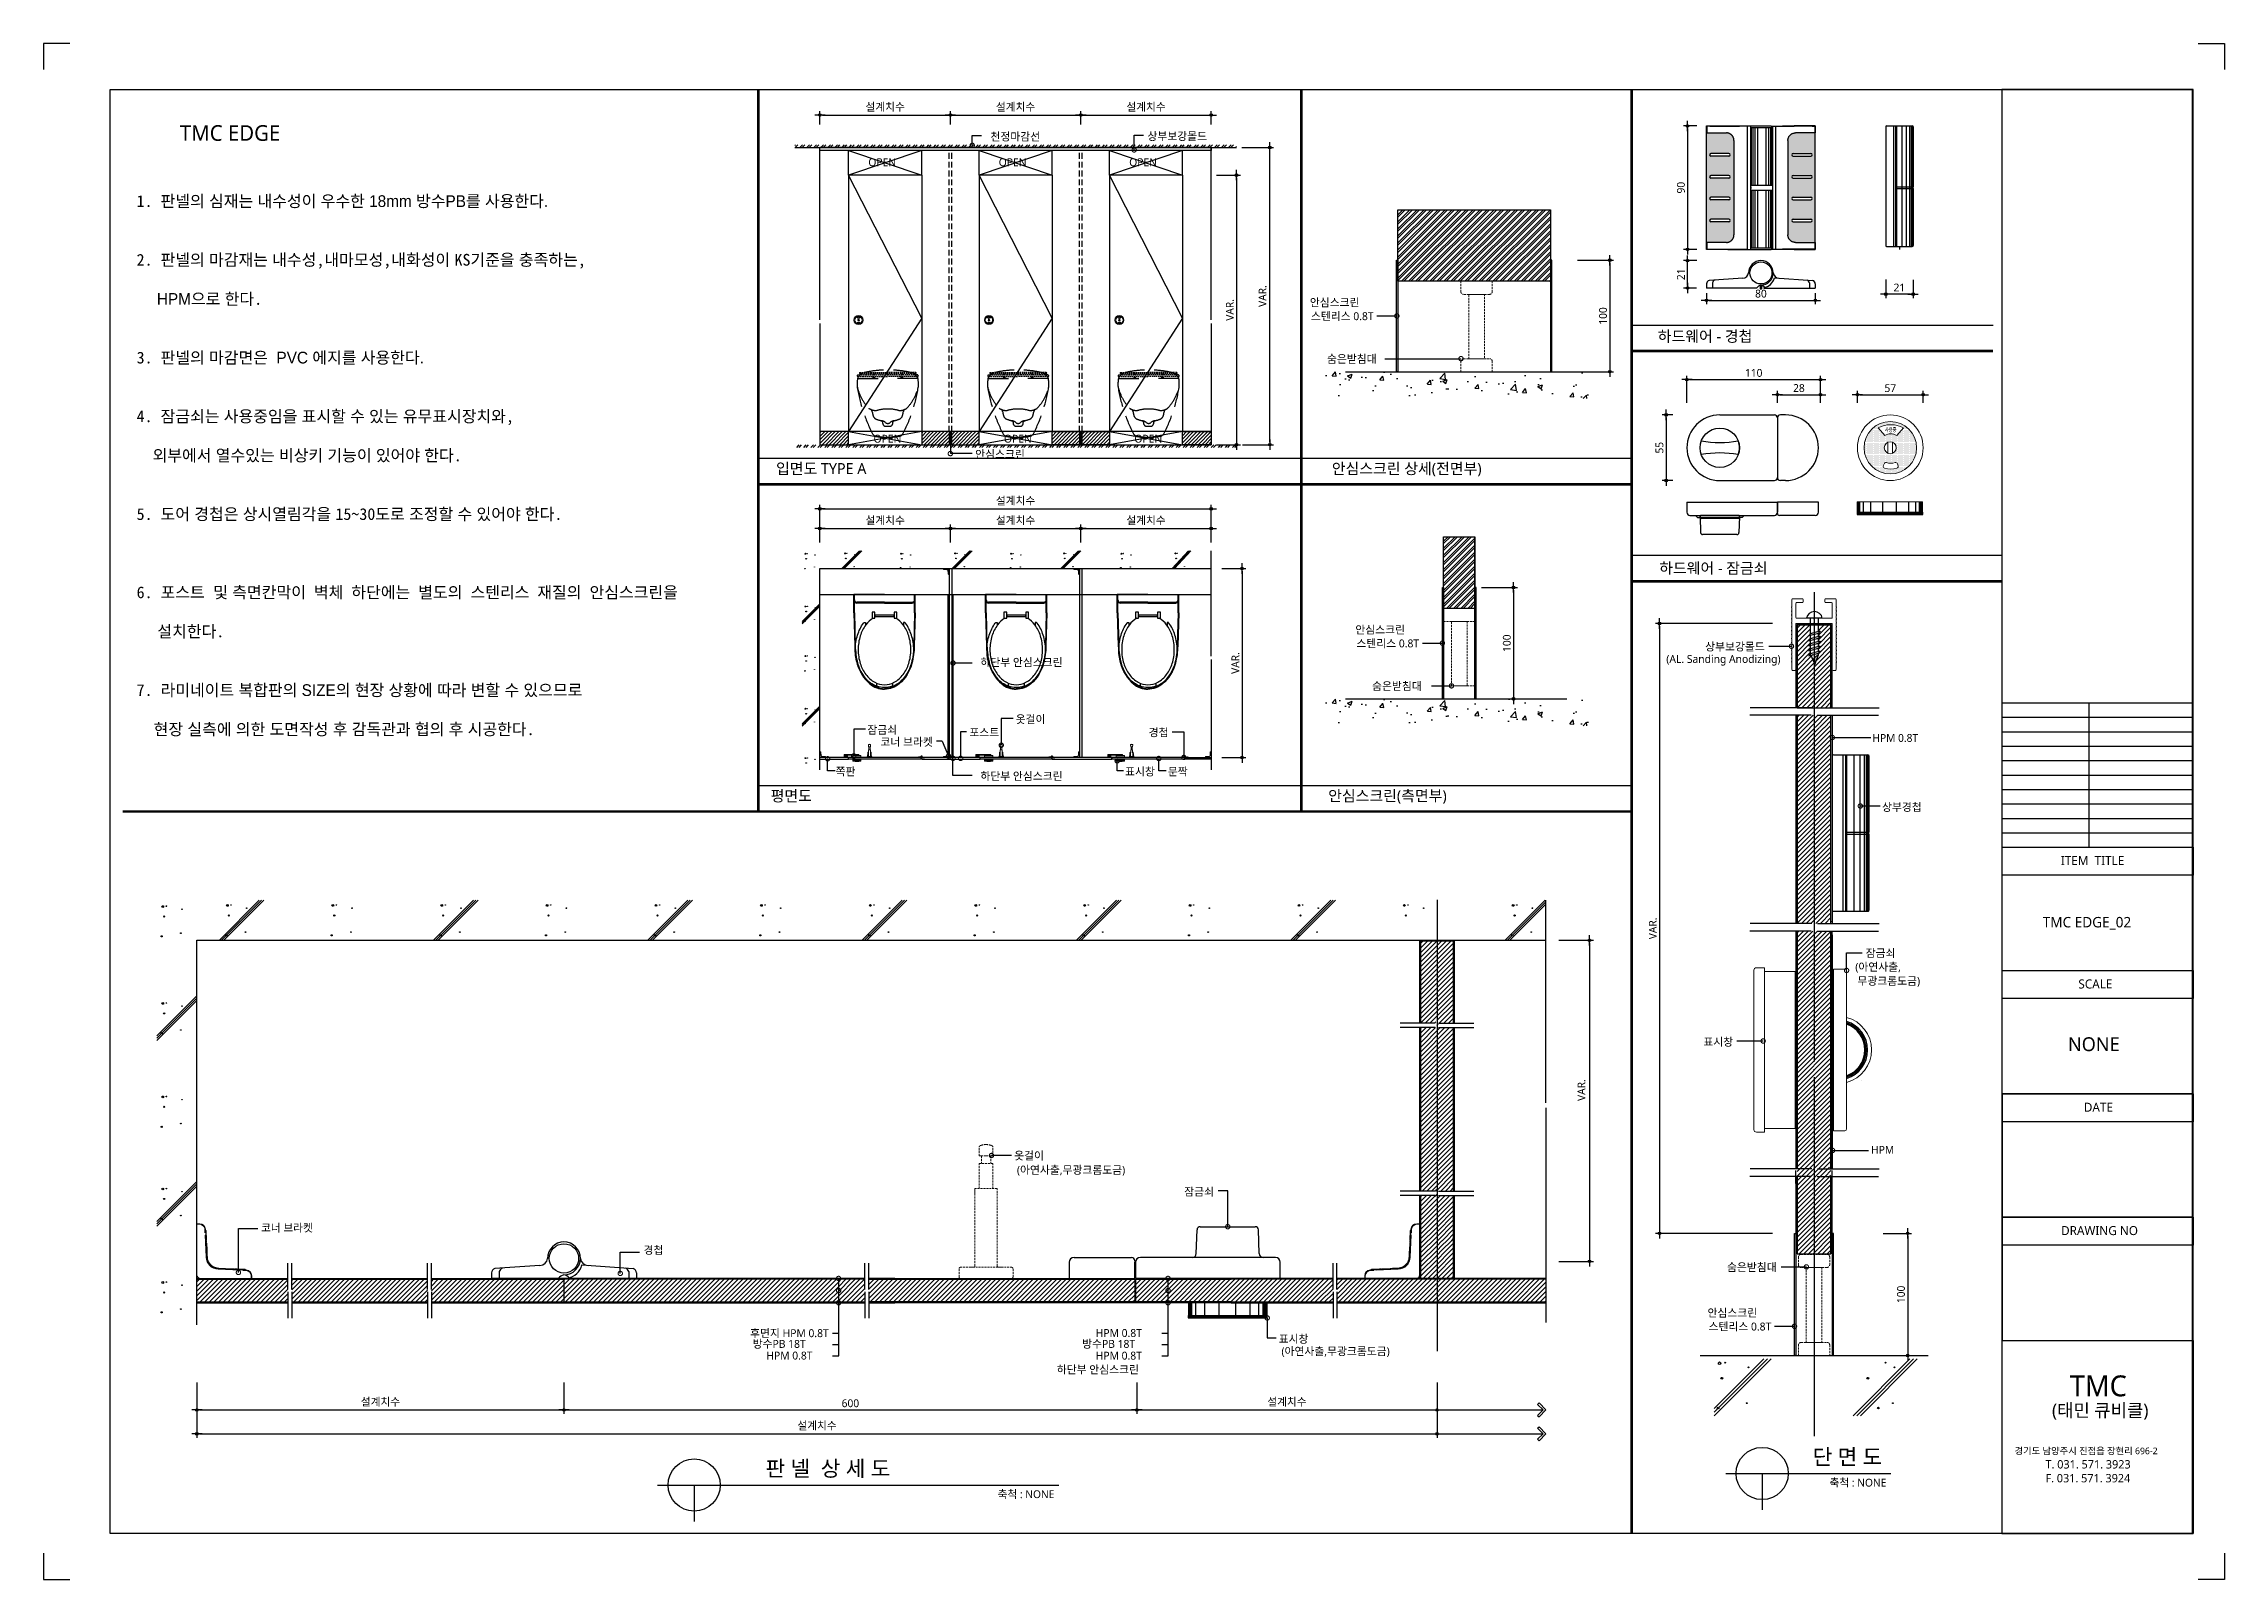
# Model space of a CAD drawing. Extents: x -256 to 8104, y -176 to 5714.
import ezdxf
from ezdxf.enums import TextEntityAlignment as Align

# ---------------------------------------------------------------- set-up
doc = ezdxf.new("R2010")
doc.units = 0
doc.header["$LTSCALE"] = 30
for name, pattern in [('CEN', [62, 60, -1, 0, -1]), ('HIDDEN', [0.375, 0.25, -0.125]), ('HIDDEN2', [4.7625, 3.175, -1.5875])]:
    doc.linetypes.add(name, pattern=pattern)
doc.layers.get('0').update_dxf_attribs({"linetype": 'CONTINUOUS'})
doc.layers.get('DEFPOINTS').update_dxf_attribs({"linetype": 'CONTINUOUS'})
for name, color, linetype in [('02---제품선', 4, 'CONTINUOUS'), ('0_toilet', 6, 'CONTINUOUS'), ('C', 2, 'CONTINUOUS'), ('curior-0Line', 252, 'CONTINUOUS'), ('DIM', 7, 'CONTINUOUS'), ('HAT', 8, 'CONTINUOUS'), ('HID', 9, 'HIDDEN'), ('jac text', 7, 'CONTINUOUS'), ('TIT', 3, 'CONTINUOUS'), ('경첩', 4, 'CONTINUOUS'), ('기타', 1, 'CONTINUOUS'), ('문자', 3, 'CONTINUOUS'), ('부자재', 4, 'CONTINUOUS'), ('상부보강몰드', 4, 'HIDDEN2'), ('옷걸이', 4, 'CONTINUOUS'), ('잠금쇠(회전형)', 4, 'CONTINUOUS'), ('중심선', 1, 'CEN'), ('치수', 1, 'CONTINUOUS'), ('판넬', 2, 'CONTINUOUS'), ('해치', 8, 'CONTINUOUS')]:
    doc.layers.add(name, color=color, linetype=linetype)
doc.styles.add('HDW', font='gulim.ttc')
doc.styles.add('돋움', font='malgun.ttf')
doc.dimstyles.new('10', dxfattribs={"dimscale": 10, "dimtxt": 3, "dimasz": 1, "dimexe": 1.5, "dimexo": 2, "dimgap": 1, "dimtad": 1, "dimdec": 0, "dimlunit": 6, "dimtxsty": '돋움', "dimblk": 'DIMDOT', "dimcen": -1, "dimdle": 1.5, "dimclrt": 3, "dimazin": 3, "dimtfac": 1, "dimtdec": 0, "dimtix": 1, "dimtmove": 2, "dimatfit": 3, "dimldrblk": 'DIMDOT', "dimarcsym": 0})
pattern_1 = [(45, (6404.808, 5260.556), (-8.980256, 8.980256), [])]

# ---------------------------------------------------------------- blocks, each defined once
blk = doc.blocks.new('DIMDOT')
at = {"linetype": 'Continuous'}
blk.add_line((-2, 0), (2, 0), dxfattribs=at)
for radius in [0.5, 0.25]:
    blk.add_circle((0, 0), radius, dxfattribs=at)
blk = doc.blocks.new('*D17')
at = {"layer": 'DEFPOINTS', "color": 0}
for p in [(17946.5, 10876.5), (17446.5, 10820.2), (17946.5, 10820.2)]:
    blk.add_point(p, dxfattribs=at)
at = {"layer": 'DIM', "color": 0, "lineweight": -2, "ltscale": 10}
for p, q in [((17446.5, 10840.2), (17446.5, 10891.5)), ((17456.5, 10876.5), (17936.5, 10876.5)), ((17946.5, 10840.2), (17946.5, 10891.5))]:
    blk.add_line(p, q, dxfattribs=at)
at = {"layer": 'DIM', "color": 0, "lineweight": -2, "xscale": 10, "yscale": 10, "zscale": 10, "rotation": 180}
blk.add_blockref('DIMDOT', (17446.5, 10876.5), dxfattribs=at)
at = {"layer": 'DIM', "color": 0, "lineweight": -2, "xscale": 10, "yscale": 10, "zscale": 10}
blk.add_blockref('DIMDOT', (17946.5, 10876.5), dxfattribs=at)
at = {"layer": 'DIM', "color": 3, "insert": (17696.5, 10906.1), "char_height": 30, "attachment_point": 5, "style": '돋움'}
blk.add_mtext('설계치수', dxfattribs=at)
blk = doc.blocks.new('*D18')
at = {"layer": 'DEFPOINTS', "color": 0}
for p in [(18446.5, 10876.5), (17946.5, 10820.2), (18446.5, 10820.2)]:
    blk.add_point(p, dxfattribs=at)
at = {"layer": 'DIM', "color": 0, "lineweight": -2, "ltscale": 10}
for p, q in [((17946.5, 10840.2), (17946.5, 10891.5)), ((17956.5, 10876.5), (18436.5, 10876.5)), ((18446.5, 10840.2), (18446.5, 10891.5))]:
    blk.add_line(p, q, dxfattribs=at)
at = {"layer": 'DIM', "color": 0, "lineweight": -2, "xscale": 10, "yscale": 10, "zscale": 10, "rotation": 180}
blk.add_blockref('DIMDOT', (17946.5, 10876.5), dxfattribs=at)
at = {"layer": 'DIM', "color": 0, "lineweight": -2, "xscale": 10, "yscale": 10, "zscale": 10}
blk.add_blockref('DIMDOT', (18446.5, 10876.5), dxfattribs=at)
at = {"layer": 'DIM', "color": 3, "insert": (18196.5, 10906.1), "char_height": 30, "attachment_point": 5, "style": '돋움'}
blk.add_mtext('설계치수', dxfattribs=at)
blk = doc.blocks.new('_DOTSMALL')
at = {"color": 0, "linetype": 'ByBlock', "const_width": 0.5}
blk.add_lwpolyline([(-0.0625, 0, 1), (0.0625, 0, 1)], format="xyb", close=True, dxfattribs=at)
blk = doc.blocks.new('A$C63EC304E')
at = {"layer": '치수', "color": 1, "xscale": 2.5, "yscale": 2.5, "zscale": 2.5, "rotation": 234.3098741996962}
blk.add_blockref('_DOTSMALL', (0.31, 0.31), dxfattribs=at)
blk = doc.blocks.new('A$C2BC9653E')
at = {"layer": '치수', "xscale": 0.3333333333333333, "yscale": 0.3333333333333333, "zscale": 0.3333333333333333}
blk.add_blockref('A$C63EC304E', (0, 0), dxfattribs=at)
blk = doc.blocks.new('A$C7FC71301')
at = {"layer": '치수', "rotation": 180}
blk.add_blockref('A$C2BC9653E', (0.21, 0.21), dxfattribs=at)
blk = doc.blocks.new('A$C4A20372B')
at = {"layer": '치수'}
blk.add_blockref('A$C7FC71301', (0, 0), dxfattribs=at)
blk = doc.blocks.new('A$C566469F5')
at = {"layer": '치수'}
blk.add_blockref('A$C4A20372B', (0, 0), dxfattribs=at)
blk = doc.blocks.new('A$C7E317CD4')
at = {"layer": '해치', "xscale": 2, "yscale": 2, "zscale": 2}
blk.add_blockref('A$C566469F5', (0, 0), dxfattribs=at)
blk = doc.blocks.new('A$C601D7F27')
at = {"layer": '치수'}
blk.add_blockref('A$C7E317CD4', (0, 0), dxfattribs=at)
blk = doc.blocks.new('A$C38802C08')
at = {"layer": '치수'}
blk.add_blockref('A$C601D7F27', (0, 0), dxfattribs=at)
blk = doc.blocks.new('*D19')
at = {"layer": 'DEFPOINTS', "color": 0}
for p in [(18946.5, 10876.5), (18446.5, 10820.2), (18946.5, 10820.2)]:
    blk.add_point(p, dxfattribs=at)
at = {"layer": 'DIM', "color": 0, "lineweight": -2, "ltscale": 10}
for p, q in [((18446.5, 10840.2), (18446.5, 10891.5)), ((18456.5, 10876.5), (18936.5, 10876.5)), ((18946.5, 10840.2), (18946.5, 10891.5))]:
    blk.add_line(p, q, dxfattribs=at)
at = {"layer": 'DIM', "color": 0, "lineweight": -2, "xscale": 10, "yscale": 10, "zscale": 10, "rotation": 180}
blk.add_blockref('DIMDOT', (18446.5, 10876.5), dxfattribs=at)
at = {"layer": 'DIM', "color": 0, "lineweight": -2, "xscale": 10, "yscale": 10, "zscale": 10}
blk.add_blockref('DIMDOT', (18946.5, 10876.5), dxfattribs=at)
at = {"layer": 'DIM', "color": 3, "insert": (18696.5, 10906.1), "char_height": 30, "attachment_point": 5, "style": '돋움'}
blk.add_mtext('설계치수', dxfattribs=at)
blk = doc.blocks.new('*D20')
at = {"layer": 'DEFPOINTS', "color": 0}
for p in [(18946.5, 10646.2), (18946.5, 9612.3), (19043.4, 9612.3)]:
    blk.add_point(p, dxfattribs=at)
at = {"layer": 'DIM', "color": 0, "lineweight": -2, "ltscale": 10}
for p, q in [((18966.5, 10646.2), (19058.4, 10646.2)), ((19043.4, 10636.2), (19043.4, 9622.3)), ((18966.5, 9612.3), (19058.4, 9612.3))]:
    blk.add_line(p, q, dxfattribs=at)
at = {"layer": 'DIM', "color": 0, "lineweight": -2, "xscale": 10, "yscale": 10, "zscale": 10}
for p, rotation in [((19043.4, 10646.2), 90), ((19043.4, 9612.3), 270)]:
    blk.add_blockref('DIMDOT', p, dxfattribs=dict(at, rotation=rotation))
at = {"layer": 'DIM', "color": 3, "insert": (19018.2, 10129.2), "char_height": 30, "attachment_point": 5, "rotation": 90, "style": '돋움'}
blk.add_mtext('VAR.', dxfattribs=at)
blk = doc.blocks.new('*D21')
at = {"layer": 'DEFPOINTS', "color": 0}
for p in [(18967.6, 9137.4), (18967.6, 8412.4), (19064.5, 8412.4)]:
    blk.add_point(p, dxfattribs=at)
at = {"layer": 'DIM', "color": 0, "lineweight": -2, "ltscale": 10}
for p, q in [((18987.6, 9137.4), (19079.5, 9137.4)), ((19064.5, 9127.4), (19064.5, 8422.4)), ((18987.6, 8412.4), (19079.5, 8412.4))]:
    blk.add_line(p, q, dxfattribs=at)
at = {"layer": 'DIM', "color": 0, "lineweight": -2, "xscale": 10, "yscale": 10, "zscale": 10}
for p, rotation in [((19064.5, 9137.4), 90), ((19064.5, 8412.4), 270)]:
    blk.add_blockref('DIMDOT', p, dxfattribs=dict(at, rotation=rotation))
at = {"layer": 'DIM', "color": 3, "insert": (19039.2, 8774.9), "char_height": 30, "attachment_point": 5, "rotation": 90, "style": '돋움'}
blk.add_mtext('VAR.', dxfattribs=at)
blk = doc.blocks.new('*D22')
at = {"layer": 'DEFPOINTS', "color": 0}
for p in [(18946.5, 9290.9), (18446.5, 9217.8), (18946.5, 9217.8)]:
    blk.add_point(p, dxfattribs=at)
at = {"layer": 'DIM', "color": 0, "lineweight": -2, "ltscale": 10}
for p, q in [((18446.5, 9237.8), (18446.5, 9305.9)), ((18456.5, 9290.9), (18936.5, 9290.9)), ((18946.5, 9237.8), (18946.5, 9305.9))]:
    blk.add_line(p, q, dxfattribs=at)
at = {"layer": 'DIM', "color": 0, "lineweight": -2, "xscale": 10, "yscale": 10, "zscale": 10, "rotation": 180}
blk.add_blockref('DIMDOT', (18446.5, 9290.9), dxfattribs=at)
at = {"layer": 'DIM', "color": 0, "lineweight": -2, "xscale": 10, "yscale": 10, "zscale": 10}
blk.add_blockref('DIMDOT', (18946.5, 9290.9), dxfattribs=at)
at = {"layer": 'DIM', "color": 3, "insert": (18696.5, 9320.6), "char_height": 30, "attachment_point": 5, "style": '돋움'}
blk.add_mtext('설계치수', dxfattribs=at)
blk = doc.blocks.new('*D23')
at = {"layer": 'DEFPOINTS', "color": 0}
for p in [(18946.5, 9366.3), (17446.5, 9217.8), (18946.5, 9217.8)]:
    blk.add_point(p, dxfattribs=at)
at = {"layer": 'DIM', "color": 0, "lineweight": -2, "ltscale": 10}
for p, q in [((17446.5, 9237.8), (17446.5, 9381.3)), ((17456.5, 9366.3), (18936.5, 9366.3)), ((18946.5, 9237.8), (18946.5, 9381.3))]:
    blk.add_line(p, q, dxfattribs=at)
at = {"layer": 'DIM', "color": 0, "lineweight": -2, "xscale": 10, "yscale": 10, "zscale": 10, "rotation": 180}
blk.add_blockref('DIMDOT', (17446.5, 9366.3), dxfattribs=at)
at = {"layer": 'DIM', "color": 0, "lineweight": -2, "xscale": 10, "yscale": 10, "zscale": 10}
blk.add_blockref('DIMDOT', (18946.5, 9366.3), dxfattribs=at)
at = {"layer": 'DIM', "color": 3, "insert": (18196.5, 9395.9), "char_height": 30, "attachment_point": 5, "style": '돋움'}
blk.add_mtext('설계치수', dxfattribs=at)
blk = doc.blocks.new('*D24')
at = {"layer": 'DEFPOINTS', "color": 0}
for p in [(18446.5, 9290.9), (17946.5, 9217.8), (18446.5, 9217.8)]:
    blk.add_point(p, dxfattribs=at)
at = {"layer": 'DIM', "color": 0, "lineweight": -2, "ltscale": 10}
for p, q in [((17946.5, 9237.8), (17946.5, 9305.9)), ((17956.5, 9290.9), (18436.5, 9290.9)), ((18446.5, 9237.8), (18446.5, 9305.9))]:
    blk.add_line(p, q, dxfattribs=at)
at = {"layer": 'DIM', "color": 0, "lineweight": -2, "xscale": 10, "yscale": 10, "zscale": 10, "rotation": 180}
blk.add_blockref('DIMDOT', (17946.5, 9290.9), dxfattribs=at)
at = {"layer": 'DIM', "color": 0, "lineweight": -2, "xscale": 10, "yscale": 10, "zscale": 10}
blk.add_blockref('DIMDOT', (18446.5, 9290.9), dxfattribs=at)
at = {"layer": 'DIM', "color": 3, "insert": (18196.5, 9320.6), "char_height": 30, "attachment_point": 5, "style": '돋움'}
blk.add_mtext('설계치수', dxfattribs=at)
blk = doc.blocks.new('*D25')
at = {"layer": 'DEFPOINTS', "color": 0}
for p in [(17946.5, 9290.9), (17446.5, 9217.8), (17946.5, 9217.8)]:
    blk.add_point(p, dxfattribs=at)
at = {"layer": 'DIM', "color": 0, "lineweight": -2, "ltscale": 10}
for p, q in [((17446.5, 9237.8), (17446.5, 9305.9)), ((17456.5, 9290.9), (17936.5, 9290.9)), ((17946.5, 9237.8), (17946.5, 9305.9))]:
    blk.add_line(p, q, dxfattribs=at)
at = {"layer": 'DIM', "color": 0, "lineweight": -2, "xscale": 10, "yscale": 10, "zscale": 10, "rotation": 180}
blk.add_blockref('DIMDOT', (17446.5, 9290.9), dxfattribs=at)
at = {"layer": 'DIM', "color": 0, "lineweight": -2, "xscale": 10, "yscale": 10, "zscale": 10}
blk.add_blockref('DIMDOT', (17946.5, 9290.9), dxfattribs=at)
at = {"layer": 'DIM', "color": 3, "insert": (17696.5, 9320.6), "char_height": 30, "attachment_point": 5, "style": '돋움'}
blk.add_mtext('설계치수', dxfattribs=at)
blk = doc.blocks.new('*D26')
at = {"layer": 'DEFPOINTS', "color": 0}
for p in [(15058.2, 6036.1), (16465.3, 6036.1), (16465.3, 5910.4)]:
    blk.add_point(p, dxfattribs=at)
at = {"layer": 'DIM', "color": 0, "lineweight": -2, "ltscale": 10}
for p, q in [((15058.2, 6016.1), (15058.2, 5895.4)), ((16465.3, 6016.1), (16465.3, 5895.4)), ((15068.2, 5910.4), (16455.3, 5910.4))]:
    blk.add_line(p, q, dxfattribs=at)
at = {"layer": 'DIM', "color": 0, "lineweight": -2, "xscale": 10, "yscale": 10, "zscale": 10, "rotation": 180}
blk.add_blockref('DIMDOT', (15058.2, 5910.4), dxfattribs=at)
at = {"layer": 'DIM', "color": 0, "lineweight": -2, "xscale": 10, "yscale": 10, "zscale": 10}
blk.add_blockref('DIMDOT', (16465.3, 5910.4), dxfattribs=at)
at = {"layer": 'DIM', "color": 3, "insert": (15761.8, 5940), "char_height": 30, "attachment_point": 5, "style": '돋움'}
blk.add_mtext('설계치수', dxfattribs=at)
blk = doc.blocks.new('*D27')
at = {"layer": 'DEFPOINTS', "color": 0}
for p in [(15058.2, 6036.1), (19812.1, 6036.1), (19812.1, 5818.9)]:
    blk.add_point(p, dxfattribs=at)
at = {"layer": 'DIM', "color": 0, "lineweight": -2, "ltscale": 10}
for p, q in [((15058.2, 6016.1), (15058.2, 5803.9)), ((19812.1, 6016.1), (19812.1, 5803.9)), ((15068.2, 5818.9), (19802.1, 5818.9))]:
    blk.add_line(p, q, dxfattribs=at)
at = {"layer": 'DIM', "color": 0, "lineweight": -2, "xscale": 10, "yscale": 10, "zscale": 10, "rotation": 180}
blk.add_blockref('DIMDOT', (15058.2, 5818.9), dxfattribs=at)
at = {"layer": 'DIM', "color": 0, "lineweight": -2, "xscale": 10, "yscale": 10, "zscale": 10}
blk.add_blockref('DIMDOT', (19812.1, 5818.9), dxfattribs=at)
at = {"layer": 'DIM', "color": 3, "insert": (17435.2, 5848.6), "char_height": 30, "attachment_point": 5, "style": '돋움'}
blk.add_mtext('설계치수', dxfattribs=at)
blk = doc.blocks.new('*D28')
at = {"layer": 'DEFPOINTS', "color": 0}
for p in [(18661.3, 6036.1), (19812.1, 6036.1), (19812.1, 5910.4)]:
    blk.add_point(p, dxfattribs=at)
at = {"layer": 'DIM', "color": 0, "lineweight": -2, "ltscale": 10}
for p, q in [((18661.3, 6016.1), (18661.3, 5895.4)), ((19812.1, 6016.1), (19812.1, 5895.4)), ((18671.3, 5910.4), (19802.1, 5910.4))]:
    blk.add_line(p, q, dxfattribs=at)
at = {"layer": 'DIM', "color": 0, "lineweight": -2, "xscale": 10, "yscale": 10, "zscale": 10, "rotation": 180}
blk.add_blockref('DIMDOT', (18661.3, 5910.4), dxfattribs=at)
at = {"layer": 'DIM', "color": 0, "lineweight": -2, "xscale": 10, "yscale": 10, "zscale": 10}
blk.add_blockref('DIMDOT', (19812.1, 5910.4), dxfattribs=at)
at = {"layer": 'DIM', "color": 3, "insert": (19236.7, 5940), "char_height": 30, "attachment_point": 5, "style": '돋움'}
blk.add_mtext('설계치수', dxfattribs=at)
blk = doc.blocks.new('*D29')
at = {"layer": 'DEFPOINTS', "color": 0}
for p in [(16465.3, 6036.1), (18661.3, 6036.1), (18661.3, 5910.4)]:
    blk.add_point(p, dxfattribs=at)
at = {"layer": 'DIM', "color": 0, "lineweight": -2, "ltscale": 10}
for p, q in [((16465.3, 6016.1), (16465.3, 5895.4)), ((18661.3, 6016.1), (18661.3, 5895.4)), ((16475.3, 5910.4), (18651.3, 5910.4))]:
    blk.add_line(p, q, dxfattribs=at)
at = {"layer": 'DIM', "color": 0, "lineweight": -2, "xscale": 10, "yscale": 10, "zscale": 10, "rotation": 180}
blk.add_blockref('DIMDOT', (16465.3, 5910.4), dxfattribs=at)
at = {"layer": 'DIM', "color": 0, "lineweight": -2, "xscale": 10, "yscale": 10, "zscale": 10}
blk.add_blockref('DIMDOT', (18661.3, 5910.4), dxfattribs=at)
at = {"layer": 'DIM', "color": 3, "insert": (17563.3, 5935.9), "char_height": 30, "attachment_point": 5, "style": '돋움'}
blk.add_mtext('600', dxfattribs=at)
blk = doc.blocks.new('A$C06B31977')
for p, q in [((1.26, 11.06), (1.26, 21.17)), ((1.26, 10.11), (1.26, 0))]:
    blk.add_line(p, q)
blk = doc.blocks.new('*D30')
at = {"layer": 'DEFPOINTS', "color": 0}
for p in [(20258.9, 7711.7), (20258.9, 6480.3), (20396.8, 6480.3)]:
    blk.add_point(p, dxfattribs=at)
at = {"layer": 'DIM', "color": 0, "lineweight": -2, "ltscale": 10}
for p, q in [((20278.9, 7711.7), (20411.8, 7711.7)), ((20396.8, 7701.7), (20396.8, 6490.3)), ((20278.9, 6480.3), (20411.8, 6480.3))]:
    blk.add_line(p, q, dxfattribs=at)
at = {"layer": 'DIM', "color": 0, "lineweight": -2, "xscale": 10, "yscale": 10, "zscale": 10}
for p, rotation in [((20396.8, 7711.7), 90), ((20396.8, 6480.3), 270)]:
    blk.add_blockref('DIMDOT', p, dxfattribs=dict(at, rotation=rotation))
at = {"layer": 'DIM', "color": 3, "insert": (20366, 7137), "char_height": 30, "attachment_point": 5, "rotation": 90, "style": '돋움'}
blk.add_mtext('VAR.', dxfattribs=at)
blk = doc.blocks.new('A$C13EB2441')
for p, q in [((0.84, 7.37), (0.84, 14.11)), ((0.84, 6.74), (0.84, 0))]:
    blk.add_line(p, q)
blk = doc.blocks.new('*D31')
at = {"layer": 'DEFPOINTS', "color": 0}
for p in [(21282, 9861.8), (20770, 9753.2), (21282, 9753.2)]:
    blk.add_point(p, dxfattribs=at)
at = {"layer": 'DIM', "color": 0, "lineweight": -2, "ltscale": 10}
for p, q in [((20770, 9773.2), (20770, 9876.8)), ((21282, 9773.2), (21282, 9876.8)), ((20780, 9861.8), (21272, 9861.8))]:
    blk.add_line(p, q, dxfattribs=at)
at = {"layer": 'DIM', "color": 0, "lineweight": -2, "xscale": 10, "yscale": 10, "zscale": 10, "rotation": 180}
blk.add_blockref('DIMDOT', (20770, 9861.8), dxfattribs=at)
at = {"layer": 'DIM', "color": 0, "lineweight": -2, "xscale": 10, "yscale": 10, "zscale": 10}
blk.add_blockref('DIMDOT', (21282, 9861.8), dxfattribs=at)
at = {"layer": 'DIM', "color": 3, "insert": (21026, 9887.4), "char_height": 30, "attachment_point": 5, "style": '돋움'}
blk.add_mtext('110', dxfattribs=at)
blk = doc.blocks.new('*D32')
at = {"layer": 'DEFPOINTS', "color": 0}
for p in [(21282, 9803.9), (21117, 9753.2), (21282, 9753.2)]:
    blk.add_point(p, dxfattribs=at)
at = {"layer": 'DIM', "color": 0, "lineweight": -2, "ltscale": 10}
for p, q in [((21117, 9773.2), (21117, 9818.9)), ((21127, 9803.9), (21272, 9803.9)), ((21282, 9773.2), (21282, 9818.9))]:
    blk.add_line(p, q, dxfattribs=at)
at = {"layer": 'DIM', "color": 0, "lineweight": -2, "xscale": 10, "yscale": 10, "zscale": 10, "rotation": 180}
blk.add_blockref('DIMDOT', (21117, 9803.9), dxfattribs=at)
at = {"layer": 'DIM', "color": 0, "lineweight": -2, "xscale": 10, "yscale": 10, "zscale": 10}
blk.add_blockref('DIMDOT', (21282, 9803.9), dxfattribs=at)
at = {"layer": 'DIM', "color": 3, "insert": (21199.5, 9829.4), "char_height": 30, "attachment_point": 5, "style": '돋움'}
blk.add_mtext('28', dxfattribs=at)
blk = doc.blocks.new('*D33')
at = {"layer": 'DEFPOINTS', "color": 0}
for p in [(21675.7, 9803.9), (21423.7, 9753.2), (21675.7, 9753.2)]:
    blk.add_point(p, dxfattribs=at)
at = {"layer": 'DIM', "color": 0, "lineweight": -2, "ltscale": 10}
for p, q in [((21423.7, 9773.2), (21423.7, 9818.9)), ((21433.7, 9803.9), (21665.7, 9803.9)), ((21675.7, 9773.2), (21675.7, 9818.9))]:
    blk.add_line(p, q, dxfattribs=at)
at = {"layer": 'DIM', "color": 0, "lineweight": -2, "xscale": 10, "yscale": 10, "zscale": 10, "rotation": 180}
blk.add_blockref('DIMDOT', (21423.7, 9803.9), dxfattribs=at)
at = {"layer": 'DIM', "color": 0, "lineweight": -2, "xscale": 10, "yscale": 10, "zscale": 10}
blk.add_blockref('DIMDOT', (21675.7, 9803.9), dxfattribs=at)
at = {"layer": 'DIM', "color": 3, "insert": (21549.7, 9829.1), "char_height": 30, "attachment_point": 5, "style": '돋움'}
blk.add_mtext('57', dxfattribs=at)
blk = doc.blocks.new('*D34')
at = {"layer": 'DEFPOINTS', "color": 0}
for p in [(20827.6, 10834.6), (20772.6, 10361.5), (20827.6, 10361.5)]:
    blk.add_point(p, dxfattribs=at)
at = {"layer": 'DIM', "color": 0, "lineweight": -2, "ltscale": 10}
for p, q in [((20807.6, 10834.6), (20757.6, 10834.6)), ((20772.6, 10824.6), (20772.6, 10371.5)), ((20807.6, 10361.5), (20757.6, 10361.5))]:
    blk.add_line(p, q, dxfattribs=at)
at = {"layer": 'DIM', "color": 0, "lineweight": -2, "xscale": 10, "yscale": 10, "zscale": 10}
for p, rotation in [((20772.6, 10834.6), 90), ((20772.6, 10361.5), 270)]:
    blk.add_blockref('DIMDOT', p, dxfattribs=dict(at, rotation=rotation))
at = {"layer": 'DIM', "color": 3, "insert": (20747.1, 10598), "char_height": 30, "attachment_point": 5, "rotation": 90, "style": '돋움'}
blk.add_mtext('90', dxfattribs=at)
blk = doc.blocks.new('*D35')
at = {"layer": 'DEFPOINTS', "color": 0}
for p in [(20845.2, 10213.2), (21262.3, 10213.2), (21262.3, 10165.9)]:
    blk.add_point(p, dxfattribs=at)
at = {"layer": 'DIM', "color": 0, "lineweight": -2, "ltscale": 10}
for p, q in [((20845.2, 10193.2), (20845.2, 10150.9)), ((20855.2, 10165.9), (21252.3, 10165.9)), ((21262.3, 10193.2), (21262.3, 10150.9))]:
    blk.add_line(p, q, dxfattribs=at)
at = {"layer": 'DIM', "color": 0, "lineweight": -2, "xscale": 10, "yscale": 10, "zscale": 10, "rotation": 180}
blk.add_blockref('DIMDOT', (20845.2, 10165.9), dxfattribs=at)
at = {"layer": 'DIM', "color": 0, "lineweight": -2, "xscale": 10, "yscale": 10, "zscale": 10}
blk.add_blockref('DIMDOT', (21262.3, 10165.9), dxfattribs=at)
at = {"layer": 'DIM', "color": 3, "insert": (21053.8, 10191.4), "char_height": 30, "attachment_point": 5, "style": '돋움'}
blk.add_mtext('80', dxfattribs=at)
blk = doc.blocks.new('*D36')
at = {"layer": 'DEFPOINTS', "color": 0}
for p in [(20772.6, 10318.2), (20827.6, 10318.2), (20826.9, 10213.2)]:
    blk.add_point(p, dxfattribs=at)
at = {"layer": 'DIM', "color": 0, "lineweight": -2, "ltscale": 10}
for p, q in [((20807.6, 10318.2), (20757.6, 10318.2)), ((20772.6, 10223.2), (20772.6, 10308.2)), ((20806.9, 10213.2), (20757.6, 10213.2))]:
    blk.add_line(p, q, dxfattribs=at)
at = {"layer": 'DIM', "color": 0, "lineweight": -2, "xscale": 10, "yscale": 10, "zscale": 10}
for p, rotation in [((20772.6, 10318.2), 90), ((20772.6, 10213.2), 270)]:
    blk.add_blockref('DIMDOT', p, dxfattribs=dict(at, rotation=rotation))
at = {"layer": 'DIM', "color": 3, "insert": (20747.3, 10265.7), "char_height": 30, "attachment_point": 5, "rotation": 90, "style": '돋움'}
blk.add_mtext('21', dxfattribs=at)
blk = doc.blocks.new('*D37')
at = {"layer": 'DEFPOINTS', "color": 0}
for p in [(21532.1, 10265.4), (21637.1, 10264.7), (21532.1, 10189.7)]:
    blk.add_point(p, dxfattribs=at)
at = {"layer": 'DIM', "color": 0, "lineweight": -2, "ltscale": 10}
for p, q in [((21532.1, 10245.4), (21532.1, 10174.7)), ((21637.1, 10244.7), (21637.1, 10174.7)), ((21627.1, 10189.7), (21542.1, 10189.7))]:
    blk.add_line(p, q, dxfattribs=at)
at = {"layer": 'DIM', "color": 0, "lineweight": -2, "xscale": 10, "yscale": 10, "zscale": 10, "rotation": 180}
blk.add_blockref('DIMDOT', (21532.1, 10189.7), dxfattribs=at)
at = {"layer": 'DIM', "color": 0, "lineweight": -2, "xscale": 10, "yscale": 10, "zscale": 10}
blk.add_blockref('DIMDOT', (21637.1, 10189.7), dxfattribs=at)
at = {"layer": 'DIM', "color": 3, "insert": (21584.6, 10215.1), "char_height": 30, "attachment_point": 5, "style": '돋움'}
blk.add_mtext('21', dxfattribs=at)
blk = doc.blocks.new('A$C10E41893')
at = {"layer": '부자재'}
for p, q in [((6, 0), (6, 196)), ((123, 196), (6, 196)), ((123, 192), (6, 192)), ((55, 0), (55, 177)), ((61, 0), (61, 177)), ((6, 0), (6, -196)), ((55, 0), (55, -177)), ((61, 0), (61, -177)), ((123, -192), (6, -192)), ((123, -196), (6, -196))]:
    blk.add_line(p, q, dxfattribs=at)
for points in [[(123, 196, -0.012538), (123, 196), (335, 190, -0.055395), (445, 175, -0.154276), (577, 93, -0.179504), (612, 0, -0.179504)], [(123, 192, -0.012538), (123, 192), (335, 187, -0.055395), (444, 172, -0.154276), (574, 91, -0.179504), (608, 0, -0.179504)], [(157, -72, 0.089162), (200, -119, 0.085733), (270, -155, 0.075373), (359, -168, 0.075373), (447, -155, 0.085733), (517, -119, 0.106084), (567, -62, 0.126931), (583, 0, 0.126931), (567, 62, 0.106084), (517, 119, 0.085733), (447, 155, 0.075373), (359, 168, 0.075373), (270, 155, 0.085733), (200, 119, 0.089162), (157, 72)], [(572, 51), (589, 51), (589, 60, 0.021185), (583, 71, 0.106084), (528, 134, 0.085733), (453, 172, 0.075373), (359, 187, 0.075373), (265, 172, 0.085733), (189, 134, 0.007337), (184, 130), (184, 122), (205, 122)], [(123, -196, 0.012538), (123, -196), (335, -190, 0.055395), (445, -175, 0.154276), (577, -93, 0.179504), (612, 0, 0.179504)], [(123, -192, 0.012538), (123, -192), (335, -187, 0.055395), (444, -172, 0.154276), (574, -91, 0.179504), (608, 0, 0.179504)], [(589, -51, 0.090214), (598, 0, 0.090214), (589, 51, 0.106084)], [(572, -51), (589, -51), (589, -60, -0.021185), (583, -71, -0.106084), (528, -134, -0.085733), (453, -172, -0.075373), (359, -187, -0.075373), (265, -172, -0.085733), (189, -134, -0.007337), (184, -130), (184, -122), (205, -122)]]:
    blk.add_lwpolyline(points, format="xyb", dxfattribs=at)
blk.add_lwpolyline([(138, -61), (119, -61), (119, -79), (157, -79), (157, -61), (138, -61), (147, -61), (147, 61), (138, 61), (157, 61), (157, 79), (119, 79), (119, 61), (138, 61), (138, -61), (119, -61)], dxfattribs=at)
for centre, start, end in [((40, 177), 0, 90), ((46, 177), 0, 90), ((40, -177), 270, 0), ((46, -177), 270, 0)]:
    blk.add_arc(centre, 15, start, end, dxfattribs=at)
blk = doc.blocks.new('A$C460A2A32')
at = {"color": 0}
for p, q in [((3, 20), (0, 16)), ((3, 20), (9, 20)), ((4, 10), (162, 10)), ((9, 20), (162, 20)), ((13, 32), (11, 30)), ((13, 32), (162, 32)), ((13, 27), (162, 27)), ((312, 32), (162, 32)), ((312, 27), (162, 27)), ((316, 20), (162, 20)), ((321, 10), (162, 10)), ((312, 32), (313, 30)), ((322, 20), (316, 20)), ((322, 20), (324, 16))]:
    blk.add_line(p, q, dxfattribs=at)
for centre, radius, start, end in [((4, 14), 4, 150.0107, 270), ((13, 29), 2, 135, 270), ((109, 28), 26, 182.6717, 198.4118), ((109, 10), 26, 180, 202.6199), ((107, 28), 23, 183.0205, 200.9186), ((107, 10), 23, 180, 205.7715), ((69, 10), 23, 334.2285, 0), ((69, 28), 23, 339.0814, 356.9795), ((67, 10), 26, 337.3801, 0), ((67, 28), 26, 341.5882, 357.3283), ((257, 10), 26, 180, 202.6199), ((257, 28), 26, 182.6717, 198.4118), ((256, 28), 23, 183.0205, 200.9186), ((256, 10), 23, 180, 205.7715), ((217, 10), 23, 334.2285, 0), ((217, 28), 23, 339.0814, 356.9795), ((216, 28), 26, 341.5882, 357.3283), ((216, 10), 26, 337.3801, 0), ((312, 29), 2, 270, 45), ((321, 14), 4, 270, 29.9893)]:
    blk.add_arc(centre, radius, start, end, dxfattribs=at)
blk = doc.blocks.new('*D38')
at = {"layer": 'DEFPOINTS', "color": 0}
for p in [(20735.7, 9726.7), (20690, 9474.7), (20735.7, 9474.7)]:
    blk.add_point(p, dxfattribs=at)
at = {"layer": 'DIM', "color": 0, "lineweight": -2, "ltscale": 10}
for p, q in [((20715.7, 9726.7), (20675, 9726.7)), ((20690, 9716.7), (20690, 9484.7)), ((20715.7, 9474.7), (20675, 9474.7))]:
    blk.add_line(p, q, dxfattribs=at)
at = {"layer": 'DIM', "color": 0, "lineweight": -2, "xscale": 10, "yscale": 10, "zscale": 10}
for p, rotation in [((20690, 9726.7), 90), ((20690, 9474.7), 270)]:
    blk.add_blockref('DIMDOT', p, dxfattribs=dict(at, rotation=rotation))
at = {"layer": 'DIM', "color": 3, "insert": (20664.7, 9600.7), "char_height": 30, "attachment_point": 5, "rotation": 90, "style": '돋움'}
blk.add_mtext('55', dxfattribs=at)
blk = doc.blocks.new('*D39')
at = {"layer": 'DEFPOINTS', "color": 0}
for p in [(21117.7, 8926.7), (20664.9, 6587.7), (21117.7, 6587.7)]:
    blk.add_point(p, dxfattribs=at)
at = {"layer": 'DIM', "color": 0, "lineweight": -2, "ltscale": 10}
for p, q in [((21097.7, 8926.7), (20649.9, 8926.7)), ((20664.9, 8916.7), (20664.9, 6597.7)), ((21097.7, 6587.7), (20649.9, 6587.7))]:
    blk.add_line(p, q, dxfattribs=at)
at = {"layer": 'DIM', "color": 0, "lineweight": -2, "xscale": 10, "yscale": 10, "zscale": 10}
for p, rotation in [((20664.9, 8926.7), 90), ((20664.9, 6587.7), 270)]:
    blk.add_blockref('DIMDOT', p, dxfattribs=dict(at, rotation=rotation))
at = {"layer": 'DIM', "color": 3, "insert": (20639.6, 7757.2), "char_height": 30, "attachment_point": 5, "rotation": 90, "style": '돋움'}
blk.add_mtext('VAR.', dxfattribs=at)
blk = doc.blocks.new('*D40')
at = {"layer": 'DEFPOINTS', "color": 0}
for p in [(21502.1, 6587.7), (21502.1, 6119.4), (21616.4, 6119.4)]:
    blk.add_point(p, dxfattribs=at)
at = {"layer": 'DIM', "color": 0, "lineweight": -2, "ltscale": 10}
for p, q in [((21522.1, 6587.7), (21631.4, 6587.7)), ((21616.4, 6577.7), (21616.4, 6129.4)), ((21522.1, 6119.4), (21631.4, 6119.4))]:
    blk.add_line(p, q, dxfattribs=at)
at = {"layer": 'DIM', "color": 0, "lineweight": -2, "xscale": 10, "yscale": 10, "zscale": 10}
for p, rotation in [((21616.4, 6587.7), 90), ((21616.4, 6119.4), 270)]:
    blk.add_blockref('DIMDOT', p, dxfattribs=dict(at, rotation=rotation))
at = {"layer": 'DIM', "color": 3, "insert": (21590.8, 6353.6), "char_height": 30, "attachment_point": 5, "rotation": 90, "style": '돋움'}
blk.add_mtext('100', dxfattribs=at)
blk = doc.blocks.new('*D41')
at = {"layer": 'DEFPOINTS', "color": 0}
for p in [(19962.5, 9064.8), (19962.5, 8637.3), (20105.4, 8637.3)]:
    blk.add_point(p, dxfattribs=at)
at = {"layer": 'DIM', "color": 0, "lineweight": -2, "ltscale": 10}
for p, q in [((19982.5, 9064.8), (20120.4, 9064.8)), ((20105.4, 9054.8), (20105.4, 8647.3)), ((19982.5, 8637.3), (20120.4, 8637.3))]:
    blk.add_line(p, q, dxfattribs=at)
at = {"layer": 'DIM', "color": 0, "lineweight": -2, "xscale": 10, "yscale": 10, "zscale": 10}
for p, rotation in [((20105.4, 9064.8), 90), ((20105.4, 8637.3), 270)]:
    blk.add_blockref('DIMDOT', p, dxfattribs=dict(at, rotation=rotation))
at = {"layer": 'DIM', "color": 3, "insert": (20079.8, 8851), "char_height": 30, "attachment_point": 5, "rotation": 90, "style": '돋움'}
blk.add_mtext('100', dxfattribs=at)
blk = doc.blocks.new('*D42')
at = {"layer": 'DEFPOINTS', "color": 0}
for p in [(20331.2, 10319.7), (20331.2, 9892.2), (20474.1, 9892.2)]:
    blk.add_point(p, dxfattribs=at)
at = {"layer": 'DIM', "color": 0, "lineweight": -2, "ltscale": 10}
for p, q in [((20351.2, 10319.7), (20489.1, 10319.7)), ((20474.1, 10309.7), (20474.1, 9902.2)), ((20351.2, 9892.2), (20489.1, 9892.2))]:
    blk.add_line(p, q, dxfattribs=at)
at = {"layer": 'DIM', "color": 0, "lineweight": -2, "xscale": 10, "yscale": 10, "zscale": 10}
for p, rotation in [((20474.1, 10319.7), 90), ((20474.1, 9892.2), 270)]:
    blk.add_blockref('DIMDOT', p, dxfattribs=dict(at, rotation=rotation))
at = {"layer": 'DIM', "color": 3, "insert": (20448.5, 10105.9), "char_height": 30, "attachment_point": 5, "rotation": 90, "style": '돋움'}
blk.add_mtext('100', dxfattribs=at)
blk = doc.blocks.new('*D43')
at = {"layer": 'DEFPOINTS', "color": 0}
for p in [(19043.4, 10752.1), (19170.8, 10752.1), (19045.9, 9612.3)]:
    blk.add_point(p, dxfattribs=at)
at = {"layer": 'DIM', "color": 0, "lineweight": -2, "ltscale": 10}
for p, q in [((19063.4, 10752.1), (19185.8, 10752.1)), ((19170.8, 9622.3), (19170.8, 10742.1)), ((19065.9, 9612.3), (19185.8, 9612.3))]:
    blk.add_line(p, q, dxfattribs=at)
at = {"layer": 'DIM', "color": 0, "lineweight": -2, "xscale": 10, "yscale": 10, "zscale": 10}
for p, rotation in [((19170.8, 10752.1), 90), ((19170.8, 9612.3), 270)]:
    blk.add_blockref('DIMDOT', p, dxfattribs=dict(at, rotation=rotation))
at = {"layer": 'DIM', "color": 3, "insert": (19143.5, 10182.2), "char_height": 30, "attachment_point": 5, "rotation": 90, "style": '돋움'}
blk.add_mtext('VAR.', dxfattribs=at)
blk = doc.blocks.new('EDGE_02', base_point=(14726.3, 5436.3))
h = blk.add_hatch()
h.set_pattern_fill('ANSI31', color=3, scale=3, angle=180)
h.set_pattern_definition([(225, (14764.808, 5260.556), (6.735192, -6.735192), [])])
h.paths.add_polyline_path([(17556.5, 9662.3), (17446.5, 9662.3), (17446.5, 9612.3), (17556.5, 9612.3)])
h.paths.add_polyline_path([(17941.5, 9662.3), (17836.5, 9662.3), (17836.5, 9612.3), (17941.5, 9612.3)])
h.paths.add_polyline_path([(18056.5, 9662.3), (17951.5, 9662.3), (17951.5, 9612.3), (18056.5, 9612.3)])
h.paths.add_polyline_path([(18441.5, 9662.3), (18336.5, 9662.3), (18336.5, 9612.3), (18441.5, 9612.3)])
h.paths.add_polyline_path([(18556.5, 9662.3), (18451.5, 9662.3), (18451.5, 9612.3), (18556.5, 9612.3)])
h.paths.add_polyline_path([(18946.5, 9662.3), (18836.5, 9662.3), (18836.5, 9612.3), (18946.5, 9612.3)])
h = blk.add_hatch()
h.set_pattern_fill('ANSI31', color=2, style=0)
h.set_pattern_definition([(45, (14764.808, 5260.5557), (-2.245064, 2.245064), [])])
h.paths.add_polyline_path([(17951.5, 9662.3), (17941.5, 9662.3), (17941.5, 9612.3), (17951.5, 9612.3)])
h = blk.add_hatch()
h.set_pattern_fill('ANSI31', color=2, style=0)
h.set_pattern_definition([(45, (15264.808, 5260.5557), (-2.245064, 2.245064), [])])
h.paths.add_polyline_path([(18451.5, 9662.3), (18441.5, 9662.3), (18441.5, 9612.3), (18451.5, 9612.3)])
h = blk.add_hatch()
h.set_pattern_fill('ANSI31', color=2, style=0)
h.set_pattern_definition([(45, (17942.9743, 7100.545), (-2.245064, 2.245064), [])])
h.paths.add_polyline_path([(19837.5, 9064.8), (19832.5, 9064.8), (19832.5, 8853.1, -1), (19832.5, 8848.9), (19832.5, 8637.3), (19837.5, 8637.3)])
h.paths.add_polyline_path([(19962.5, 8848.9, -1), (19962.5, 8853.1), (19962.5, 9064.8), (19957.5, 9064.8), (19957.5, 8637.3), (19962.5, 8637.3)])
at = {"layer": 'HAT'}
h = blk.add_hatch(dxfattribs=at)
h.set_pattern_fill('ANSI32', color=256, scale=2, style=0)
h.set_pattern_definition([(45, (6110.438, 5119.08), (-13.470384, 13.470384), []), (45, (6119.419, 5119.08), (-13.470384, 13.470384), [])])
h.paths.add_polyline_path([(17349.8, 10762.1), (19043.4, 10762.1), (19043.4, 10752.1), (17349.8, 10752.1)])
h = blk.add_hatch(dxfattribs=at)
h.set_pattern_fill('ANSI32', color=256, scale=2, style=0)
h.set_pattern_definition([(45, (6404.808, 5260.556), (-13.470384, 13.470384), []), (45, (6413.788, 5260.556), (-13.470384, 13.470384), [])])
h.paths.add_polyline_path([(19661.7, 10513.5), (20247.1, 10513.5), (20247.1, 10238.8), (19661.7, 10238.8)])
h = blk.add_hatch(dxfattribs=at)
h.set_pattern_fill('ANSI32', color=256, scale=2, style=0)
h.set_pattern_definition([(45, (6110.438, 5301.06), (-13.470384, 13.470384), []), (45, (6119.419, 5301.06), (-13.470384, 13.470384), [])])
h.paths.add_polyline_path([(17349.8, 9601.8), (19043.4, 9601.8), (19043.4, 9611.8), (17349.8, 9611.8)])
h = blk.add_hatch(dxfattribs=at)
h.set_pattern_fill('ANSI32', color=256, scale=2, style=0)
h.set_pattern_definition([(45, (14756.125, 5260.556), (-13.470384, 13.470384), []), (45, (14765.105, 5260.556), (-13.470384, 13.470384), [])])
h.paths.add_polyline_path([(19957.5, 9258.6), (19837.5, 9258.6), (19837.5, 8983.9), (19957.5, 8983.9), (19957.5, 9064.8)])
at = {"layer": 'HAT', "transparency": 33554687}
h = blk.add_hatch(dxfattribs=at)
h.set_pattern_fill('ANSI31', color=256, scale=4, style=0)
h.set_pattern_definition(pattern_1)
h.paths.add_polyline_path([(21192.4, 8603.7), (21248.8, 8603.7), (21257.4, 8603.7), (21257.4, 8808.3), (21237.3, 8803), (21243.9, 8811.7), (21243.9, 8824), (21237.3, 8822.2), (21243.8, 8831), (21243.9, 8831), (21243.9, 8843.3), (21237.2, 8841.5), (21243.8, 8850.2), (21243.9, 8850.3), (21243.9, 8862.5), (21237.2, 8860.7), (21243.7, 8869.5), (21243.9, 8869.5), (21243.9, 8881.8), (21237.2, 8880), (21243.7, 8888.7), (21243.9, 8888.8), (21243.9, 8921.7), (21192.4, 8921.7)])
h.paths.add_polyline_path([(21271.1, 8603.7), (21322.4, 8603.7), (21322.4, 8921.7), (21273.9, 8921.7), (21273.9, 8896.8), (21280.4, 8898.5), (21273.9, 8889.8), (21273.9, 8877.5), (21280.5, 8879.2), (21273.9, 8870.5), (21273.9, 8870.5), (21273.9, 8858.2), (21280.5, 8860), (21274, 8851.3), (21273.9, 8851.2), (21273.9, 8839), (21280.6, 8840.7), (21274, 8832), (21273.9, 8832), (21273.9, 8819.7), (21280.6, 8821.5), (21274.1, 8812.8), (21273.9, 8812.7), (21273.9, 8806.2), (21259.9, 8769.6), (21257.4, 8775.3), (21257.4, 8603.7)])
at = {"layer": 'HAT'}
h = blk.add_hatch(dxfattribs=at)
h.set_pattern_fill('ANSI31', color=256, scale=4, style=0)
h.set_pattern_definition(pattern_1)
edge = h.paths.add_edge_path()
edge.add_line((21322.4, 8525.9), (21263, 8525.9))
edge.add_arc((21260.9, 8525.9), 2.08, -54.30987, 0, ccw=False)
edge.add_arc((21260.9, 8525.9), 2.08, 125.69013, 305.69013, ccw=False)
edge.add_arc((21260.9, 8525.9), 2.08, 0, 125.69013, ccw=False)
edge.add_line((21263, 8525.9), (21322.4, 8525.9))
edge.add_line((21322.4, 8525.9), (21322.4, 8574.7))
edge.add_line((21322.4, 8574.7), (21312.2, 8574.7))
edge.add_spline(control_points=[(21309.3, 8566.9), (21310.3, 8569.5), (21311.2, 8572.1), (21312.2, 8574.7)], knot_values=[0, 0, 0, 0, 0.152076, 0.152076, 0.152076, 0.152076], degree=3, periodic=0)
edge.add_line((21312.2, 8574.7), (21257.4, 8574.7))
edge.add_line((21257.4, 8574.7), (21257.4, 7776.1))
edge.add_line((21257.4, 7776.1), (21314.1, 7776.1))
edge.add_spline(control_points=[(21314.1, 7776.1), (21317.3, 7784.9), (21320.3, 7792.7), (21322.4, 7796.5)], knot_values=[0.152076, 0.152076, 0.152076, 0.152076, 0.673721, 0.673721, 0.673721, 0.673721], degree=3, periodic=0)
edge.add_spline(control_points=[(21324.8, 7776.1), (21325.4, 7786.2), (21326.4, 7801.5), (21323.5, 7798.5), (21322.4, 7796.5)], knot_values=[0.673721, 0.673721, 0.673721, 0.673721, 1.332503, 1.60798, 1.60798, 1.60798, 1.60798], degree=3, periodic=0)
edge.add_line((21322.4, 7796.5), (21322.4, 8525.9))
h.paths.add_polyline_path([(21257.4, 8574.7), (21192.4, 8574.7), (21192.4, 7776.1), (21257.4, 7776.1)])
h = blk.add_hatch(dxfattribs=at)
h.set_pattern_fill('ANSI31', color=256, scale=4, style=0)
h.set_pattern_definition(pattern_1)
h.paths.add_polyline_path([(21257.4, 7290.6), (21192.4, 7290.6), (21192.4, 6835.1), (21257.4, 6835.1), (21257.4, 6944.5, -0.567825), (21257.4, 6948.1)])
h.paths.add_polyline_path([(21322.4, 7290.6), (21257.4, 7290.6), (21257.4, 6948.1, -0.582142), (21260.6, 6946.3), (21322.4, 6946.3)])
edge = h.paths.add_edge_path()
edge.add_line((21322.4, 6946.3), (21260.6, 6946.3))
edge.add_arc((21258.5, 6946.3), 2.08, -54.30987, 0, ccw=False)
edge.add_arc((21258.5, 6946.3), 2.08, 239.17799, 305.69013, ccw=False)
edge.add_line((21257.4, 6944.5), (21257.4, 6835.1))
edge.add_line((21257.4, 6835.1), (21314.1, 6835.1))
edge.add_spline(control_points=[(21314.1, 6835.1), (21317.3, 6843.8), (21320.3, 6851.7), (21322.4, 6855.5)], knot_values=[0.152076, 0.152076, 0.152076, 0.152076, 0.673721, 0.673721, 0.673721, 0.673721], degree=3, periodic=0)
edge.add_line((21322.4, 6855.5), (21322.4, 6946.3))
h.paths.add_polyline_path([(21257.4, 7747.1), (21192.4, 7747.1), (21192.4, 7290.6), (21257.4, 7290.6)])
edge = h.paths.add_edge_path()
edge.add_line((21322.4, 7747.1), (21312.2, 7747.1))
edge.add_spline(control_points=[(21309.3, 7739.3), (21310.3, 7741.9), (21311.2, 7744.6), (21312.2, 7747.1)], knot_values=[0, 0, 0, 0, 0.152076, 0.152076, 0.152076, 0.152076], degree=3, periodic=0)
edge.add_line((21312.2, 7747.1), (21257.4, 7747.1))
edge.add_line((21257.4, 7747.1), (21257.4, 7290.6))
edge.add_line((21257.4, 7290.6), (21322.4, 7290.6))
edge.add_line((21322.4, 7290.6), (21322.4, 7747.1))
at = {"layer": 'HAT', "transparency": 33554687}
h = blk.add_hatch(dxfattribs=at)
h.set_pattern_fill('ANSI31', color=256, scale=4, style=0)
h.set_pattern_definition(pattern_1)
h.paths.add_polyline_path([(21192.4, 6835.1), (21192.4, 6806.1), (21246.8, 6806.1), (21257.4, 6806.1), (21257.4, 6835.1), (21248.8, 6835.1)])
h.paths.add_polyline_path([(21322.4, 6806.1), (21322.4, 6835.1), (21271.1, 6835.1), (21257.4, 6835.1), (21257.4, 6806.1), (21269.1, 6806.1)])
h = blk.add_hatch(dxfattribs=at)
h.set_pattern_fill('ANSI31', color=256, scale=4, style=0)
h.set_pattern_definition(pattern_1)
h.paths.add_polyline_path([(21246.8, 6806.1), (21192.4, 6806.1), (21192.4, 6509.3), (21257.4, 6509.3), (21257.4, 6806.1)])
h.paths.add_polyline_path([(21322.4, 6806.1), (21269.1, 6806.1), (21257.4, 6806.1), (21257.4, 6509.3), (21322.4, 6509.3)])
at = {"layer": '해치'}
h = blk.add_hatch(dxfattribs=at)
h.set_pattern_fill('DOTS', color=256, scale=2.628474)
h.set_pattern_definition([(0, (17883.4818, 11169.597), (2.086351, 4.172702), [0, -4.172702])])
edge = h.paths.add_edge_path()
edge.add_line((20845.7, 10388), (20845.8, 10388))
edge.add_spline(control_points=[(20845.8, 10388), (20846, 10388), (20857.5, 10388)], knot_values=[-0.724312, -0.724312, -0.724312, 0.724312, 0.724312, 0.724312], weights=[1, 0.748956, 1], degree=2, periodic=0)
edge.add_line((20857.5, 10388), (20921.4, 10388))
edge.add_spline(control_points=[(20921.4, 10388), (20950.4, 10388), (20950.4, 10416.9)], knot_values=[-1.570796, -1.570796, -1.570796, 0, 0, 0], weights=[1, 0.707107, 1], degree=2, periodic=0)
edge.add_line((20950.4, 10416.9), (20950.4, 10779.1))
edge.add_spline(control_points=[(20950.4, 10779.1), (20950.4, 10808), (20921.4, 10808)], knot_values=[0, 0, 0, 1.570796, 1.570796, 1.570796], weights=[1, 0.707107, 1], degree=2, periodic=0)
edge.add_line((20921.4, 10808), (20857.5, 10808))
edge.add_spline(control_points=[(20857.5, 10808), (20846, 10808), (20845.8, 10808)], knot_values=[-0.724312, -0.724312, -0.724312, 0.724312, 0.724312, 0.724312], weights=[1, 0.748956, 1], degree=2, periodic=0)
edge.add_line((20845.7, 10808), (20845.7, 10388))
h.paths.add_polyline_path([(20930.6, 10729.3, -0.414214), (20935.9, 10724, -0.414214), (20930.6, 10718.8), (20862.3, 10718.8, -0.414214), (20857, 10724, -0.414214), (20862.3, 10729.3)], flags=16)
h.paths.add_polyline_path([(20930.6, 10645.3, -0.414214), (20935.9, 10640, -0.414214), (20930.6, 10634.8), (20862.3, 10634.8, -0.414214), (20857, 10640, -0.414214), (20862.3, 10645.3)], flags=16)
h.paths.add_polyline_path([(20930.6, 10561.3, -0.414214), (20935.9, 10556, -0.414214), (20930.6, 10550.8), (20862.3, 10550.8, -0.414214), (20857, 10556, -0.414214), (20862.3, 10561.3)], flags=16)
h.paths.add_polyline_path([(20930.6, 10477.3, -0.414214), (20935.9, 10472, -0.414214), (20930.6, 10466.7), (20862.3, 10466.7, -0.414214), (20857, 10472, -0.414214), (20862.3, 10477.3)], flags=16)
h = blk.add_hatch(dxfattribs=at)
h.set_pattern_fill('DOTS', color=256, scale=2.628474)
h.set_pattern_definition([(0, (17408.8644, 11169.597), (2.086351, 4.1727023), [0, -4.1727023])])
edge = h.paths.add_edge_path()
edge.add_spline(control_points=[(21157.1, 10779.1), (21157.1, 10808), (21186.1, 10808)], knot_values=[0, 0, 0, 1.570796, 1.570796, 1.570796], weights=[1, 0.707107, 1], degree=2, periodic=0)
edge.add_line((21186.1, 10808), (21250, 10808))
edge.add_spline(control_points=[(21250, 10808), (21261.5, 10808), (21261.7, 10808)], knot_values=[-0.724312, -0.724312, -0.724312, 0.724312, 0.724312, 0.724312], weights=[1, 0.748956, 1], degree=2, periodic=0)
edge.add_line((21261.8, 10808), (21261.8, 10388))
edge.add_line((21261.8, 10388), (21261.7, 10388))
edge.add_spline(control_points=[(21261.7, 10388), (21261.5, 10388), (21250, 10388)], knot_values=[-0.724312, -0.724312, -0.724312, 0.724312, 0.724312, 0.724312], weights=[1, 0.748956, 1], degree=2, periodic=0)
edge.add_line((21250, 10388), (21186.1, 10388))
edge.add_spline(control_points=[(21186.1, 10388), (21157.1, 10388), (21157.1, 10416.9)], knot_values=[-1.570796, -1.570796, -1.570796, 0, 0, 0], weights=[1, 0.707107, 1], degree=2, periodic=0)
edge.add_line((21157.1, 10416.9), (21157.1, 10779.1))
h.paths.add_polyline_path([(21176.9, 10729.3, 0.414214), (21171.6, 10724, 0.414214), (21176.9, 10718.8), (21245.2, 10718.8, 0.414214), (21250.5, 10724, 0.414214), (21245.2, 10729.3)], flags=16)
h.paths.add_polyline_path([(21176.9, 10645.3, 0.414214), (21171.6, 10640, 0.414214), (21176.9, 10634.8), (21245.2, 10634.8, 0.414214), (21250.5, 10640, 0.414214), (21245.2, 10645.3)], flags=16)
h.paths.add_polyline_path([(21176.9, 10561.3, 0.414214), (21171.6, 10556, 0.414214), (21176.9, 10550.8), (21245.2, 10550.8, 0.414214), (21250.5, 10556, 0.414214), (21245.2, 10561.3)], flags=16)
h.paths.add_polyline_path([(21176.9, 10477.3, 0.414214), (21171.6, 10472, 0.414214), (21176.9, 10466.7), (21245.2, 10466.7, 0.414214), (21250.5, 10472, 0.414214), (21245.2, 10477.3)], flags=16)
h = blk.add_hatch(dxfattribs=at)
h.set_pattern_fill('AR-CONC', color=256, style=0)
h.set_pattern_definition([(50, (17942.97, 8355.46), (182.185, -15.939), [19.05, -209.55]), (355, (17942.97, 8355.46), (-35.243, 191.057), [15.24, -167.64]), (100.451, (17958.16, 8354.13), (146.943, 175.117), [16.19, -178.09]), (46.184, (17942.97, 8406.26), (271.079, -42.042), [28.575, -314.325]), (96.636, (17965.56, 8402.76), (237.404, 247.426), [24.285, -267.135]), (351.184, (17942.97, 8406.26), (237.405, 247.425), [22.86, -251.46]), (21, (17968.37, 8393.56), (151.615, -102.2655), [19.05, -209.55]), (326, (17968.37, 8393.56), (61.802, 184.188), [15.24, -167.64]), (71.4514, (17981, 8385.04), (213.416, 81.923), [16.19, -178.09]), (37.5, (17942.974, 8355.46), (3.0886, 84.555), [0, -165.608, 0, -170.18, 0, -168.275]), (7.5, (17942.97, 8355.46), (66.8197, 100.1806), [0, -97.028, 0, -161.798, 0, -64.135]), (327.5, (17886.33, 8355.46), (135.5906, -5.7287), [0, -63.5, 0, -198.12, 0, -262.89]), (317.5, (17860.93, 8355.46), (148.129, 25.4265), [0, -82.55, 0, -131.572, 0, -186.69])])
h.paths.add_polyline_path([(20422.6, 9789.2), (20422.6, 9892.2), (19372.4, 9892.2), (19372.4, 9789.2)])
h = blk.add_hatch(dxfattribs=at)
h.set_pattern_fill('DOTS', color=256, scale=2.628474)
h.set_pattern_definition([(0, (15855.6763, 6143.3197), (2.086351, 4.1727023), [0, -4.1727023])])
h.paths.add_polyline_path([(21650.3, 9600.7, 1), (21449, 9600.7, 1)])
h.paths.add_polyline_path([(21526.7, 9600.7, -1), (21572.6, 9600.7, -1)], flags=16)
h.paths.add_polyline_path([(21574.4, 9647.9, 0.250537), (21528.5, 9647.9), (21502.7, 9676.4, -0.258173), (21600.2, 9676.4)], flags=16)
h.paths.add_polyline_path([(21577.1, 9539.2), (21579.9, 9531.1, -0.437988), (21575.1, 9522, -0.127495), (21527.9, 9522, -0.437988), (21523, 9531.1), (21525.9, 9539.2, -0.407197), (21534.6, 9543.6, 0.156299), (21568.4, 9543.6, -0.407197)], flags=16)
h.paths.add_polyline_path([(21524.5, 9655.8), (21577.9, 9655.8), (21577.9, 9683.3), (21524.5, 9683.3)], flags=8)
h = blk.add_hatch(dxfattribs=at)
h.set_pattern_fill('AR-CONC', color=256, style=0)
h.set_pattern_definition([(50, (17942.97, 7100.55), (182.185, -15.939), [19.05, -209.55]), (355, (17942.97, 7100.55), (-35.243, 191.057), [15.24, -167.64]), (100.451, (17958.16, 7099.22), (146.943, 175.117), [16.19, -178.09]), (46.184, (17942.97, 7151.35), (271.079, -42.042), [28.575, -314.325]), (96.636, (17965.56, 7147.84), (237.404, 247.426), [24.285, -267.135]), (351.184, (17942.97, 7151.35), (237.405, 247.425), [22.86, -251.46]), (21, (17968.37, 7138.65), (151.615, -102.2655), [19.05, -209.55]), (326, (17968.37, 7138.65), (61.802, 184.188), [15.24, -167.64]), (71.4514, (17981, 7130.12), (213.416, 81.923), [16.19, -178.09]), (37.5, (17942.974, 7100.545), (3.0886, 84.555), [0, -165.608, 0, -170.18, 0, -168.275]), (7.5, (17942.97, 7100.545), (66.8197, 100.1806), [0, -97.028, 0, -161.798, 0, -64.135]), (327.5, (17886.33, 7100.545), (135.5906, -5.7287), [0, -63.5, 0, -198.12, 0, -262.89]), (317.5, (17860.93, 7100.55), (148.129, 25.4265), [0, -82.55, 0, -131.572, 0, -186.69])])
h.paths.add_polyline_path([(20422.6, 8534.3), (20422.6, 8637.3), (19372.4, 8637.3), (19372.4, 8534.3)])
h = blk.add_hatch(dxfattribs=at)
h.set_pattern_fill('ANSI31', color=256, scale=4, style=0)
h.set_pattern_definition([(45, (-256498.272, -50736.056), (-8.9802561, 8.9802561), [])])
edge = h.paths.add_edge_path()
edge.add_line((19812.1, 7708.4), (19749.7, 7708.4))
edge.add_line((19749.7, 7708.4), (19748.8, 7707.5))
edge.add_line((19748.8, 7707.5), (19748.8, 7607.1))
edge.add_line((19748.8, 7607.1), (19791.7, 7607.1))
edge.add_line((19791.7, 7607.1), (19791.7, 7565.6))
edge.add_line((19791.7, 7565.6), (19748.8, 7565.6))
edge.add_line((19748.8, 7565.6), (19748.8, 7393.9))
edge.add_line((19748.8, 7393.9), (19805.4, 7393.9))
edge.add_spline(control_points=[(19805.4, 7393.9), (19808.1, 7401.5), (19814.2, 7416.8), (19810.3, 7385.9), (19811.8, 7383.5), (19812.1, 7383.4)], knot_values=[0.456227, 0.456227, 0.456227, 0.456227, 2.847595, 6.178025, 6.737145, 6.737145, 6.737145, 6.737145], degree=3, periodic=0)
edge.add_spline(control_points=[(19811.8, 7383.6), (19811.9, 7386.6), (19811.9, 7389.4), (19811.4, 7389.7), (19811.3, 7389.7)], knot_values=[0.891967, 0.891967, 0.891967, 0.891967, 1.280656, 1.337888, 1.337888, 1.337888, 1.337888], degree=3, periodic=0)
edge.add_line((19812.1, 7383.4), (19812.1, 7708.4))
edge = h.paths.add_edge_path()
edge.add_line((19875.5, 7708.4), (19812.1, 7708.4))
edge.add_line((19812.1, 7708.4), (19812.1, 7383.4))
edge.add_spline(control_points=[(19812.1, 7383.4), (19813.3, 7383.2), (19815.5, 7387.5), (19818.2, 7393.9)], knot_values=[6.737145, 6.737145, 6.737145, 6.737145, 8.913909, 8.913909, 8.913909, 8.913909], degree=3, periodic=0)
edge.add_spline(control_points=[(19818.2, 7393.9), (19820.2, 7398.7), (19822.5, 7404.6), (19824.9, 7410.6)], knot_values=[8.913909, 8.913909, 8.913909, 8.913909, 10.573873, 10.573873, 10.573873, 10.573873], degree=3, periodic=0)
edge.add_line((19818.2, 7393.9), (19875.5, 7393.9))
edge.add_line((19875.5, 7393.9), (19875.5, 7565.6))
edge.add_line((19875.5, 7565.6), (19832.6, 7565.6))
edge.add_line((19832.6, 7565.6), (19832.6, 7607.1))
edge.add_line((19832.6, 7607.1), (19875.5, 7607.1))
edge.add_line((19875.5, 7607.1), (19875.5, 7708.4))
h.paths.add_polyline_path([(19875.5, 7607.1), (19832.6, 7607.1), (19832.6, 7565.6), (19875.5, 7565.6)], flags=16)
h.paths.add_polyline_path([(19791.7, 7607.1), (19748.8, 7607.1), (19748.8, 7565.6), (19791.7, 7565.6)], flags=16)
h = blk.add_hatch(dxfattribs=at)
h.set_pattern_fill('ANSI31', color=256, scale=4, style=0)
h.set_pattern_definition([(45, (19812.132, 7063.393), (-8.98026, 8.98026), [])])
h.paths.add_polyline_path([(19875.5, 7376.7), (19748.8, 7376.7), (19748.8, 6750), (19875.5, 6750)])
at = {"layer": '해치', "transparency": 33554687}
h = blk.add_hatch(dxfattribs=at)
h.set_pattern_fill('ANSI31', color=256, scale=4)
h.set_pattern_definition(pattern_1)
edge = h.paths.add_edge_path()
edge.add_spline(control_points=[(19812.1, 6722.5), (19811.8, 6722.5), (19810.8, 6724.3), (19811.6, 6734.2), (19811.8, 6739.8)], knot_values=[1.337888, 1.337888, 1.337888, 1.337888, 1.524261, 2.245715, 2.245715, 2.245715, 2.245715], degree=3, periodic=0)
edge.add_spline(control_points=[(19812.1, 6739.6), (19811.8, 6739.7), (19810.3, 6742.1), (19814.2, 6773), (19808.1, 6757.7), (19805.4, 6750)], knot_values=[0.152076, 0.152076, 0.152076, 0.152076, 0.338449, 1.448592, 2.245715, 2.245715, 2.245715, 2.245715], degree=3, periodic=0)
edge.add_spline(control_points=[(19811.8, 6739.8), (19811.9, 6742.8), (19811.9, 6745.6), (19811.4, 6745.9), (19811.3, 6745.9)], knot_values=[0.891967, 0.891967, 0.891967, 0.891967, 1.280656, 1.337888, 1.337888, 1.337888, 1.337888], degree=3, periodic=0)
edge.add_spline(control_points=[(19811.3, 6745.9), (19810.3, 6746.1), (19807.9, 6740), (19805.4, 6732.9)], knot_values=[0.152076, 0.152076, 0.152076, 0.152076, 0.891967, 0.891967, 0.891967, 0.891967], degree=3, periodic=0)
edge.add_spline(control_points=[(19803.8, 6728.5), (19804.3, 6730), (19804.8, 6731.5), (19805.4, 6732.9)], knot_values=[0, 0, 0, 0, 0.152076, 0.152076, 0.152076, 0.152076], degree=3, periodic=0)
edge.add_line((19805.4, 6732.9), (19748.8, 6732.9))
edge.add_line((19748.8, 6732.9), (19748.8, 6560.5))
edge.add_line((19748.8, 6560.5), (19793.5, 6560.5))
edge.add_line((19793.5, 6560.5), (19793.5, 6519))
edge.add_line((19793.5, 6519), (19748.8, 6519))
edge.add_line((19748.8, 6519), (19748.8, 6414.7))
edge.add_line((19748.8, 6414.7), (19812.1, 6414.7))
edge.add_line((19812.1, 6414.7), (19812.1, 6722.4))
h.paths.add_polyline_path([(19875.5, 6560.5), (19830.7, 6560.5), (19830.7, 6519), (19875.5, 6519)])
h.paths.add_polyline_path([(19793.5, 6560.5), (19748.8, 6560.5), (19748.8, 6519), (19793.5, 6519)], flags=16)
h = blk.add_hatch(dxfattribs=at)
h.set_pattern_fill('ANSI31', color=256, scale=4)
h.set_pattern_definition(pattern_1)
h.paths.add_polyline_path([(19875.5, 6672), (19812.1, 6672), (19812.1, 6414.7), (19875.5, 6414.7), (19875.5, 6519), (19830.7, 6519), (19830.7, 6560.5), (19875.5, 6560.5)])
edge = h.paths.add_edge_path()
edge.add_line((19875.5, 6732.9), (19818.2, 6732.9))
edge.add_spline(control_points=[(19818.2, 6732.9), (19815.5, 6726.6), (19813.3, 6722.3), (19812.1, 6722.5)], knot_values=[2.245715, 2.245715, 2.245715, 2.245715, 2.971303, 2.971303, 2.971303, 2.971303], degree=3, periodic=0)
edge.add_line((19812.1, 6722.5), (19812.1, 6672))
edge.add_line((19812.1, 6672), (19875.5, 6672))
edge.add_line((19875.5, 6672), (19875.5, 6732.9))
h = blk.add_hatch(dxfattribs=at)
h.set_pattern_fill('ANSI31', color=256, scale=4, style=0)
h.set_pattern_definition(pattern_1)
h.paths.add_polyline_path([(15407.2, 6363.1), (15407.2, 6372.6), (15407.2, 6411.4), (15058.2, 6411.4), (15058.2, 6324.7), (15407.2, 6324.7)])
h.paths.add_polyline_path([(15421.9, 6363.1), (15421.9, 6372.6), (15421.9, 6411.4), (15942.3, 6411.4), (15942.3, 6363.1), (15942.3, 6324.7), (15421.9, 6324.7)])
at = {"layer": '해치'}
h = blk.add_hatch(dxfattribs=at)
h.set_pattern_fill('ANSI31', color=256, scale=4)
h.set_pattern_definition(pattern_1)
h.paths.add_polyline_path([(16465.3, 6324.7), (16465.3, 6411.4), (15956.9, 6411.4), (15956.9, 6324.7)])
at = {"layer": '해치', "transparency": 33554687}
h = blk.add_hatch(dxfattribs=at)
h.set_pattern_fill('ANSI31', color=256, scale=4)
h.set_pattern_definition(pattern_1)
h.paths.add_polyline_path([(16465.3, 6411.4), (16465.3, 6324.7), (17518.3, 6324.7), (17518.3, 6366, -0.610943), (17516.6, 6369.2, -0.241509), (17518.3, 6370.1), (17518.3, 6411.4)])
h = blk.add_hatch(dxfattribs=at)
h.set_pattern_fill('ANSI31', color=256, scale=4)
h.set_pattern_definition(pattern_1)
h.paths.add_polyline_path([(17619, 6411.4), (17518.3, 6411.4), (17518.3, 6370.1, -0.610943), (17520, 6366.8, -0.241509), (17518.3, 6366), (17518.3, 6324.7), (17619, 6324.7)])
h = blk.add_hatch(dxfattribs=at)
h.set_pattern_fill('ANSI31', color=256, scale=4)
h.set_pattern_definition(pattern_1)
h.paths.add_polyline_path([(18653.3, 6324.7), (18653.3, 6411.4), (17733.2, 6411.4), (17633.6, 6411.4), (17633.6, 6372.6), (17633.6, 6363.1), (17633.6, 6324.7), (17733.2, 6324.7)])
h = blk.add_hatch(dxfattribs=at)
h.set_pattern_fill('ANSI31', color=256, scale=4, style=0)
h.set_pattern_definition(pattern_1)
h.paths.add_polyline_path([(19428.2, 6363.1), (19428.2, 6372.6), (19428.2, 6411.4), (19812.1, 6411.4), (19812.1, 6324.7), (19428.2, 6324.7)])
edge = h.paths.add_edge_path()
edge.add_line((19413.6, 6363.1), (19413.6, 6372.6))
edge.add_line((19413.6, 6372.6), (19413.6, 6411.4))
edge.add_line((19413.6, 6411.4), (18781.1, 6411.4))
edge.add_line((18781.1, 6411.4), (18781.1, 6370.1))
edge.add_arc((18781.1, 6368), 2.08, -35.69013, 90, ccw=False)
edge.add_arc((18781.1, 6368), 2.08, 270, 324.30987, ccw=False)
edge.add_line((18781.1, 6366), (18781.1, 6324.7))
edge.add_line((18781.1, 6324.7), (19413.6, 6324.7))
edge.add_line((19413.6, 6324.7), (19413.6, 6363.1))
h.paths.add_polyline_path([(18656.3, 6411.4), (18656.3, 6324.7), (18781.1, 6324.7), (18781.1, 6366, -0.610943), (18779.4, 6369.2, -0.241509), (18781.1, 6370.1), (18781.1, 6411.4)])
h.paths.add_polyline_path([(20229.8, 6411.4), (19812.1, 6411.4), (19812.1, 6324.7), (20229.8, 6324.7)])
at = {"color": 2}
for p, q in [((14470.4, 11150.6), (14470.4, 11050.6)), ((14470.4, 11150.6), (14470.4, 11050.6)), ((14470.4, 11150.6), (14470.4, 11050.6)), ((14570.4, 11150.6), (14470.4, 11150.6)), ((14470.4, 11150.6), (14470.4, 11050.6)), ((22730.4, 11150.6), (22830.4, 11150.6)), ((22730.4, 11150.6), (22830.4, 11150.6)), ((22730.4, 11150.6), (22830.4, 11150.6)), ((22830.4, 11150.6), (22830.4, 11050.6)), ((22830.4, 11150.6), (22830.4, 11050.6)), ((22830.4, 11150.6), (22830.4, 11050.6)), ((17349.8, 10752.1), (19043.4, 10752.1)), ((21584.6, 10373), (21584.6, 10361.5)), ((19461.7, 9892.2), (20351.2, 9892.2)), ((17836.5, 9662.3), (17836.5, 9612.3)), ((17941.5, 9662.3), (17941.5, 9612.3)), ((18441.5, 9662.3), (18441.5, 9612.3)), ((18556.5, 9662.3), (18556.5, 9612.3)), ((17936.5, 9037.4), (17936.5, 8412.4)), ((17956.5, 9037.4), (17956.5, 8412.4)), ((19461.7, 8637.3), (20309.4, 8637.3)), ((21192.4, 8603.7), (21322.4, 8603.7)), ((16465.3, 6414.7), (16465.3, 6321.4)), ((18653.3, 6411.4), (18653.3, 6324.7)), ((18656.3, 6411.4), (18656.3, 6324.7)), ((14470.4, 5360.6), (14470.4, 5260.6)), ((14470.4, 5360.6), (14470.4, 5260.6)), ((14470.4, 5360.6), (14470.4, 5260.6)), ((14470.4, 5360.6), (14470.4, 5260.6)), ((22830.4, 5360.6), (22830.4, 5260.6)), ((22830.4, 5360.6), (22830.4, 5260.6)), ((22830.4, 5360.6), (22830.4, 5260.6)), ((14470.4, 5260.6), (14570.4, 5260.6)), ((22830.4, 5260.6), (22730.4, 5260.6)), ((22830.4, 5260.6), (22730.4, 5260.6)), ((22830.4, 5260.6), (22730.4, 5260.6))]:
    blk.add_line(p, q, dxfattribs=at)
for p, q in [((17446.5, 10090.9), (17446.5, 10752.1)), ((18946.5, 10090.9), (18946.5, 10752.1)), ((17446.5, 10077.2), (17446.5, 9612.3)), ((18946.5, 10077.2), (18946.5, 9612.3)), ((17446.5, 9612.3), (18946.5, 9612.3)), ((18946.5, 8801.5), (18946.5, 9205.1)), ((17446.5, 8365.6), (17446.5, 9137.4)), ((17446.5, 9137.4), (18946.5, 9137.4)), ((17446.5, 9037.4), (18946.5, 9037.4)), ((18946.5, 8788.2), (18946.5, 8365.6)), ((20229.8, 7088.1), (20229.8, 7864.9)), ((15058.2, 7711.7), (20229.8, 7711.7)), ((15058.2, 6236.7), (15058.2, 7711.7)), ((19805.5, 7393.9), (19670.7, 7393.9)), ((19818.2, 7393.9), (19953, 7393.9)), ((20229.8, 7069), (20229.8, 6245.8)), ((19805.5, 6750), (19670.7, 6750)), ((19818.2, 6750), (19953, 6750)), ((20820.3, 6119.4), (21694.6, 6119.4))]:
    blk.add_line(p, q)
at = {"color": 8}
for p, q in [((20558.3, 10071.1), (21943.5, 10071.1)), ((17210.4, 9560.5), (20558.3, 9560.5)), ((20558.3, 9188.3), (21977.9, 9188.3)), ((17210.4, 8305.6), (19173, 8305.6)), ((19173, 8305.6), (20558.3, 8305.6))]:
    blk.add_line(p, q, dxfattribs=at)
at = {"color": 4}
for p, q in [((17935.3, 9135.3), (17925.5, 9135.9)), ((17935.3, 9135.3), (17935.9, 9135.3)), ((17939.3, 9131.4), (17939.8, 9121.4)), ((18435.2, 9135.3), (18425.5, 9135.9)), ((18435.2, 9135.3), (18435.9, 9135.3)), ((18439.3, 9131.4), (18439.8, 9121.4))]:
    blk.add_line(p, q, dxfattribs=at)
at = {"color": 2}
for points in [[(14725.6, 10974.7), (21977.9, 10974.7), (21977.9, 5436.4), (14725.6, 5436.4)], [(14725.6, 10974.7), (21977.9, 10974.7), (21977.9, 5436.4), (14725.6, 5436.4)], [(14725.6, 10974.7), (22707.5, 10974.7), (22707.5, 5436.4), (14725.6, 5436.4)], [(17446.5, 10752.1), (18946.5, 10752.1), (18946.5, 10741.1), (17446.5, 10741.1)], [(19656.7, 10319.7), (19661.7, 10319.7), (19661.7, 9892.2), (19656.7, 9892.2)], [(20252.1, 10319.7), (20247.1, 10319.7), (20247.1, 9892.2), (20252.1, 9892.2)], [(17556.5, 9662.3), (17446.5, 9662.3), (17446.5, 9612.3), (17556.5, 9612.3)], [(18056.5, 9662.3), (17836.5, 9662.3), (17836.5, 9612.3), (18056.5, 9612.3)], [(17951.5, 9662.3), (17941.5, 9662.3), (17941.5, 9612.3), (17951.5, 9612.3)], [(18336.5, 9662.3), (18556.5, 9662.3), (18556.5, 9612.3), (18336.5, 9612.3)], [(18451.5, 9662.3), (18441.5, 9662.3), (18441.5, 9612.3), (18451.5, 9612.3)], [(18836.5, 9662.3), (18946.5, 9662.3), (18946.5, 9612.3), (18836.5, 9612.3)], [(19832.5, 9064.8), (19837.5, 9064.8), (19837.5, 8637.3), (19832.5, 8637.3)], [(19962.5, 9064.8), (19957.5, 9064.8), (19957.5, 8637.3), (19962.5, 8637.3)], [(21182.4, 6587.7), (21187.4, 6587.7), (21187.4, 6119.4), (21182.4, 6119.4)], [(21332.4, 6587.7), (21327.4, 6587.7), (21327.4, 6119.4), (21332.4, 6119.4)]]:
    blk.add_lwpolyline(points, close=True, dxfattribs=at)
at = {"color": 8, "const_width": 10}
for points in [[(17210.4, 8205.6), (17210.4, 10974.7)], [(19291.5, 8205.6), (19291.5, 10974.7)], [(20558.3, 5436.4), (20558.3, 10974.7)], [(20558.3, 9971.1), (21943.5, 9971.1)], [(17210.4, 9460.5), (20558.3, 9460.5)], [(20558.3, 9088.3), (21977.9, 9088.3)], [(14773.7, 8205.6), (20558.3, 8205.6)]]:
    blk.add_lwpolyline(points, dxfattribs=at)
at = {"color": 4}
for centre, radius, start, end in [((17925.6, 9137.5), 1.61, 184.02269, 266.84997), ((17935.7, 9131.6), 3.66, 356.64811, 86.2207), ((17941.5, 9121.6), 1.65, 186.1664, 269.59836), ((18425.6, 9137.5), 1.61, 184.02269, 266.84997), ((18435.6, 9131.6), 3.66, 356.64811, 86.2207), ((18441.4, 9121.6), 1.65, 186.1664, 269.59836)]:
    blk.add_arc(centre, radius, start, end, dxfattribs=at)
at = {"layer": '02---제품선'}
for p, q in [((20896, 9726.7), (21105.3, 9726.7)), ((21117, 9715), (21117, 9486.3)), ((21117, 9715), (21117, 9486.3)), ((21148, 9726.7), (21128.6, 9726.7)), ((20896, 9474.7), (21105.3, 9474.7)), ((21148, 9474.7), (21128.6, 9474.7)), ((20770, 9391.7), (21117, 9391.7)), ((20770, 9391.7), (20770, 9352.9)), ((21117, 9391.7), (21117, 9352.9)), ((21274, 9391.7), (21117, 9391.7)), ((21117, 9349), (21117, 9391.7)), ((21274, 9352.9), (21274, 9391.7)), ((20781.6, 9341.3), (20802.9, 9341.3)), ((20802.9, 9341.3), (20989, 9341.3)), ((20810.7, 9333.5), (20802.9, 9341.3)), ((20810.7, 9333.5), (20818.4, 9333.5)), ((20818.4, 9333.5), (20973.5, 9333.5)), ((20820.3, 9335.5), (20822.4, 9275.1)), ((20820.4, 9333.5), (20820.4, 9337.4)), ((20967.7, 9341.3), (20824.3, 9341.3)), ((20967.7, 9329.6), (20824.3, 9329.6)), ((20971.6, 9335.5), (20969.5, 9275.1)), ((20971.6, 9333.5), (20971.6, 9337.4)), ((20981.3, 9333.5), (20973.5, 9333.5)), ((20981.3, 9333.5), (20989, 9341.3)), ((20989, 9341.3), (21105.3, 9341.3)), ((21262.3, 9341.3), (21124.7, 9341.3)), ((20961.8, 9267.6), (20830.2, 9267.6)), ((18904.5, 6613.2), (19115.1, 6613.2)), ((18888.9, 6509.8), (18892.1, 6601.2)), ((19130.7, 6509.8), (19127.5, 6601.2)), ((18402, 6476.7), (18402, 6414.7)), ((18420.6, 6495.3), (18640.9, 6495.3)), ((18653.3, 6482.9), (18653.3, 6414.7)), ((18653.3, 6414.7), (18653.3, 6476.7)), ((18656.3, 6476.7), (18656.3, 6414.7)), ((18861, 6495.3), (18674.9, 6495.3)), ((18874, 6495.3), (18861, 6495.3)), ((19145.7, 6495.3), (18874, 6495.3)), ((19192.8, 6495.3), (19145.7, 6495.3)), ((19211.4, 6414.7), (19211.4, 6476.7)), ((18402, 6414.7), (18653.3, 6414.7)), ((19211.4, 6414.7), (18656.3, 6414.7))]:
    blk.add_line(p, q, dxfattribs=at)
blk.add_circle((20896, 9600.7), 75.6, dxfattribs=at)
blk.add_circle((20896, 9600.7), 75.6, dxfattribs=at)
for centre, radius, start, end in [((20896, 9600.7), 126, 90, 180), ((21105.3, 9715), 11.6, 0, 90), ((21128.6, 9715), 11.6, 90, 180), ((21148, 9600.7), 126, 0, 90), ((20896, 10037.5), 416.6, 260.2031, 279.7969), ((20896, 9600.7), 75.6, 340.75123, 19.24877), ((20896, 9600.7), 126, 180, 270), ((20896, 9163.9), 416.6, 80.2031, 99.7969), ((21148, 9600.7), 126, 270, 0), ((21105.3, 9486.3), 11.6, 270, 0), ((21128.6, 9486.3), 11.6, 180, 270), ((20781.6, 9352.9), 11.6, 180, 270), ((20824.3, 9337.4), 3.88, 90, 180), ((20824.3, 9333.5), 3.88, 180, 270), ((20967.7, 9337.4), 3.88, 0, 90), ((20967.7, 9333.5), 3.88, 270, 0), ((21105.3, 9352.9), 11.6, 270, 0), ((21124.7, 9349), 7.75, 180, 270), ((21262.3, 9352.9), 11.6, 270, 0), ((20830.2, 9275.4), 7.75, 182, 270), ((20961.8, 9275.4), 7.75, 270, 358), ((18904.5, 6600.8), 12.4, 90, 178), ((19115.1, 6600.8), 12.4, 2, 90), ((18420.6, 6476.7), 18.6, 90, 180), ((18640.9, 6482.9), 12.4, 0, 90), ((18674.9, 6476.7), 18.6, 90, 180), ((18874, 6510.3), 15, 270, 358), ((19145.7, 6510.3), 15, 182, 270), ((19192.8, 6476.7), 18.6, 0, 90)]:
    blk.add_arc(centre, radius, start, end, dxfattribs=at)
at = {"layer": '0_toilet'}
for p, q in [((17941.5, 9137.4), (17941.5, 8412.4)), ((17951.5, 9137.4), (17951.5, 8412.4)), ((18441.5, 9137.4), (18441.5, 8412.4)), ((18451.6, 8412.4), (18451.6, 9137.4)), ((17555.4, 8412.4), (17446.5, 8412.4)), ((17446.5, 8406.4), (17555.4, 8406.4)), ((17555.4, 8406.4), (17555.4, 8412.4)), ((17835, 8412.4), (17556.1, 8412.4)), ((17556.1, 8406.4), (17556.1, 8412.4)), ((17835, 8406.4), (17556.1, 8406.4)), ((17835, 8406.4), (17835, 8412.4)), ((18060.4, 8412.4), (17836.5, 8412.4)), ((17836.5, 8406.4), (17836.5, 8412.4)), ((17836.5, 8406.4), (18060.4, 8406.4)), ((18060.4, 8406.4), (18060.4, 8412.4)), ((18335, 8412.4), (18061.2, 8412.4)), ((18061.2, 8406.4), (18061.2, 8412.4)), ((18335, 8406.4), (18061.2, 8406.4)), ((18335, 8406.4), (18335, 8412.4)), ((18565.5, 8412.4), (18336.5, 8412.4)), ((18336.5, 8406.4), (18336.5, 8412.4)), ((18336.5, 8406.4), (18565.5, 8406.4)), ((18565.5, 8406.4), (18565.5, 8412.4)), ((18845.1, 8412.4), (18566.2, 8412.4)), ((18566.2, 8406.4), (18566.2, 8412.4)), ((18845.1, 8406.4), (18566.2, 8406.4)), ((18845.1, 8406.4), (18845.1, 8412.4)), ((18846.6, 8412.4), (18946.5, 8412.4)), ((18846.6, 8406.4), (18846.6, 8412.4)), ((18946.5, 8406.4), (18846.6, 8406.4))]:
    blk.add_line(p, q, dxfattribs=at)
at = {"layer": 'C'}
for p, q in [((21192.4, 8921.7), (21192.4, 8603.7)), ((21192.4, 8921.7), (21322.4, 8921.7)), ((21322.4, 8603.7), (21322.4, 8921.7)), ((21192.4, 8574.7), (21192.4, 7776.1)), ((21322.4, 7776.1), (21322.4, 8574.7)), ((21192.4, 7747.1), (21192.4, 6835.1)), ((21322.4, 6835.1), (21322.4, 7747.1)), ((21192.4, 6806.1), (21192.4, 6509.3)), ((21322.4, 6509.3), (21322.4, 6806.1)), ((21192.4, 6509.3), (21322.4, 6509.3)), ((15058.2, 6411.4), (15407.2, 6411.4)), ((15421.9, 6411.4), (15942.3, 6411.4)), ((15956.9, 6411.4), (16465.3, 6411.4)), ((17619, 6411.4), (16465.3, 6411.4)), ((17633.6, 6411.4), (18653.3, 6411.4)), ((17733.2, 6411.4), (17633.6, 6411.4)), ((18656.3, 6411.4), (19023.3, 6411.4)), ((19413.6, 6411.4), (19023.3, 6411.4)), ((20229.8, 6411.4), (19428.2, 6411.4)), ((15058.2, 6324.7), (15407.2, 6324.7)), ((15421.9, 6324.7), (15942.3, 6324.7)), ((15956.9, 6324.7), (16481.5, 6324.7)), ((16465.3, 6324.7), (17619, 6324.7)), ((18653.3, 6324.7), (17633.6, 6324.7)), ((17633.6, 6324.7), (17733.2, 6324.7)), ((19023.3, 6324.7), (18656.3, 6324.7)), ((19023.3, 6324.7), (19413.6, 6324.7)), ((19428.2, 6324.7), (20229.8, 6324.7))]:
    blk.add_line(p, q, dxfattribs=at)
at = {"layer": 'curior-0Line'}
for p, q in [((21977.9, 10974.7), (21977.9, 5437.2)), ((21978.3, 8622.3), (22710.4, 8622.3)), ((22310.5, 8622.3), (22310.5, 8068.5)), ((21978.3, 8566.9), (22710.4, 8566.9)), ((21978.3, 8511.5), (22710.4, 8511.5)), ((21978.3, 8456.1), (22710.4, 8456.1)), ((21978.3, 8400.8), (22710.4, 8400.8)), ((21978.3, 8345.4), (22710.4, 8345.4)), ((21978.3, 8290), (22710.4, 8290)), ((21978.3, 8234.6), (22710.4, 8234.6)), ((21978.3, 8179.3), (22710.4, 8179.3)), ((21978.3, 8123.9), (22710.4, 8123.9)), ((21978.3, 8068.5), (22710.4, 8068.5))]:
    blk.add_line(p, q, dxfattribs=at)
for points in [[(22710.4, 10974.7), (21977.9, 10974.7), (21977.9, 5436.4), (22710.4, 5436.4)], [(21978.3, 8068.5), (22710.4, 8068.5), (22710.4, 7960.8), (21978.3, 7960.8)], [(21978.3, 7595.6), (22710.4, 7595.6), (22710.4, 7487.9), (21978.3, 7487.9)], [(21978.3, 6649.8), (22710.4, 6649.8), (22710.4, 7122.7), (21978.3, 7122.7)], [(21978.3, 7122.7), (22710.4, 7122.7), (22710.4, 7015), (21978.3, 7015)], [(21978.3, 6176.9), (22710.4, 6176.9), (22710.4, 6649.8), (21978.3, 6649.8)], [(21978.3, 6649.8), (22710.4, 6649.8), (22710.4, 6542.1), (21978.3, 6542.1)], [(22710.4, 5437.2), (21978.6, 5437.2), (21978.6, 6176.9), (22710.4, 6176.9)]]:
    blk.add_lwpolyline(points, close=True, dxfattribs=at)
at = {"layer": 'DIM', "ltscale": 10}
for p, q in [((20197.3, 5931.4), (20203.1, 5937.1)), ((20229.8, 5910.4), (20203.1, 5937.1)), ((19812.1, 5910.4), (20218.4, 5910.4)), ((20218.4, 5910.4), (20197.3, 5931.4)), ((20218.4, 5910.4), (20197.3, 5889.3)), ((20197.3, 5889.3), (20203.1, 5883.6)), ((20229.8, 5910.4), (20203.1, 5883.6)), ((19812.1, 5818.9), (20218.4, 5818.9)), ((20197.3, 5840), (20203.1, 5845.7)), ((20218.4, 5818.9), (20197.3, 5840)), ((20218.4, 5818.9), (20197.3, 5797.8)), ((20197.3, 5797.8), (20203.1, 5792.1)), ((20229.8, 5818.9), (20203.1, 5845.7)), ((20229.8, 5818.9), (20203.1, 5792.1))]:
    blk.add_line(p, q, dxfattribs=at)
at = {"layer": 'HAT'}
for radius, start, end in [(114.6, 287.40403, 72.59597), (109.6, 288.22512, 71.77488), (106.6, 288.75679, 71.24321), (104.6, 289.12917, 70.87083)]:
    blk.add_arc((21348.1, 7291.1), radius, start, end, dxfattribs=at)
at = {"layer": 'HID', "ltscale": 3}
for p, q in [((17941.5, 9662.3), (17941.5, 10741.1)), ((17951.5, 9662.3), (17951.5, 10741.1)), ((18441.5, 9662.3), (18441.5, 10741.1)), ((18451.5, 9662.3), (18451.5, 10741.1))]:
    blk.add_line(p, q, dxfattribs=at)
at = {"layer": 'HID', "ltscale": 10}
for p, q in [((17594.3, 9866.3), (17706.5, 9866.3)), ((17818.8, 9866.3), (17706.5, 9866.3)), ((18094.3, 9866.3), (18206.5, 9866.3)), ((18318.8, 9866.3), (18206.5, 9866.3)), ((18594.3, 9866.3), (18706.5, 9866.3)), ((18818.8, 9866.3), (18706.5, 9866.3))]:
    blk.add_line(p, q, dxfattribs=at)
at = {"layer": 'HID', "lineweight": 15}
for p, q in [((18057.4, 6884.8), (18057.4, 6920.4)), ((18057.4, 6884.8), (18065.3, 6884.8)), ((18065.3, 6884.8), (18083.3, 6884.8)), ((18065.3, 6884.8), (18065.3, 6855)), ((18101.4, 6884.8), (18083.3, 6884.8)), ((18109.3, 6884.8), (18101.4, 6884.8)), ((18101.4, 6884.8), (18101.4, 6855)), ((18109.3, 6884.8), (18109.3, 6920.4)), ((18057.4, 6760), (18057.4, 6855)), ((18109.3, 6855), (18057.4, 6855)), ((18109.3, 6760), (18109.3, 6855)), ((18126, 6760), (18040.6, 6760)), ((18040.6, 6736.3), (18040.6, 6760)), ((18040.6, 6462.4), (18040.6, 6760)), ((18126, 6462.4), (18126, 6760)), ((17980.1, 6419.7), (17980.1, 6452.4)), ((18035.6, 6457.4), (17985.1, 6457.4)), ((18141, 6457.4), (18025.6, 6457.4)), ((18131, 6457.4), (18181.6, 6457.4)), ((18186.6, 6419.7), (18186.6, 6452.4)), ((18181.6, 6414.7), (17985.1, 6414.7)), ((18734.9, 6414.7), (18766.6, 6414.7)), ((18766.6, 6414.7), (18956.6, 6414.7))]:
    blk.add_line(p, q, dxfattribs=at)
for points in [[(19903.6, 10238.8), (20023.6, 10238.8), (20023.6, 10198.8, -0.414214), (20013.6, 10188.8), (19913.6, 10188.8, -0.414214), (19903.6, 10198.8)], [(19913.6, 9942.2), (20013.6, 9942.2, -0.414214), (20023.6, 9932.2), (20023.6, 9892.2), (19903.6, 9892.2), (19903.6, 9932.2, -0.414214)], [(21207.4, 6506.9), (21307.4, 6506.9, -0.414214), (21317.4, 6496.9), (21317.4, 6466.9, -0.414214), (21307.4, 6456.9), (21207.4, 6456.9, -0.414214), (21197.4, 6466.9), (21197.4, 6496.9, -0.414214)], [(21207.4, 6169.4), (21307.4, 6169.4, -0.414214), (21317.4, 6159.4), (21317.4, 6119.4), (21197.4, 6119.4), (21197.4, 6159.4, -0.414214)]]:
    blk.add_lwpolyline(points, format="xyb", close=True, dxfattribs=at)
for points in [[(19933.6, 10188.8), (19993.6, 10188.8), (19993.6, 9942.2), (19933.6, 9942.2)], [(19837.5, 8983.9), (19957.5, 8983.9), (19957.5, 8933.9), (19837.5, 8933.9)], [(19867.5, 8933.9), (19927.5, 8933.9), (19927.5, 8687.3), (19867.5, 8687.3)], [(19837.5, 8687.3), (19957.5, 8687.3), (19957.5, 8637.3), (19837.5, 8637.3)], [(21227.4, 6456.9), (21287.4, 6456.9), (21287.4, 6169.4), (21227.4, 6169.4)]]:
    blk.add_lwpolyline(points, close=True, dxfattribs=at)
at = {"layer": 'HID', "ltscale": 10}
for centre, radius, start, end in [((17768.9, 9841.9), 180, 172.49177, 181.055), ((17594.3, 9862.1), 4.2, 90, 173.38256), ((17599.4, 9864.2), 9, 143.10126, 172.49177), ((17664.2, 9815.6), 90, 128.00648, 143.10126), ((17612.4, 9881.8), 6, 103.95785, 128.00648), ((17706.5, 9495.9), 403.1, 76.29228, 103.70772), ((17800.6, 9881.8), 6, 51.99352, 76.04215), ((17748.9, 9815.6), 90, 36.89874, 51.99352), ((17818.8, 9862.1), 4.2, 6.61744, 90), ((17813.7, 9864.2), 9, 7.50823, 36.89874), ((17644.1, 9841.9), 180, 358.945, 7.50823), ((18268.9, 9841.9), 180, 172.49177, 181.055), ((18094.3, 9862.1), 4.2, 90, 173.38256), ((18099.4, 9864.2), 9, 143.10126, 172.49177), ((18164.2, 9815.6), 90, 128.00648, 143.10126), ((18112.4, 9881.8), 6, 103.95785, 128.00648), ((18206.5, 9495.9), 403.1, 76.29228, 103.70772), ((18300.6, 9881.8), 6, 51.99352, 76.04215), ((18248.9, 9815.6), 90, 36.89874, 51.99352), ((18318.8, 9862.1), 4.2, 6.61744, 90), ((18313.7, 9864.2), 9, 7.50823, 36.89874), ((18144.1, 9841.9), 180, 358.945, 7.50823), ((18768.9, 9841.9), 180, 172.49177, 181.055), ((18594.3, 9862.1), 4.2, 90, 173.38256), ((18599.4, 9864.2), 9, 143.10126, 172.49177), ((18664.2, 9815.6), 90, 128.00648, 143.10126), ((18612.4, 9881.8), 6, 103.95785, 128.00648), ((18706.5, 9495.9), 403.1, 76.29228, 103.70772), ((18800.6, 9881.8), 6, 51.99352, 76.04215), ((18748.9, 9815.6), 90, 36.89874, 51.99352), ((18818.8, 9862.1), 4.2, 6.61744, 90), ((18813.7, 9864.2), 9, 7.50823, 36.89874), ((18644.1, 9841.9), 180, 358.945, 7.50823), ((17630.9, 9839.3), 42, 181.055, 190.5892), ((17761.8, 9874.3), 177, 192.809, 223.54193), ((18183.9, 9929.5), 602.3, 189.35681, 207.23829), ((17229.1, 9929.5), 602.3, 332.76171, 350.64319), ((17651.3, 9874.3), 177, 316.45807, 347.191), ((17782.1, 9839.3), 42, 349.4108, 358.945), ((18130.9, 9839.3), 42, 181.055, 190.5892), ((18261.8, 9874.3), 177, 192.809, 223.54193), ((18683.9, 9929.5), 602.3, 189.35681, 207.23829), ((17729.1, 9929.5), 602.3, 332.76171, 350.64319), ((18151.3, 9874.3), 177, 316.45807, 347.191), ((18282.1, 9839.3), 42, 349.4108, 358.945), ((18630.9, 9839.3), 42, 181.055, 190.5892), ((18761.8, 9874.3), 177, 192.809, 223.54193), ((19183.9, 9929.5), 602.3, 189.35681, 207.23829), ((18229.1, 9929.5), 602.3, 332.76171, 350.64319), ((18651.3, 9874.3), 177, 316.45807, 347.191), ((18782.1, 9839.3), 42, 349.4108, 358.945), ((17659.1, 9785.6), 42, 232.35984, 243.56894), ((17635.1, 9737.3), 12, 6.96095, 63.56894), ((17659.1, 9785.6), 42, 248.0565, 282.86094), ((17737.4, 9749.7), 91.1, 186.96095, 196.58362), ((17670.2, 9729.7), 21, 196.58362, 247.62011), ((17706.5, 9817.9), 116.3, 247.62011, 258.92276), ((17706.5, 9578), 171, 90, 102.86094), ((17681, 9698.3), 6, 0, 77.96728), ((17678.4, 9674.3), 30, 49.46208, 78.92276), ((17700.4, 9695.9), 13.6, 169.84464, 248.58214), ((17706.5, 9578), 171, 77.13906, 90), ((17734.6, 9674.3), 30, 101.07724, 130.53792), ((17712.6, 9695.9), 13.6, 291.41786, 10.15536), ((17732, 9698.3), 6, 102.03272, 180), ((17706.5, 9817.9), 116.3, 281.07724, 292.37989), ((17753.9, 9785.6), 42, 257.13906, 291.9435), ((17742.8, 9729.7), 21, 292.37989, 343.41638), ((17675.7, 9749.7), 91.1, 343.41638, 353.03905), ((17778, 9737.3), 12, 116.43106, 173.03905), ((17753.9, 9785.6), 42, 296.43106, 307.64016), ((18159.1, 9785.6), 42, 232.35984, 243.56894), ((18135.1, 9737.3), 12, 6.96095, 63.56894), ((18159.1, 9785.6), 42, 248.0565, 282.86094), ((18237.4, 9749.7), 91.1, 186.96095, 196.58362), ((18170.2, 9729.7), 21, 196.58362, 247.62011), ((18206.5, 9817.9), 116.3, 247.62011, 258.92276), ((18206.5, 9578), 171, 90, 102.86094), ((18181, 9698.3), 6, 0, 77.96728), ((18178.4, 9674.3), 30, 49.46208, 78.92276), ((18200.4, 9695.9), 13.6, 169.84464, 248.58214), ((18206.5, 9578), 171, 77.13906, 90), ((18234.6, 9674.3), 30, 101.07724, 130.53792), ((18212.6, 9695.9), 13.6, 291.41786, 10.15536), ((18232, 9698.3), 6, 102.03272, 180), ((18206.5, 9817.9), 116.3, 281.07724, 292.37989), ((18253.9, 9785.6), 42, 257.13906, 291.9435), ((18242.8, 9729.7), 21, 292.37989, 343.41638), ((18175.7, 9749.7), 91.1, 343.41638, 353.03905), ((18278, 9737.3), 12, 116.43106, 173.03905), ((18253.9, 9785.6), 42, 296.43106, 307.64016), ((18659.1, 9785.6), 42, 232.35984, 243.56894), ((18635.1, 9737.3), 12, 6.96095, 63.56894), ((18659.1, 9785.6), 42, 248.0565, 282.86094), ((18737.4, 9749.7), 91.1, 186.96095, 196.58362), ((18670.2, 9729.7), 21, 196.58362, 247.62011), ((18706.5, 9817.9), 116.3, 247.62011, 258.92276), ((18706.5, 9578), 171, 90, 102.86094), ((18681, 9698.3), 6, 0, 77.96728), ((18678.4, 9674.3), 30, 49.46208, 78.92276), ((18700.4, 9695.9), 13.6, 169.84464, 248.58214), ((18706.5, 9578), 171, 77.13906, 90), ((18734.6, 9674.3), 30, 101.07724, 130.53792), ((18712.6, 9695.9), 13.6, 291.41786, 10.15536), ((18732, 9698.3), 6, 102.03272, 180), ((18706.5, 9817.9), 116.3, 281.07724, 292.37989), ((18753.9, 9785.6), 42, 257.13906, 291.9435), ((18742.8, 9729.7), 21, 292.37989, 343.41638), ((18675.7, 9749.7), 91.1, 343.41638, 353.03905), ((18778, 9737.3), 12, 116.43106, 173.03905), ((18753.9, 9785.6), 42, 296.43106, 307.64016), ((17663.9, 9663), 18, 210.62485, 258.78325), ((17706.5, 9877.8), 237, 258.78325, 270), ((17706.5, 9853.8), 171, 266.28378, 270), ((17706.5, 9707.2), 13.3, 229.46208, 270), ((17706.5, 9707.2), 13.3, 270, 310.53792), ((17706.5, 9853.8), 171, 270, 273.71622), ((17706.5, 9877.8), 237, 270, 281.21675), ((17749.1, 9663), 18, 281.21675, 329.37515), ((18163.9, 9663), 18, 210.62485, 258.78325), ((18206.5, 9877.8), 237, 258.78325, 270), ((18206.5, 9853.8), 171, 266.28378, 270), ((18206.5, 9707.2), 13.3, 229.46208, 270), ((18206.5, 9707.2), 13.3, 270, 310.53792), ((18206.5, 9853.8), 171, 270, 273.71622), ((18206.5, 9877.8), 237, 270, 281.21675), ((18249.1, 9663), 18, 281.21675, 329.37515), ((18663.9, 9663), 18, 210.62485, 258.78325), ((18706.5, 9877.8), 237, 258.78325, 270), ((18706.5, 9853.8), 171, 266.28378, 270), ((18706.5, 9707.2), 13.3, 229.46208, 270), ((18706.5, 9707.2), 13.3, 270, 310.53792), ((18706.5, 9853.8), 171, 270, 273.71622), ((18706.5, 9877.8), 237, 270, 281.21675), ((18749.1, 9663), 18, 281.21675, 329.37515)]:
    blk.add_arc(centre, radius, start, end, dxfattribs=at)
at = {"layer": 'HID', "lineweight": 15}
for centre, radius, start, end in [((18066.1, 6915.1), 10.2, 101.30209, 148.96549), ((18088.3, 6843), 85.6, 93.34554, 106.4545), ((18078.3, 6843), 85.6, 73.5455, 86.65446), ((18100.6, 6915.1), 10.2, 31.03451, 78.69791), ((17985.1, 6452.4), 5, 90, 180), ((18035.6, 6462.4), 5, 270, 0), ((18131, 6462.4), 5, 180, 270), ((18181.6, 6452.4), 5, 0, 90), ((17985.1, 6419.7), 5, 180, 270), ((18181.6, 6419.7), 5, 270, 0)]:
    blk.add_arc(centre, radius, start, end, dxfattribs=at)
at = {"layer": 'TIT', "color": 7}
for p, q in [((16824.3, 5622.5), (18362.1, 5622.5)), ((16964.3, 5622.5), (16964.3, 5482.5)), ((20918.7, 5666.8), (21551.4, 5666.8)), ((21059, 5666.8), (21059, 5526.8))]:
    blk.add_line(p, q, dxfattribs=at)
for centre in [(16964.3, 5622.5), (21058.7, 5666.8)]:
    blk.add_circle(centre, 100, dxfattribs=at)
at = {"layer": '경첩', "color": 4, "linetype": 'Continuous', "lineweight": 15}
for p, q in [((17919, 9136.2), (17919, 9137.4)), ((17919, 9137.4), (17919.3, 9137.4)), ((17919.3, 9136.2), (17919, 9136.2)), ((17919.3, 9137.4), (17919.3, 9136.2)), ((17919.3, 9137.4), (17921.4, 9137.4)), ((17921.3, 9134.1), (17922.7, 9134.1)), ((17923.8, 9133.8), (17921.3, 9133.9)), ((17921.4, 9137.4), (17921.4, 9136.1)), ((17921.4, 9136.1), (17921.5, 9136.1)), ((17921.5, 9136.1), (17921.5, 9137.4)), ((17921.5, 9137.4), (17921.8, 9137.4)), ((17921.5, 9136.1), (17921.8, 9136.1)), ((17921.8, 9137.4), (17921.8, 9136.1)), ((17940, 9137.4), (17921.8, 9137.4)), ((17921.8, 9133.7), (17921.9, 9133.9)), ((17921.8, 9133.7), (17921.8, 9133.6)), ((17925.1, 9133.5), (17921.8, 9133.6)), ((17923.8, 9134), (17932.7, 9133.6)), ((17932.7, 9133.3), (17923.8, 9133.8)), ((17925.1, 9133.5), (17925.3, 9133.7)), ((17925.7, 9133.4), (17926, 9133.7)), ((17926.1, 9133.4), (17926.3, 9133.6)), ((17926.7, 9133.4), (17927, 9133.6)), ((17929.4, 9133.3), (17926.7, 9133.4)), ((17929.4, 9133.3), (17929.7, 9133.5)), ((17930.1, 9133.2), (17930.4, 9133.5)), ((17930.5, 9133.2), (17930.7, 9133.4)), ((17931.1, 9133.2), (17931.4, 9133.4)), ((17932.5, 9133.1), (17931.1, 9133.2)), ((17932.5, 9133.1), (17932.7, 9133.3)), ((17932.7, 9133.1), (17932.5, 9133.1)), ((17933.7, 9132.9), (17933.9, 9133.1)), ((17934.3, 9132.8), (17934.5, 9133)), ((17934.5, 9132.7), (17934.7, 9132.8)), ((17935, 9132.4), (17935.1, 9132.6)), ((17935.2, 9132.3), (17935.4, 9132.5)), ((17936.3, 9131.2), (17936.4, 9131.4)), ((17936.4, 9131), (17936.6, 9131.2)), ((17936.7, 9130.6), (17936.9, 9130.8)), ((17936.8, 9130.4), (17937, 9130.5)), ((17937, 9130), (17937.2, 9130.2)), ((17937.3, 9129.6), (17937.1, 9129.4)), ((17937.1, 9129.4), (17937.3, 9129.6)), ((17937.2, 9129.1), (17937.4, 9129.3)), ((17937.2, 9128.8), (17937.4, 9129.1)), ((17937.3, 9127.9), (17937.2, 9128.6)), ((17937.3, 9127.9), (17937.5, 9128.2)), ((17937.3, 9127.8), (17937.5, 9128.1)), ((17937.3, 9127.8), (17937.3, 9127.9)), ((17937.3, 9127.5), (17937.3, 9127.8)), ((17937.3, 9127.5), (17937.5, 9127.7)), ((17937.3, 9127.4), (17937.5, 9127.6)), ((17937.3, 9127.4), (17937.3, 9127.5)), ((17937.3, 9126.5), (17937.3, 9127.4)), ((17937.3, 9126.5), (17937.6, 9126.7)), ((17937.4, 9126.2), (17937.6, 9126.5)), ((17937.4, 9125.8), (17937.4, 9126.2)), ((17937.4, 9125.8), (17937.6, 9126)), ((17937.4, 9125.8), (17937.6, 9126)), ((17937.5, 9122.9), (17937.4, 9125.8)), ((17937.9, 9119.6), (17937.5, 9128.6)), ((17937.5, 9122.9), (17937.7, 9123.2)), ((17937.5, 9122.6), (17937.8, 9122.8)), ((17937.6, 9121.9), (17937.5, 9122.6)), ((17937.6, 9121.9), (17937.8, 9122.2)), ((17937.6, 9121.6), (17937.8, 9121.8)), ((17937.6, 9120.9), (17937.8, 9121.1)), ((17937.7, 9118.2), (17937.6, 9120.9)), ((17937.7, 9128.6), (17938.2, 9119.6)), ((17937.7, 9118.2), (17938, 9118.4)), ((17937.8, 9117.6), (17938, 9117.8)), ((17938, 9117.1), (17937.9, 9119.6)), ((17938.2, 9118.6), (17938.3, 9117.1)), ((17940.3, 9117.6), (17941.5, 9117.6)), ((17940.3, 9117.4), (17940.3, 9117.6)), ((17940.3, 9117.4), (17940.3, 9117.3)), ((17941.5, 9117.4), (17940.3, 9117.4)), ((17940.3, 9117.3), (17941.5, 9117.3)), ((17940.4, 9115.1), (17941.5, 9115.1)), ((17940.4, 9115.1), (17940.4, 9114.9)), ((17941.5, 9114.9), (17940.4, 9114.9)), ((17941.5, 9117.6), (17941.5, 9135.9)), ((17941.5, 9117.6), (17941.5, 9117.4)), ((17941.5, 9117.3), (17941.5, 9115.1)), ((17941.5, 9115.1), (17941.5, 9114.9)), ((18419, 9136.2), (18419, 9137.4)), ((18419, 9137.4), (18419.2, 9137.4)), ((18419.2, 9136.2), (18419, 9136.2)), ((18419.2, 9137.4), (18419.2, 9136.2)), ((18419.2, 9137.4), (18421.4, 9137.4)), ((18421.2, 9134.1), (18422.7, 9134.1)), ((18423.7, 9133.8), (18421.2, 9133.9)), ((18421.4, 9137.4), (18421.4, 9136.1)), ((18421.4, 9136.1), (18421.5, 9136.1)), ((18421.5, 9136.1), (18421.5, 9137.4)), ((18421.5, 9137.4), (18421.7, 9137.4)), ((18421.5, 9136.1), (18421.7, 9136.1)), ((18421.7, 9137.4), (18421.7, 9136.1)), ((18440, 9137.4), (18421.7, 9137.4)), ((18421.7, 9133.7), (18421.9, 9133.9)), ((18421.7, 9133.7), (18421.8, 9133.6)), ((18425, 9133.5), (18421.8, 9133.6)), ((18423.7, 9134), (18432.7, 9133.6)), ((18432.7, 9133.3), (18423.7, 9133.8)), ((18425, 9133.5), (18425.2, 9133.7)), ((18425.7, 9133.4), (18425.9, 9133.7)), ((18426, 9133.4), (18426.3, 9133.6)), ((18426.7, 9133.4), (18426.9, 9133.6)), ((18429.4, 9133.3), (18426.7, 9133.4)), ((18429.4, 9133.3), (18429.6, 9133.5)), ((18430.1, 9133.2), (18430.3, 9133.5)), ((18430.4, 9133.2), (18430.6, 9133.4)), ((18431.1, 9133.2), (18431.3, 9133.4)), ((18432.4, 9133.1), (18431.1, 9133.2)), ((18432.4, 9133.1), (18432.7, 9133.3)), ((18432.7, 9133.1), (18432.4, 9133.1)), ((18433.7, 9132.9), (18433.9, 9133.1)), ((18434.2, 9132.8), (18434.4, 9133)), ((18434.5, 9132.7), (18434.6, 9132.8)), ((18434.9, 9132.4), (18435.1, 9132.6)), ((18435.1, 9132.3), (18435.3, 9132.5)), ((18436.2, 9131.2), (18436.4, 9131.4)), ((18436.4, 9131), (18436.5, 9131.2)), ((18436.6, 9130.6), (18436.8, 9130.8)), ((18436.8, 9130.4), (18436.9, 9130.5)), ((18436.9, 9130), (18437.1, 9130.2)), ((18437.3, 9129.6), (18437.1, 9129.4)), ((18437.1, 9129.4), (18437.3, 9129.6)), ((18437.1, 9129.1), (18437.4, 9129.3)), ((18437.2, 9128.8), (18437.4, 9129.1)), ((18437.2, 9127.9), (18437.2, 9128.6)), ((18437.2, 9127.9), (18437.5, 9128.2)), ((18437.2, 9127.8), (18437.5, 9128.1)), ((18437.2, 9127.8), (18437.2, 9127.9)), ((18437.2, 9127.5), (18437.2, 9127.8)), ((18437.2, 9127.5), (18437.5, 9127.7)), ((18437.2, 9127.4), (18437.5, 9127.6)), ((18437.2, 9127.4), (18437.2, 9127.5)), ((18437.3, 9126.5), (18437.2, 9127.4)), ((18437.3, 9126.5), (18437.5, 9126.7)), ((18437.3, 9126.2), (18437.5, 9126.5)), ((18437.3, 9125.8), (18437.3, 9126.2)), ((18437.3, 9125.8), (18437.6, 9126)), ((18437.3, 9125.8), (18437.6, 9126)), ((18437.5, 9122.9), (18437.3, 9125.8)), ((18437.9, 9119.6), (18437.4, 9128.6)), ((18437.5, 9122.9), (18437.7, 9123.2)), ((18437.5, 9122.6), (18437.7, 9122.8)), ((18437.5, 9121.9), (18437.5, 9122.6)), ((18437.5, 9121.9), (18437.7, 9122.2)), ((18437.5, 9121.6), (18437.8, 9121.8)), ((18437.6, 9120.9), (18437.8, 9121.1)), ((18437.7, 9118.2), (18437.6, 9120.9)), ((18437.7, 9128.6), (18438.1, 9119.6)), ((18437.7, 9118.2), (18437.9, 9118.4)), ((18437.8, 9117.6), (18438, 9117.8)), ((18438, 9117.1), (18437.9, 9119.6)), ((18438.2, 9118.6), (18438.2, 9117.1)), ((18440.2, 9117.6), (18441.5, 9117.6)), ((18440.2, 9117.4), (18440.2, 9117.6)), ((18440.2, 9117.4), (18440.2, 9117.3)), ((18441.5, 9117.4), (18440.2, 9117.4)), ((18440.2, 9117.3), (18441.5, 9117.3)), ((18440.3, 9115.1), (18441.5, 9115.1)), ((18440.3, 9115.1), (18440.3, 9114.9)), ((18441.5, 9114.9), (18440.3, 9114.9)), ((18441.5, 9117.6), (18441.5, 9135.9)), ((18441.5, 9117.6), (18441.5, 9117.4)), ((18441.5, 9117.3), (18441.5, 9115.1)), ((18441.5, 9115.1), (18441.5, 9114.9)), ((17446.5, 8434.9), (17447.7, 8434.9)), ((17446.5, 8434.6), (17446.5, 8434.9)), ((17446.5, 8432.5), (17446.5, 8434.6)), ((17447.7, 8434.6), (17446.5, 8434.6)), ((17447.8, 8432.5), (17446.5, 8432.5)), ((17446.5, 8432.4), (17447.8, 8432.4)), ((17446.5, 8432.1), (17446.5, 8432.4)), ((17447.8, 8432.1), (17446.5, 8432.1)), ((17446.5, 8432.1), (17446.5, 8413.9)), ((17447.7, 8434.6), (17447.7, 8434.9)), ((17447.8, 8432.4), (17447.8, 8432.5)), ((17447.8, 8432.4), (17447.8, 8432.1)), ((17448, 8412.4), (17466.3, 8412.4)), ((17449.8, 8431.2), (17449.8, 8432.6)), ((17450.3, 8421.1), (17449.9, 8430.1)), ((17450, 8432.6), (17450.1, 8430.1)), ((17450.2, 8432.1), (17450, 8432)), ((17450.3, 8431.5), (17450.1, 8431.3)), ((17450.1, 8430.1), (17450.6, 8421.2)), ((17450.4, 8428.8), (17450.2, 8428.6)), ((17450.5, 8428.2), (17450.2, 8427.9)), ((17450.5, 8427.8), (17450.2, 8427.6)), ((17450.3, 8431.5), (17450.4, 8428.8)), ((17450.5, 8427.2), (17450.3, 8426.9)), ((17450.5, 8426.8), (17450.3, 8426.6)), ((17450.7, 8423.9), (17450.4, 8423.7)), ((17450.7, 8423.9), (17450.4, 8423.7)), ((17450.5, 8427.8), (17450.5, 8427.2)), ((17450.5, 8426.8), (17450.7, 8423.9)), ((17450.7, 8423.5), (17450.5, 8423.3)), ((17450.7, 8423.3), (17450.5, 8423)), ((17450.7, 8422.4), (17450.5, 8422.1)), ((17450.7, 8422.3), (17450.5, 8422)), ((17450.8, 8421.9), (17450.5, 8421.7)), ((17450.8, 8421.8), (17450.5, 8421.6)), ((17450.8, 8420.9), (17450.6, 8420.7)), ((17450.8, 8420.7), (17450.6, 8420.5)), ((17450.7, 8423.9), (17450.7, 8423.5)), ((17450.7, 8423.3), (17450.7, 8422.4)), ((17450.7, 8422.4), (17450.7, 8422.3)), ((17450.7, 8422.3), (17450.8, 8421.9)), ((17450.7, 8420.1), (17450.9, 8420.3)), ((17450.9, 8420.3), (17450.7, 8420.1)), ((17450.8, 8421.9), (17450.8, 8421.8)), ((17450.8, 8421.8), (17450.8, 8421.2)), ((17451.1, 8419.8), (17450.9, 8419.6)), ((17451.2, 8419.4), (17451.1, 8419.2)), ((17451.4, 8419.2), (17451.2, 8419)), ((17451.6, 8418.7), (17451.4, 8418.5)), ((17451.8, 8418.5), (17451.6, 8418.3)), ((17452.9, 8417.5), (17452.7, 8417.3)), ((17453.1, 8417.3), (17452.9, 8417.2)), ((17453.5, 8417.1), (17453.4, 8416.9)), ((17453.8, 8417), (17453.6, 8416.8)), ((17454.3, 8416.8), (17454.1, 8416.6)), ((17455.3, 8416.7), (17455.6, 8416.6)), ((17455.6, 8416.6), (17455.3, 8416.4)), ((17455.3, 8416.4), (17464.3, 8416)), ((17464.3, 8415.7), (17455.3, 8416.2)), ((17455.6, 8416.6), (17456.9, 8416.6)), ((17456.9, 8416.6), (17456.7, 8416.3)), ((17457.6, 8416.5), (17457.3, 8416.3)), ((17457.9, 8416.5), (17457.7, 8416.3)), ((17458.6, 8416.5), (17458.4, 8416.3)), ((17458.6, 8416.5), (17461.3, 8416.4)), ((17461.3, 8416.4), (17461.1, 8416.1)), ((17462, 8416.3), (17461.7, 8416.1)), ((17462.3, 8416.3), (17462.1, 8416.1)), ((17463, 8416.3), (17462.8, 8416.1)), ((17463, 8416.3), (17466.2, 8416.1)), ((17464.3, 8416), (17466.8, 8415.9)), ((17466.8, 8415.6), (17465.3, 8415.7)), ((17466.3, 8416.1), (17466.1, 8415.9)), ((17466.3, 8416.1), (17466.2, 8416.1)), ((17466.3, 8412.4), (17466.3, 8413.6)), ((17466.5, 8413.6), (17466.3, 8413.6)), ((17466.5, 8412.4), (17466.3, 8412.4)), ((17466.6, 8413.6), (17466.5, 8413.6)), ((17466.5, 8413.6), (17466.5, 8412.4)), ((17466.6, 8412.4), (17466.6, 8413.6)), ((17468.8, 8412.4), (17466.6, 8412.4)), ((17468.8, 8412.4), (17468.8, 8413.5)), ((17468.8, 8413.5), (17469, 8413.5)), ((17469, 8412.4), (17468.8, 8412.4)), ((17469, 8413.5), (17469, 8412.4)), ((17919.3, 8413.5), (17919, 8413.5)), ((17919, 8413.5), (17919, 8412.4)), ((17919, 8412.4), (17919.3, 8412.4)), ((17919.3, 8412.4), (17919.3, 8413.5)), ((17919.3, 8412.4), (17921.4, 8412.4)), ((17923.8, 8416), (17921.3, 8415.9)), ((17921.3, 8415.6), (17922.7, 8415.7)), ((17921.4, 8412.4), (17921.4, 8413.6)), ((17921.4, 8413.6), (17921.5, 8413.6)), ((17921.5, 8413.6), (17921.8, 8413.6)), ((17921.5, 8413.6), (17921.5, 8412.4)), ((17921.5, 8412.4), (17921.8, 8412.4)), ((17925.1, 8416.3), (17921.8, 8416.1)), ((17921.8, 8416.1), (17921.8, 8416.1)), ((17921.8, 8416.1), (17921.9, 8415.9)), ((17921.8, 8412.4), (17921.8, 8413.6)), ((17940, 8412.4), (17921.8, 8412.4)), ((17932.7, 8416.4), (17923.8, 8416)), ((17923.8, 8415.7), (17932.7, 8416.2)), ((17925.1, 8416.3), (17925.3, 8416.1)), ((17925.7, 8416.3), (17926, 8416.1)), ((17926.1, 8416.3), (17926.3, 8416.1)), ((17929.4, 8416.5), (17926.7, 8416.4)), ((17926.7, 8416.4), (17927, 8416.1)), ((17929.4, 8416.5), (17929.7, 8416.3)), ((17930.1, 8416.5), (17930.4, 8416.3)), ((17930.5, 8416.5), (17930.7, 8416.3)), ((17931.1, 8416.6), (17931.4, 8416.3)), ((17932.5, 8416.6), (17931.1, 8416.6)), ((17932.7, 8416.7), (17932.5, 8416.6)), ((17932.5, 8416.6), (17932.7, 8416.4)), ((17933.7, 8416.8), (17933.9, 8416.6)), ((17934.3, 8417), (17934.5, 8416.8)), ((17934.5, 8417.1), (17934.7, 8416.9)), ((17935, 8417.3), (17935.1, 8417.2)), ((17935.2, 8417.5), (17935.4, 8417.3)), ((17936.3, 8418.5), (17936.4, 8418.3)), ((17936.4, 8418.7), (17936.6, 8418.5)), ((17936.7, 8419.2), (17936.9, 8419)), ((17936.8, 8419.4), (17937, 8419.2)), ((17937, 8419.8), (17937.2, 8419.6)), ((17937.3, 8420.1), (17937.1, 8420.3)), ((17937.1, 8420.3), (17937.3, 8420.1)), ((17937.3, 8421.8), (17937.2, 8421.2)), ((17937.2, 8420.9), (17937.4, 8420.7)), ((17937.2, 8420.7), (17937.4, 8420.5)), ((17937.3, 8423.3), (17937.6, 8423)), ((17937.3, 8423.3), (17937.3, 8422.4)), ((17937.3, 8422.4), (17937.5, 8422.1)), ((17937.3, 8422.4), (17937.3, 8422.3)), ((17937.3, 8422.3), (17937.5, 8422)), ((17937.3, 8422.3), (17937.3, 8421.9)), ((17937.3, 8421.9), (17937.5, 8421.7)), ((17937.3, 8421.9), (17937.3, 8421.8)), ((17937.3, 8421.8), (17937.5, 8421.6)), ((17937.5, 8426.8), (17937.4, 8423.9)), ((17937.4, 8423.9), (17937.6, 8423.7)), ((17937.4, 8423.9), (17937.6, 8423.7)), ((17937.4, 8423.9), (17937.4, 8423.5)), ((17937.4, 8423.5), (17937.6, 8423.3)), ((17937.9, 8430.1), (17937.5, 8421.2)), ((17937.6, 8427.8), (17937.5, 8427.2)), ((17937.5, 8427.2), (17937.8, 8426.9)), ((17937.5, 8426.8), (17937.7, 8426.6)), ((17937.7, 8431.5), (17937.6, 8428.8)), ((17937.6, 8428.8), (17937.8, 8428.6)), ((17937.6, 8428.2), (17937.8, 8427.9)), ((17937.6, 8427.8), (17937.8, 8427.6)), ((17937.7, 8431.5), (17938, 8431.3)), ((17937.7, 8421.1), (17938.2, 8430.1)), ((17937.8, 8432.1), (17938, 8432)), ((17938, 8432.6), (17937.9, 8430.1)), ((17938.2, 8431.2), (17938.3, 8432.6)), ((17940.3, 8432.4), (17940.3, 8432.5)), ((17940.3, 8432.5), (17941.5, 8432.5)), ((17940.3, 8432.4), (17940.3, 8432.1)), ((17941.5, 8432.4), (17940.3, 8432.4)), ((17940.3, 8432.1), (17941.5, 8432.1)), ((17940.4, 8434.6), (17940.4, 8434.9)), ((17941.5, 8434.9), (17940.4, 8434.9)), ((17940.4, 8434.6), (17941.5, 8434.6)), ((17941.5, 8434.6), (17941.5, 8434.9)), ((17941.5, 8432.5), (17941.5, 8434.6)), ((17941.5, 8432.1), (17941.5, 8432.4)), ((17941.5, 8432.1), (17941.5, 8413.9)), ((18419.2, 8413.5), (18419, 8413.5)), ((18419, 8413.5), (18419, 8412.4)), ((18419, 8412.4), (18419.2, 8412.4)), ((18419.2, 8412.4), (18419.2, 8413.5)), ((18419.2, 8412.4), (18421.4, 8412.4)), ((18423.7, 8416), (18421.2, 8415.9)), ((18421.2, 8415.6), (18422.7, 8415.7)), ((18421.4, 8412.4), (18421.4, 8413.6)), ((18421.4, 8413.6), (18421.5, 8413.6)), ((18421.5, 8413.6), (18421.7, 8413.6)), ((18421.5, 8413.6), (18421.5, 8412.4)), ((18421.5, 8412.4), (18421.7, 8412.4)), ((18421.7, 8416.1), (18421.8, 8416.1)), ((18421.7, 8416.1), (18421.9, 8415.9)), ((18421.7, 8412.4), (18421.7, 8413.6)), ((18440, 8412.4), (18421.7, 8412.4)), ((18425, 8416.3), (18421.8, 8416.1)), ((18432.7, 8416.4), (18423.7, 8416)), ((18423.7, 8415.7), (18432.7, 8416.2)), ((18425, 8416.3), (18425.2, 8416.1)), ((18425.7, 8416.3), (18425.9, 8416.1)), ((18426, 8416.3), (18426.3, 8416.1)), ((18429.4, 8416.5), (18426.7, 8416.4)), ((18426.7, 8416.4), (18426.9, 8416.1)), ((18429.4, 8416.5), (18429.6, 8416.3)), ((18430.1, 8416.5), (18430.3, 8416.3)), ((18430.4, 8416.5), (18430.6, 8416.3)), ((18431.1, 8416.6), (18431.3, 8416.3)), ((18432.4, 8416.6), (18431.1, 8416.6)), ((18432.7, 8416.7), (18432.4, 8416.6)), ((18432.4, 8416.6), (18432.7, 8416.4)), ((18433.7, 8416.8), (18433.9, 8416.6)), ((18434.2, 8417), (18434.4, 8416.8)), ((18434.5, 8417.1), (18434.6, 8416.9)), ((18434.9, 8417.3), (18435.1, 8417.2)), ((18435.1, 8417.5), (18435.3, 8417.3)), ((18436.2, 8418.5), (18436.4, 8418.3)), ((18436.4, 8418.7), (18436.5, 8418.5)), ((18436.6, 8419.2), (18436.8, 8419)), ((18436.8, 8419.4), (18436.9, 8419.2)), ((18436.9, 8419.8), (18437.1, 8419.6)), ((18437.1, 8420.7), (18437.4, 8420.5)), ((18437.3, 8420.1), (18437.1, 8420.3)), ((18437.1, 8420.3), (18437.3, 8420.1)), ((18437.3, 8423.3), (18437.2, 8422.4)), ((18437.2, 8422.4), (18437.5, 8422.1)), ((18437.2, 8422.4), (18437.2, 8422.3)), ((18437.2, 8422.3), (18437.5, 8422)), ((18437.2, 8422.3), (18437.2, 8421.9)), ((18437.2, 8421.9), (18437.5, 8421.7)), ((18437.2, 8421.9), (18437.2, 8421.8)), ((18437.2, 8421.8), (18437.5, 8421.6)), ((18437.2, 8421.8), (18437.2, 8421.2)), ((18437.2, 8420.9), (18437.4, 8420.7)), ((18437.5, 8426.8), (18437.3, 8423.9)), ((18437.3, 8423.9), (18437.6, 8423.7)), ((18437.3, 8423.9), (18437.6, 8423.7)), ((18437.3, 8423.9), (18437.3, 8423.5)), ((18437.3, 8423.5), (18437.5, 8423.3)), ((18437.3, 8423.3), (18437.5, 8423)), ((18437.9, 8430.1), (18437.4, 8421.2)), ((18437.5, 8428.2), (18437.8, 8427.9)), ((18437.5, 8427.8), (18437.7, 8427.6)), ((18437.5, 8427.8), (18437.5, 8427.2)), ((18437.5, 8427.2), (18437.7, 8426.9)), ((18437.5, 8426.8), (18437.7, 8426.6)), ((18437.7, 8431.5), (18437.6, 8428.8)), ((18437.6, 8428.8), (18437.8, 8428.6)), ((18437.7, 8431.5), (18437.9, 8431.3)), ((18437.7, 8421.1), (18438.1, 8430.1)), ((18437.8, 8432.1), (18438, 8432)), ((18438, 8432.6), (18437.9, 8430.1)), ((18438.2, 8431.2), (18438.2, 8432.6)), ((18440.2, 8432.4), (18440.2, 8432.5)), ((18440.2, 8432.5), (18441.5, 8432.5)), ((18440.2, 8432.4), (18440.2, 8432.1)), ((18441.5, 8432.4), (18440.2, 8432.4)), ((18440.2, 8432.1), (18441.5, 8432.1)), ((18440.3, 8434.6), (18440.3, 8434.9)), ((18441.5, 8434.9), (18440.3, 8434.9)), ((18440.3, 8434.6), (18441.5, 8434.6)), ((18441.5, 8434.6), (18441.5, 8434.9)), ((18441.5, 8432.5), (18441.5, 8434.6)), ((18441.5, 8432.1), (18441.5, 8432.4)), ((18441.5, 8432.1), (18441.5, 8413.9)), ((18924.3, 8413.5), (18924, 8413.5)), ((18924, 8413.5), (18924, 8412.4)), ((18924, 8412.4), (18924.3, 8412.4)), ((18924.3, 8412.4), (18924.3, 8413.5)), ((18924.3, 8412.4), (18926.4, 8412.4)), ((18928.8, 8416), (18926.3, 8415.9)), ((18926.3, 8415.6), (18927.7, 8415.7)), ((18926.4, 8412.4), (18926.4, 8413.6)), ((18926.4, 8413.6), (18926.5, 8413.6)), ((18926.5, 8413.6), (18926.8, 8413.6)), ((18926.5, 8413.6), (18926.5, 8412.4)), ((18926.5, 8412.4), (18926.8, 8412.4)), ((18930.1, 8416.3), (18926.8, 8416.1)), ((18926.8, 8416.1), (18926.8, 8416.1)), ((18926.8, 8416.1), (18926.9, 8415.9)), ((18926.8, 8412.4), (18926.8, 8413.6)), ((18945, 8412.4), (18926.8, 8412.4)), ((18937.7, 8416.4), (18928.8, 8416)), ((18928.8, 8415.7), (18937.7, 8416.2)), ((18930.1, 8416.3), (18930.3, 8416.1)), ((18930.7, 8416.3), (18931, 8416.1)), ((18931.1, 8416.3), (18931.3, 8416.1)), ((18934.4, 8416.5), (18931.7, 8416.4)), ((18931.7, 8416.4), (18932, 8416.1)), ((18934.4, 8416.5), (18934.7, 8416.3)), ((18935.1, 8416.5), (18935.4, 8416.3)), ((18935.5, 8416.5), (18935.7, 8416.3)), ((18936.1, 8416.6), (18936.4, 8416.3)), ((18937.5, 8416.6), (18936.1, 8416.6)), ((18937.7, 8416.7), (18937.5, 8416.6)), ((18937.5, 8416.6), (18937.7, 8416.4)), ((18938.7, 8416.8), (18938.9, 8416.6)), ((18939.3, 8417), (18939.5, 8416.8)), ((18939.5, 8417.1), (18939.7, 8416.9)), ((18940, 8417.3), (18940.1, 8417.2)), ((18940.2, 8417.5), (18940.4, 8417.3)), ((18941.3, 8418.5), (18941.4, 8418.3)), ((18941.4, 8418.7), (18941.6, 8418.5)), ((18941.7, 8419.2), (18941.9, 8419)), ((18941.8, 8419.4), (18942, 8419.2)), ((18942, 8419.8), (18942.2, 8419.6)), ((18942.3, 8420.1), (18942.1, 8420.3)), ((18942.1, 8420.3), (18942.3, 8420.1)), ((18942.3, 8421.8), (18942.2, 8421.2)), ((18942.2, 8420.9), (18942.4, 8420.7)), ((18942.2, 8420.7), (18942.4, 8420.5)), ((18942.3, 8423.3), (18942.6, 8423)), ((18942.3, 8423.3), (18942.3, 8422.4)), ((18942.3, 8422.4), (18942.5, 8422.1)), ((18942.3, 8422.4), (18942.3, 8422.3)), ((18942.3, 8422.3), (18942.5, 8422)), ((18942.3, 8422.3), (18942.3, 8421.9)), ((18942.3, 8421.9), (18942.5, 8421.7)), ((18942.3, 8421.9), (18942.3, 8421.8)), ((18942.3, 8421.8), (18942.5, 8421.6)), ((18942.5, 8426.8), (18942.4, 8423.9)), ((18942.4, 8423.9), (18942.6, 8423.7)), ((18942.4, 8423.9), (18942.6, 8423.7)), ((18942.4, 8423.9), (18942.4, 8423.5)), ((18942.4, 8423.5), (18942.6, 8423.3)), ((18942.9, 8430.1), (18942.5, 8421.2)), ((18942.6, 8427.8), (18942.5, 8427.2)), ((18942.5, 8427.2), (18942.8, 8426.9)), ((18942.5, 8426.8), (18942.7, 8426.6)), ((18942.7, 8431.5), (18942.6, 8428.8)), ((18942.6, 8428.8), (18942.8, 8428.6)), ((18942.6, 8428.2), (18942.8, 8427.9)), ((18942.6, 8427.8), (18942.8, 8427.6)), ((18942.7, 8431.5), (18943, 8431.3)), ((18942.7, 8421.1), (18943.2, 8430.1)), ((18942.8, 8432.1), (18943, 8432)), ((18943, 8432.6), (18942.9, 8430.1)), ((18943.2, 8431.2), (18943.3, 8432.6)), ((18945.3, 8432.4), (18945.3, 8432.5)), ((18945.3, 8432.5), (18946.5, 8432.5)), ((18945.3, 8432.4), (18945.3, 8432.1)), ((18946.5, 8432.4), (18945.3, 8432.4)), ((18945.3, 8432.1), (18946.5, 8432.1)), ((18945.4, 8434.6), (18945.4, 8434.9)), ((18946.5, 8434.9), (18945.4, 8434.9)), ((18945.4, 8434.6), (18946.5, 8434.6)), ((18946.5, 8434.6), (18946.5, 8434.9)), ((18946.5, 8432.5), (18946.5, 8434.6)), ((18946.5, 8432.1), (18946.5, 8432.4)), ((18946.5, 8432.1), (18946.5, 8413.9)), ((15058.2, 6624.7), (15068.8, 6624.7)), ((15058.2, 6622.4), (15058.2, 6624.7)), ((15058.2, 6602.3), (15058.2, 6622.4)), ((15068.8, 6622.4), (15058.2, 6622.4)), ((15068.8, 6622.4), (15068.8, 6624.7)), ((19734.2, 6622.4), (19734.2, 6624.7)), ((19744.8, 6624.7), (19734.2, 6624.7)), ((19734.2, 6622.4), (19744.8, 6622.4)), ((19744.8, 6622.4), (19744.8, 6624.7)), ((19744.8, 6602.3), (19744.8, 6622.4)), ((15058.2, 6599), (15058.2, 6601.4)), ((15058.2, 6599), (15058.2, 6428.7)), ((15089.1, 6590.2), (15088.4, 6603.7)), ((15093.5, 6496.6), (15089.5, 6580.4)), ((15090.8, 6603.8), (15091.9, 6580.5)), ((15092.5, 6599.2), (15091, 6597.7)), ((15093.6, 6593.6), (15091.3, 6591.4)), ((15091.9, 6580.5), (15095.8, 6496.7)), ((15094.8, 6568.4), (15092.5, 6566.2)), ((15095.1, 6562.1), (15092.8, 6559.9)), ((15095.2, 6558.9), (15093, 6556.7)), ((15095.5, 6552.6), (15093.3, 6550.4)), ((15095.7, 6549.5), (15093.4, 6547.3)), ((15093.6, 6593.6), (15094.8, 6568.4)), ((15096.9, 6522.7), (15094.7, 6520.5)), ((15096.9, 6522.6), (15094.7, 6520.4)), ((15095.2, 6558.9), (15095.5, 6552.6)), ((15095.7, 6549.5), (15096.9, 6522.7)), ((15096.9, 6522.6), (15097.1, 6518.7)), ((19706.1, 6522.6), (19705.9, 6518.7)), ((19707.4, 6549.5), (19706.1, 6522.7)), ((19706.1, 6522.7), (19708.3, 6520.5)), ((19706.1, 6522.6), (19708.3, 6520.4)), ((19711.1, 6580.5), (19707.2, 6496.7)), ((19707.4, 6549.5), (19709.6, 6547.3)), ((19707.8, 6558.9), (19707.5, 6552.6)), ((19707.5, 6552.6), (19709.7, 6550.4)), ((19707.8, 6558.9), (19710, 6556.7)), ((19707.9, 6562.1), (19710.2, 6559.9)), ((19709.4, 6593.6), (19708.2, 6568.4)), ((19708.2, 6568.4), (19710.5, 6566.2)), ((19709.4, 6593.6), (19711.7, 6591.4)), ((19709.5, 6496.6), (19713.5, 6580.4)), ((19710.5, 6599.2), (19712, 6597.7)), ((19712.2, 6603.8), (19711.1, 6580.5)), ((19713.9, 6590.2), (19714.6, 6603.7)), ((19744.8, 6599), (19744.8, 6601.4)), ((19744.8, 6599), (19744.8, 6428.7)), ((15097.1, 6518.7), (15094.9, 6516.5)), ((15097.2, 6516.5), (15095, 6514.2)), ((15097.6, 6507.9), (15095.4, 6505.7)), ((15097.7, 6507), (15095.4, 6504.7)), ((15097.8, 6503.8), (15095.6, 6501.6)), ((15097.8, 6502.9), (15095.6, 6500.6)), ((15098.3, 6494.4), (15096.2, 6492.3)), ((15098.6, 6492.3), (15096.6, 6490.3)), ((15097.2, 6516.5), (15097.6, 6507.9)), ((15099.2, 6488.8), (15097.3, 6486.9)), ((15097.4, 6486.9), (15099.3, 6488.8)), ((15097.6, 6507.9), (15097.7, 6507)), ((15097.7, 6507), (15097.8, 6503.8)), ((15097.8, 6503.8), (15097.8, 6502.9)), ((15097.8, 6502.9), (15098.1, 6496.8)), ((15100.7, 6483.9), (15098.9, 6482.1)), ((15102.2, 6480.2), (15100.5, 6478.4)), ((15103.3, 6478), (15101.6, 6476.3)), ((15105.8, 6473.9), (15104.2, 6472.2)), ((15107.2, 6472), (15105.6, 6470.3)), ((15117.4, 6462.3), (15115.7, 6460.7)), ((15119.4, 6461), (15117.7, 6459.3)), ((15123.7, 6458.7), (15121.9, 6457)), ((15126, 6457.7), (15124.2, 6456)), ((15130.9, 6456.1), (15129.1, 6454.2)), ((15223.9, 6446), (15140.1, 6450)), ((15140.2, 6452.3), (15224, 6448.4)), ((15140.3, 6454.6), (15142.6, 6454.5)), ((15140.3, 6454.6), (15196.1, 6452)), ((15142.6, 6454.5), (15140.3, 6452.3)), ((15196.1, 6452), (15193.9, 6449.8)), ((15202.5, 6451.7), (15200.2, 6449.5)), ((15205.6, 6451.6), (15203.4, 6449.3)), ((15211.9, 6451.3), (15209.7, 6449)), ((15211.9, 6451.3), (15241.9, 6449.8)), ((15224, 6448.4), (15247.3, 6447.3)), ((15247.2, 6444.9), (15233.7, 6445.6)), ((15242.7, 6449), (15241.2, 6447.5)), ((15242.7, 6449), (15241.9, 6449.8)), ((19579, 6448.4), (19555.7, 6447.3)), ((19555.8, 6444.9), (19569.3, 6445.6)), ((19560.3, 6449), (19561.1, 6449.8)), ((19560.3, 6449), (19561.8, 6447.5)), ((19591.1, 6451.3), (19561.1, 6449.8)), ((19662.8, 6452.3), (19579, 6448.4)), ((19579.1, 6446), (19662.9, 6450)), ((19591.1, 6451.3), (19593.3, 6449)), ((19597.4, 6451.6), (19599.6, 6449.3)), ((19600.6, 6451.7), (19602.8, 6449.5)), ((19632.1, 6453.2), (19606.9, 6452)), ((19606.9, 6452), (19609.1, 6449.8)), ((19632.1, 6453.2), (19634.3, 6451)), ((19638.4, 6453.5), (19640.6, 6451.3)), ((19641.5, 6453.6), (19643.8, 6451.4)), ((19660.4, 6454.5), (19647.8, 6453.9)), ((19647.8, 6453.9), (19650.1, 6451.7)), ((19662.7, 6454.6), (19660.4, 6454.5)), ((19660.4, 6454.5), (19662.7, 6452.3)), ((19672.1, 6456.1), (19673.9, 6454.2)), ((19677, 6457.7), (19678.8, 6456)), ((19679.3, 6458.7), (19681.1, 6457)), ((19683.6, 6461), (19685.3, 6459.3)), ((19685.6, 6462.3), (19687.3, 6460.7)), ((19695.8, 6472), (19697.4, 6470.3)), ((19697.2, 6473.9), (19698.8, 6472.2)), ((19699.7, 6478), (19701.4, 6476.3)), ((19700.8, 6480.2), (19702.5, 6478.4)), ((19702.3, 6483.9), (19704.1, 6482.1)), ((19705.6, 6486.9), (19703.7, 6488.8)), ((19703.8, 6488.8), (19705.7, 6486.9)), ((19704.4, 6492.3), (19706.4, 6490.3)), ((19704.7, 6494.4), (19706.8, 6492.3)), ((19705.2, 6502.9), (19704.9, 6496.8)), ((19705.3, 6507), (19705.2, 6503.8)), ((19705.2, 6503.8), (19707.4, 6501.6)), ((19705.2, 6503.8), (19705.2, 6502.9)), ((19705.2, 6502.9), (19707.4, 6500.6)), ((19705.4, 6507.9), (19705.3, 6507)), ((19705.3, 6507), (19707.6, 6504.7)), ((19705.8, 6516.5), (19705.4, 6507.9)), ((19705.4, 6507.9), (19707.6, 6505.7)), ((19705.8, 6516.5), (19708, 6514.2)), ((19705.9, 6518.7), (19708.1, 6516.5)), ((15072.2, 6414.7), (15242.5, 6414.7)), ((15244.9, 6414.7), (15242.5, 6414.7)), ((15265.9, 6414.7), (15245.8, 6414.7)), ((15265.9, 6414.7), (15265.9, 6425.3)), ((15265.9, 6425.3), (15268.2, 6425.3)), ((15268.2, 6414.7), (15265.9, 6414.7)), ((15268.2, 6425.3), (15268.2, 6414.7)), ((19537.1, 6425.3), (19534.8, 6425.3)), ((19534.8, 6425.3), (19534.8, 6414.7)), ((19534.8, 6414.7), (19537.1, 6414.7)), ((19537.1, 6414.7), (19537.1, 6425.3)), ((19537.1, 6414.7), (19557.2, 6414.7)), ((19558.1, 6414.7), (19560.5, 6414.7)), ((19730.8, 6414.7), (19560.5, 6414.7))]:
    blk.add_line(p, q, dxfattribs=at)
at = {"layer": '경첩', "color": 4, "linetype": 'Continuous', "lineweight": 15, "flags": 128}
for points in [[(17921.3, 9134.1), (17921.3, 9134.1), (17921.3, 9134), (17921.3, 9134), (17921.3, 9134), (17921.3, 9133.9), (17921.3, 9133.9), (17921.3, 9133.9), (17921.3, 9133.9)], [(17923.8, 9133.8), (17923.8, 9133.8), (17923.8, 9133.8), (17923.8, 9133.8), (17923.8, 9133.8), (17923.8, 9133.9), (17923.8, 9133.9), (17923.8, 9134), (17923.8, 9134)], [(17925.7, 9133.4), (17925.7, 9133.4), (17925.7, 9133.4), (17925.6, 9133.4), (17925.5, 9133.4), (17925.4, 9133.4), (17925.3, 9133.4), (17925.2, 9133.5), (17925.1, 9133.5)], [(17926.7, 9133.4), (17926.6, 9133.4), (17926.5, 9133.4), (17926.4, 9133.4), (17926.3, 9133.4), (17926.2, 9133.4), (17926.2, 9133.4), (17926.1, 9133.4), (17926.1, 9133.4), (17926.1, 9133.4)], [(17930.1, 9133.2), (17930.1, 9133.2), (17930.1, 9133.2), (17930, 9133.2), (17929.9, 9133.2), (17929.8, 9133.2), (17929.7, 9133.2), (17929.6, 9133.2), (17929.4, 9133.3)], [(17931.1, 9133.2), (17931, 9133.2), (17930.9, 9133.2), (17930.8, 9133.2), (17930.7, 9133.2), (17930.6, 9133.2), (17930.5, 9133.2), (17930.5, 9133.2), (17930.5, 9133.2)], [(17932.7, 9133.3), (17932.7, 9133.4), (17932.7, 9133.4), (17932.7, 9133.4), (17932.7, 9133.4), (17932.7, 9133.5), (17932.7, 9133.5), (17932.7, 9133.5), (17932.7, 9133.6)], [(17937.1, 9129.4), (17937.1, 9129.4), (17937.1, 9129.4)], [(17937.2, 9128.8), (17937.2, 9129), (17937.2, 9129.1)], [(17937.4, 9126.2), (17937.4, 9126.3), (17937.3, 9126.4), (17937.3, 9126.5)], [(17937.4, 9125.8), (17937.4, 9125.8), (17937.4, 9125.8)], [(17937.5, 9128.6), (17937.5, 9128.6), (17937.5, 9128.6), (17937.5, 9128.6), (17937.6, 9128.6), (17937.6, 9128.6), (17937.6, 9128.6), (17937.7, 9128.6), (17937.7, 9128.6)], [(17937.6, 9120.9), (17937.6, 9121), (17937.6, 9121.2), (17937.6, 9121.3), (17937.6, 9121.4), (17937.6, 9121.5), (17937.6, 9121.5), (17937.6, 9121.6), (17937.6, 9121.6)], [(17937.8, 9117.7), (17937.8, 9117.8), (17937.7, 9117.9), (17937.7, 9118.1), (17937.7, 9118.2)], [(17937.8, 9117.7), (17937.8, 9117.7), (17937.8, 9117.7), (17937.8, 9117.6), (17937.8, 9117.6), (17937.8, 9117.6), (17937.8, 9117.6), (17937.8, 9117.6), (17937.8, 9117.6)], [(17937.9, 9119.6), (17937.9, 9119.6), (17937.9, 9119.6), (17938, 9119.6), (17938, 9119.6), (17938, 9119.6), (17938.1, 9119.6), (17938.1, 9119.6), (17938.2, 9119.6)], [(17938.3, 9117.1), (17938.2, 9117.1), (17938.2, 9117.1), (17938.1, 9117.1), (17938.1, 9117.1), (17938.1, 9117.1), (17938.1, 9117.1), (17938, 9117.1), (17938, 9117.1)], [(18421.2, 9134.1), (18421.2, 9134.1), (18421.2, 9134), (18421.2, 9134), (18421.2, 9134), (18421.2, 9133.9), (18421.2, 9133.9), (18421.2, 9133.9), (18421.2, 9133.9)], [(18423.7, 9133.8), (18423.7, 9133.8), (18423.7, 9133.8), (18423.7, 9133.8), (18423.7, 9133.8), (18423.7, 9133.9), (18423.7, 9133.9), (18423.7, 9134), (18423.7, 9134)], [(18425.7, 9133.4), (18425.7, 9133.4), (18425.6, 9133.4), (18425.6, 9133.4), (18425.5, 9133.4), (18425.4, 9133.4), (18425.3, 9133.4), (18425.1, 9133.5), (18425, 9133.5)], [(18426.7, 9133.4), (18426.6, 9133.4), (18426.5, 9133.4), (18426.4, 9133.4), (18426.3, 9133.4), (18426.2, 9133.4), (18426.1, 9133.4), (18426.1, 9133.4), (18426, 9133.4), (18426, 9133.4)], [(18430.1, 9133.2), (18430.1, 9133.2), (18430, 9133.2), (18430, 9133.2), (18429.9, 9133.2), (18429.8, 9133.2), (18429.7, 9133.2), (18429.5, 9133.2), (18429.4, 9133.3)], [(18431.1, 9133.2), (18430.9, 9133.2), (18430.8, 9133.2), (18430.7, 9133.2), (18430.6, 9133.2), (18430.5, 9133.2), (18430.5, 9133.2), (18430.4, 9133.2), (18430.4, 9133.2)], [(18432.7, 9133.3), (18432.7, 9133.4), (18432.7, 9133.4), (18432.7, 9133.4), (18432.7, 9133.4), (18432.7, 9133.5), (18432.7, 9133.5), (18432.7, 9133.5), (18432.7, 9133.6)], [(18437.1, 9129.4), (18437.1, 9129.4), (18437.1, 9129.4)], [(18437.2, 9128.8), (18437.2, 9129), (18437.1, 9129.1)], [(18437.3, 9126.2), (18437.3, 9126.3), (18437.3, 9126.4), (18437.3, 9126.5)], [(18437.3, 9125.8), (18437.3, 9125.8), (18437.3, 9125.8)], [(18437.4, 9128.6), (18437.4, 9128.6), (18437.5, 9128.6), (18437.5, 9128.6), (18437.5, 9128.6), (18437.6, 9128.6), (18437.6, 9128.6), (18437.6, 9128.6), (18437.7, 9128.6)], [(18437.6, 9120.9), (18437.5, 9121), (18437.5, 9121.2), (18437.5, 9121.3), (18437.5, 9121.4), (18437.5, 9121.5), (18437.5, 9121.5), (18437.5, 9121.6), (18437.5, 9121.6)], [(18437.7, 9117.7), (18437.7, 9117.8), (18437.7, 9117.9), (18437.7, 9118.1), (18437.7, 9118.2)], [(18437.7, 9117.7), (18437.7, 9117.7), (18437.7, 9117.7), (18437.8, 9117.6), (18437.8, 9117.6), (18437.8, 9117.6), (18437.8, 9117.6), (18437.8, 9117.6), (18437.8, 9117.6)], [(18437.9, 9119.6), (18437.9, 9119.6), (18437.9, 9119.6), (18437.9, 9119.6), (18437.9, 9119.6), (18438, 9119.6), (18438, 9119.6), (18438.1, 9119.6), (18438.1, 9119.6)], [(18438.2, 9117.1), (18438.2, 9117.1), (18438.1, 9117.1), (18438.1, 9117.1), (18438.1, 9117.1), (18438, 9117.1), (18438, 9117.1), (18438, 9117.1), (18438, 9117.1)], [(17449.8, 8432.6), (17449.8, 8432.6), (17449.9, 8432.6), (17449.9, 8432.6), (17449.9, 8432.6), (17450, 8432.6), (17450, 8432.6), (17450, 8432.6), (17450, 8432.6)], [(17450.1, 8430.1), (17450.1, 8430.1), (17450.1, 8430.1), (17450.1, 8430.1), (17450.1, 8430.1), (17450, 8430.1), (17450, 8430.1), (17449.9, 8430.1), (17449.9, 8430.1)], [(17450.3, 8432.1), (17450.3, 8432.1), (17450.3, 8432.1), (17450.2, 8432.1), (17450.2, 8432.1), (17450.2, 8432.1), (17450.2, 8432.1), (17450.2, 8432.1), (17450.2, 8432.1)], [(17450.3, 8432.1), (17450.3, 8431.9), (17450.3, 8431.8), (17450.3, 8431.7), (17450.3, 8431.5)], [(17450.6, 8421.2), (17450.5, 8421.2), (17450.5, 8421.2), (17450.5, 8421.2), (17450.5, 8421.2), (17450.4, 8421.2), (17450.4, 8421.2), (17450.3, 8421.2), (17450.3, 8421.1)], [(17450.4, 8428.8), (17450.4, 8428.7), (17450.5, 8428.6), (17450.5, 8428.5), (17450.5, 8428.4), (17450.5, 8428.3), (17450.5, 8428.2), (17450.5, 8428.2), (17450.5, 8428.2)], [(17450.7, 8423.9), (17450.7, 8423.9), (17450.7, 8423.9)], [(17450.7, 8423.5), (17450.7, 8423.4), (17450.7, 8423.4), (17450.7, 8423.3)], [(17450.8, 8420.9), (17450.8, 8420.7), (17450.8, 8420.7)], [(17450.9, 8420.3), (17450.9, 8420.3), (17450.9, 8420.3)], [(17455.3, 8416.4), (17455.3, 8416.4), (17455.3, 8416.4), (17455.3, 8416.4), (17455.3, 8416.3), (17455.3, 8416.3), (17455.3, 8416.2), (17455.3, 8416.2), (17455.3, 8416.2)], [(17456.9, 8416.6), (17457, 8416.6), (17457.2, 8416.6), (17457.3, 8416.6), (17457.4, 8416.6), (17457.5, 8416.6), (17457.5, 8416.5), (17457.6, 8416.5), (17457.6, 8416.5)], [(17457.9, 8416.5), (17457.9, 8416.5), (17458, 8416.5), (17458, 8416.5), (17458.1, 8416.5), (17458.2, 8416.5), (17458.3, 8416.5), (17458.5, 8416.5), (17458.6, 8416.5)], [(17461.3, 8416.4), (17461.4, 8416.4), (17461.5, 8416.4), (17461.6, 8416.4), (17461.7, 8416.3), (17461.8, 8416.3), (17461.9, 8416.3), (17461.9, 8416.3), (17462, 8416.3), (17462, 8416.3)], [(17462.3, 8416.3), (17462.3, 8416.3), (17462.4, 8416.3), (17462.4, 8416.3), (17462.5, 8416.3), (17462.6, 8416.3), (17462.7, 8416.3), (17462.9, 8416.3), (17463, 8416.3)], [(17464.3, 8416), (17464.3, 8416), (17464.3, 8416), (17464.3, 8415.9), (17464.3, 8415.9), (17464.3, 8415.9), (17464.3, 8415.8), (17464.3, 8415.8), (17464.3, 8415.7)], [(17466.8, 8415.6), (17466.8, 8415.7), (17466.8, 8415.7), (17466.8, 8415.8), (17466.8, 8415.8), (17466.8, 8415.8), (17466.8, 8415.8), (17466.8, 8415.9), (17466.8, 8415.9)], [(17921.3, 8415.6), (17921.3, 8415.7), (17921.3, 8415.7), (17921.3, 8415.8), (17921.3, 8415.8), (17921.3, 8415.8), (17921.3, 8415.8), (17921.3, 8415.9), (17921.3, 8415.9)], [(17923.8, 8416), (17923.8, 8416), (17923.8, 8416), (17923.8, 8415.9), (17923.8, 8415.9), (17923.8, 8415.9), (17923.8, 8415.8), (17923.8, 8415.8), (17923.8, 8415.7)], [(17925.7, 8416.3), (17925.7, 8416.3), (17925.7, 8416.3), (17925.6, 8416.3), (17925.5, 8416.3), (17925.4, 8416.3), (17925.3, 8416.3), (17925.2, 8416.3), (17925.1, 8416.3)], [(17926.7, 8416.4), (17926.6, 8416.4), (17926.5, 8416.4), (17926.4, 8416.4), (17926.3, 8416.3), (17926.2, 8416.3), (17926.2, 8416.3), (17926.1, 8416.3), (17926.1, 8416.3), (17926.1, 8416.3)], [(17930.1, 8416.5), (17930.1, 8416.5), (17930.1, 8416.5), (17930, 8416.5), (17929.9, 8416.5), (17929.8, 8416.5), (17929.7, 8416.5), (17929.6, 8416.5), (17929.4, 8416.5)], [(17931.1, 8416.6), (17931, 8416.6), (17930.9, 8416.6), (17930.8, 8416.6), (17930.7, 8416.6), (17930.6, 8416.6), (17930.5, 8416.5), (17930.5, 8416.5), (17930.5, 8416.5)], [(17932.7, 8416.4), (17932.7, 8416.4), (17932.7, 8416.4), (17932.7, 8416.4), (17932.7, 8416.3), (17932.7, 8416.3), (17932.7, 8416.2), (17932.7, 8416.2), (17932.7, 8416.2)], [(17937.1, 8420.3), (17937.1, 8420.3), (17937.1, 8420.3)], [(17937.2, 8420.9), (17937.2, 8420.7), (17937.2, 8420.7)], [(17937.4, 8423.5), (17937.4, 8423.4), (17937.3, 8423.4), (17937.3, 8423.3)], [(17937.4, 8423.9), (17937.4, 8423.9), (17937.4, 8423.9)], [(17937.5, 8421.2), (17937.5, 8421.2), (17937.5, 8421.2), (17937.5, 8421.2), (17937.6, 8421.2), (17937.6, 8421.2), (17937.6, 8421.2), (17937.7, 8421.2), (17937.7, 8421.1)], [(17937.6, 8428.8), (17937.6, 8428.7), (17937.6, 8428.6), (17937.6, 8428.5), (17937.6, 8428.4), (17937.6, 8428.3), (17937.6, 8428.2), (17937.6, 8428.2), (17937.6, 8428.2)], [(17937.8, 8432.1), (17937.8, 8431.9), (17937.7, 8431.8), (17937.7, 8431.7), (17937.7, 8431.5)], [(17937.8, 8432.1), (17937.8, 8432.1), (17937.8, 8432.1), (17937.8, 8432.1), (17937.8, 8432.1), (17937.8, 8432.1), (17937.8, 8432.1), (17937.8, 8432.1), (17937.8, 8432.1)], [(17937.9, 8430.1), (17937.9, 8430.1), (17937.9, 8430.1), (17938, 8430.1), (17938, 8430.1), (17938, 8430.1), (17938.1, 8430.1), (17938.1, 8430.1), (17938.2, 8430.1)], [(17938.3, 8432.6), (17938.2, 8432.6), (17938.2, 8432.6), (17938.1, 8432.6), (17938.1, 8432.6), (17938.1, 8432.6), (17938.1, 8432.6), (17938, 8432.6), (17938, 8432.6)], [(18421.2, 8415.6), (18421.2, 8415.7), (18421.2, 8415.7), (18421.2, 8415.8), (18421.2, 8415.8), (18421.2, 8415.8), (18421.2, 8415.8), (18421.2, 8415.9), (18421.2, 8415.9)], [(18423.7, 8416), (18423.7, 8416), (18423.7, 8416), (18423.7, 8415.9), (18423.7, 8415.9), (18423.7, 8415.9), (18423.7, 8415.8), (18423.7, 8415.8), (18423.7, 8415.7)], [(18425.7, 8416.3), (18425.7, 8416.3), (18425.6, 8416.3), (18425.6, 8416.3), (18425.5, 8416.3), (18425.4, 8416.3), (18425.3, 8416.3), (18425.1, 8416.3), (18425, 8416.3)], [(18426.7, 8416.4), (18426.6, 8416.4), (18426.5, 8416.4), (18426.4, 8416.4), (18426.3, 8416.3), (18426.2, 8416.3), (18426.1, 8416.3), (18426.1, 8416.3), (18426, 8416.3), (18426, 8416.3)], [(18430.1, 8416.5), (18430.1, 8416.5), (18430, 8416.5), (18430, 8416.5), (18429.9, 8416.5), (18429.8, 8416.5), (18429.7, 8416.5), (18429.5, 8416.5), (18429.4, 8416.5)], [(18431.1, 8416.6), (18430.9, 8416.6), (18430.8, 8416.6), (18430.7, 8416.6), (18430.6, 8416.6), (18430.5, 8416.6), (18430.5, 8416.5), (18430.4, 8416.5), (18430.4, 8416.5)], [(18432.7, 8416.4), (18432.7, 8416.4), (18432.7, 8416.4), (18432.7, 8416.4), (18432.7, 8416.3), (18432.7, 8416.3), (18432.7, 8416.2), (18432.7, 8416.2), (18432.7, 8416.2)], [(18437.2, 8420.9), (18437.2, 8420.7), (18437.1, 8420.7)], [(18437.1, 8420.3), (18437.1, 8420.3), (18437.1, 8420.3)], [(18437.3, 8423.9), (18437.3, 8423.9), (18437.3, 8423.9)], [(18437.3, 8423.5), (18437.3, 8423.4), (18437.3, 8423.4), (18437.3, 8423.3)], [(18437.4, 8421.2), (18437.4, 8421.2), (18437.5, 8421.2), (18437.5, 8421.2), (18437.5, 8421.2), (18437.6, 8421.2), (18437.6, 8421.2), (18437.6, 8421.2), (18437.7, 8421.1)], [(18437.6, 8428.8), (18437.5, 8428.7), (18437.5, 8428.6), (18437.5, 8428.5), (18437.5, 8428.4), (18437.5, 8428.3), (18437.5, 8428.2), (18437.5, 8428.2), (18437.5, 8428.2)], [(18437.7, 8432.1), (18437.7, 8432.1), (18437.7, 8432.1), (18437.8, 8432.1), (18437.8, 8432.1), (18437.8, 8432.1), (18437.8, 8432.1), (18437.8, 8432.1), (18437.8, 8432.1)], [(18437.7, 8432.1), (18437.7, 8431.9), (18437.7, 8431.8), (18437.7, 8431.7), (18437.7, 8431.5)], [(18437.9, 8430.1), (18437.9, 8430.1), (18437.9, 8430.1), (18437.9, 8430.1), (18437.9, 8430.1), (18438, 8430.1), (18438, 8430.1), (18438.1, 8430.1), (18438.1, 8430.1)], [(18438.2, 8432.6), (18438.2, 8432.6), (18438.1, 8432.6), (18438.1, 8432.6), (18438.1, 8432.6), (18438, 8432.6), (18438, 8432.6), (18438, 8432.6), (18438, 8432.6)], [(18926.3, 8415.6), (18926.3, 8415.7), (18926.3, 8415.7), (18926.3, 8415.8), (18926.3, 8415.8), (18926.3, 8415.8), (18926.3, 8415.8), (18926.3, 8415.9), (18926.3, 8415.9)], [(18928.8, 8416), (18928.8, 8416), (18928.8, 8416), (18928.8, 8415.9), (18928.8, 8415.9), (18928.8, 8415.9), (18928.8, 8415.8), (18928.8, 8415.8), (18928.8, 8415.7)], [(18930.7, 8416.3), (18930.7, 8416.3), (18930.7, 8416.3), (18930.6, 8416.3), (18930.5, 8416.3), (18930.4, 8416.3), (18930.3, 8416.3), (18930.2, 8416.3), (18930.1, 8416.3)], [(18931.7, 8416.4), (18931.6, 8416.4), (18931.5, 8416.4), (18931.4, 8416.4), (18931.3, 8416.3), (18931.2, 8416.3), (18931.2, 8416.3), (18931.1, 8416.3), (18931.1, 8416.3), (18931.1, 8416.3)], [(18935.1, 8416.5), (18935.1, 8416.5), (18935.1, 8416.5), (18935, 8416.5), (18934.9, 8416.5), (18934.8, 8416.5), (18934.7, 8416.5), (18934.6, 8416.5), (18934.4, 8416.5)], [(18936.1, 8416.6), (18936, 8416.6), (18935.9, 8416.6), (18935.8, 8416.6), (18935.7, 8416.6), (18935.6, 8416.6), (18935.5, 8416.5), (18935.5, 8416.5), (18935.5, 8416.5)], [(18937.7, 8416.4), (18937.7, 8416.4), (18937.7, 8416.4), (18937.7, 8416.4), (18937.7, 8416.3), (18937.7, 8416.3), (18937.7, 8416.2), (18937.7, 8416.2), (18937.7, 8416.2)], [(18942.1, 8420.3), (18942.1, 8420.3), (18942.1, 8420.3)], [(18942.2, 8420.9), (18942.2, 8420.7), (18942.2, 8420.7)], [(18942.4, 8423.5), (18942.4, 8423.4), (18942.3, 8423.4), (18942.3, 8423.3)], [(18942.4, 8423.9), (18942.4, 8423.9), (18942.4, 8423.9)], [(18942.5, 8421.2), (18942.5, 8421.2), (18942.5, 8421.2), (18942.5, 8421.2), (18942.6, 8421.2), (18942.6, 8421.2), (18942.6, 8421.2), (18942.7, 8421.2), (18942.7, 8421.1)], [(18942.6, 8428.8), (18942.6, 8428.7), (18942.6, 8428.6), (18942.6, 8428.5), (18942.6, 8428.4), (18942.6, 8428.3), (18942.6, 8428.2), (18942.6, 8428.2), (18942.6, 8428.2)], [(18942.8, 8432.1), (18942.8, 8431.9), (18942.7, 8431.8), (18942.7, 8431.7), (18942.7, 8431.5)], [(18942.8, 8432.1), (18942.8, 8432.1), (18942.8, 8432.1), (18942.8, 8432.1), (18942.8, 8432.1), (18942.8, 8432.1), (18942.8, 8432.1), (18942.8, 8432.1), (18942.8, 8432.1)], [(18942.9, 8430.1), (18942.9, 8430.1), (18942.9, 8430.1), (18943, 8430.1), (18943, 8430.1), (18943, 8430.1), (18943.1, 8430.1), (18943.1, 8430.1), (18943.2, 8430.1)], [(18943.3, 8432.6), (18943.2, 8432.6), (18943.2, 8432.6), (18943.1, 8432.6), (18943.1, 8432.6), (18943.1, 8432.6), (18943.1, 8432.6), (18943, 8432.6), (18943, 8432.6)], [(15088.4, 6603.7), (15088.9, 6603.7), (15089.3, 6603.7), (15089.7, 6603.8), (15090.1, 6603.8), (15090.4, 6603.8), (15090.6, 6603.8), (15090.7, 6603.8), (15090.8, 6603.8)], [(15091.9, 6580.5), (15091.8, 6580.5), (15091.7, 6580.5), (15091.5, 6580.4), (15091.2, 6580.4), (15090.8, 6580.4), (15090.4, 6580.4), (15090, 6580.4), (15089.5, 6580.4)], [(15093.3, 6598.4), (15093.2, 6598.6), (15093, 6598.7), (15092.9, 6598.9), (15092.8, 6599), (15092.7, 6599.1), (15092.6, 6599.1), (15092.6, 6599.2), (15092.5, 6599.2)], [(15093.3, 6598.4), (15093.4, 6597.4), (15093.4, 6596.2), (15093.5, 6595), (15093.6, 6593.6)], [(15094.8, 6568.4), (15094.8, 6567.2), (15094.9, 6566), (15094.9, 6564.9), (15095, 6563.9), (15095, 6563.2), (15095, 6562.6), (15095.1, 6562.2), (15095.1, 6562.1)], [(15096.9, 6522.7), (15096.9, 6522.7), (15096.9, 6522.6)], [(19706.1, 6522.7), (19706.1, 6522.7), (19706.1, 6522.6)], [(19708.2, 6568.4), (19708.2, 6567.2), (19708.1, 6566), (19708.1, 6564.9), (19708, 6563.9), (19708, 6563.2), (19708, 6562.6), (19708, 6562.2), (19707.9, 6562.1)], [(19709.7, 6598.4), (19709.6, 6597.4), (19709.6, 6596.2), (19709.5, 6595), (19709.4, 6593.6)], [(19709.7, 6598.4), (19709.8, 6598.6), (19710, 6598.7), (19710.1, 6598.9), (19710.3, 6599), (19710.3, 6599.1), (19710.4, 6599.1), (19710.4, 6599.2), (19710.5, 6599.2)], [(19711.1, 6580.5), (19711.2, 6580.5), (19711.3, 6580.5), (19711.5, 6580.4), (19711.8, 6580.4), (19712.2, 6580.4), (19712.6, 6580.4), (19713, 6580.4), (19713.5, 6580.4)], [(19714.6, 6603.7), (19714.1, 6603.7), (19713.7, 6603.7), (19713.3, 6603.8), (19712.9, 6603.8), (19712.6, 6603.8), (19712.4, 6603.8), (19712.3, 6603.8), (19712.2, 6603.8)], [(15095.8, 6496.7), (15095.8, 6496.7), (15095.6, 6496.7), (15095.4, 6496.7), (15095.1, 6496.7), (15094.8, 6496.7), (15094.4, 6496.6), (15093.9, 6496.6), (15093.5, 6496.6)], [(15097.1, 6518.7), (15097.1, 6518), (15097.2, 6517.3), (15097.2, 6516.5)], [(15098.3, 6494.4), (15098.5, 6492.8), (15098.6, 6492.3)], [(15099.2, 6488.8), (15099.3, 6488.8), (15099.3, 6488.8)], [(15140.2, 6452.3), (15140.2, 6452.3), (15140.2, 6452.1), (15140.2, 6451.9), (15140.2, 6451.6), (15140.2, 6451.3), (15140.2, 6450.9), (15140.1, 6450.4), (15140.1, 6450)], [(15196.1, 6452), (15197.2, 6451.9), (15198.3, 6451.9), (15199.3, 6451.9), (15200.2, 6451.8), (15201, 6451.8), (15201.6, 6451.7), (15202.1, 6451.7), (15202.4, 6451.7), (15202.5, 6451.7)], [(15205.6, 6451.6), (15205.7, 6451.5), (15206.1, 6451.5), (15206.7, 6451.5), (15207.4, 6451.5), (15208.4, 6451.4), (15209.5, 6451.4), (15210.7, 6451.3), (15211.9, 6451.3)], [(15224, 6448.4), (15224, 6448.3), (15224, 6448.2), (15224, 6448), (15223.9, 6447.7), (15223.9, 6447.3), (15223.9, 6446.9), (15223.9, 6446.5), (15223.9, 6446)], [(15247.2, 6444.9), (15247.2, 6445.4), (15247.2, 6445.8), (15247.3, 6446.2), (15247.3, 6446.6), (15247.3, 6446.9), (15247.3, 6447.1), (15247.3, 6447.2), (15247.3, 6447.3)], [(19555.8, 6444.9), (19555.8, 6445.4), (19555.8, 6445.8), (19555.7, 6446.2), (19555.7, 6446.6), (19555.7, 6446.9), (19555.7, 6447.1), (19555.7, 6447.2), (19555.7, 6447.3)], [(19579, 6448.4), (19579, 6448.3), (19579, 6448.2), (19579.1, 6448), (19579.1, 6447.7), (19579.1, 6447.3), (19579.1, 6446.9), (19579.1, 6446.5), (19579.1, 6446)], [(19597.4, 6451.6), (19597.3, 6451.5), (19596.9, 6451.5), (19596.3, 6451.5), (19595.6, 6451.5), (19594.6, 6451.4), (19593.5, 6451.4), (19592.3, 6451.3), (19591.1, 6451.3)], [(19606.9, 6452), (19605.8, 6451.9), (19604.7, 6451.9), (19603.7, 6451.9), (19602.8, 6451.8), (19602, 6451.8), (19601.4, 6451.7), (19600.9, 6451.7), (19600.6, 6451.7), (19600.6, 6451.7)], [(19638.4, 6453.5), (19638.2, 6453.5), (19637.9, 6453.5), (19637.3, 6453.4), (19636.5, 6453.4), (19635.6, 6453.4), (19634.5, 6453.3), (19633.3, 6453.2), (19632.1, 6453.2)], [(19647.8, 6453.9), (19646.6, 6453.9), (19645.4, 6453.8), (19644.3, 6453.8), (19643.4, 6453.7), (19642.6, 6453.7), (19642, 6453.7), (19641.6, 6453.6), (19641.5, 6453.6)], [(19662.8, 6452.3), (19662.8, 6452.3), (19662.8, 6452.1), (19662.8, 6451.9), (19662.8, 6451.6), (19662.8, 6451.3), (19662.8, 6450.9), (19662.9, 6450.4), (19662.9, 6450)], [(19703.8, 6488.8), (19703.8, 6488.8), (19703.8, 6488.8)], [(19704.7, 6494.4), (19704.5, 6492.8), (19704.4, 6492.3)], [(19705.9, 6518.7), (19705.9, 6518), (19705.8, 6517.3), (19705.8, 6516.5)], [(19707.2, 6496.7), (19707.2, 6496.7), (19707.4, 6496.7), (19707.6, 6496.7), (19707.9, 6496.7), (19708.2, 6496.7), (19708.6, 6496.6), (19709.1, 6496.6), (19709.5, 6496.6)]]:
    blk.add_lwpolyline(points, dxfattribs=at)
at = {"layer": '경첩', "color": 4, "linetype": 'Continuous', "lineweight": 15}
for centre, radius, start, end in [((17921.4, 9136.2), 2.35, 180, 267.30166), ((17921.4, 9136.2), 2.1, 180, 267.30166), ((17923.9, 9136.1), 2.35, 180, 267.30166), ((17923.9, 9136.1), 2.1, 180, 267.30166), ((17932.5, 9128.3), 5.25, 2.69834, 87.30166), ((17932.5, 9128.3), 5, 2.69834, 87.30166), ((17932.5, 9128.3), 4.75, 75, 87.30166), ((17932.5, 9128.3), 4.75, 68.24939, 75.00018), ((17932.5, 9128.3), 4.75, 58.70023, 65.00519), ((17932.5, 9128.4), 4.75, 55.61419, 58.70089), ((17932.5, 9128.3), 4.75, 37.43916, 55.61511), ((17932.5, 9128.3), 4.75, 34.38551, 37.43877), ((17932.5, 9128.3), 4.75, 28.17355, 34.38489), ((17932.5, 9128.3), 4.75, 19.76602, 24.99481), ((17932.5, 9128.3), 4.75, 13.24314, 19.76602), ((17932.5, 9128.3), 4.75, 8.6056, 13.16233), ((17932.5, 9128.3), 4.75, 2.69834, 5.90882), ((17940.3, 9119.7), 2.35, 182.69834, 270), ((17940.4, 9117.2), 2.35, 182.69834, 270), ((17940.3, 9119.7), 2.1, 182.69834, 270), ((17940.4, 9117.2), 2.1, 182.69834, 270), ((17940, 9135.9), 1.5, 0, 90), ((18421.3, 9136.2), 2.35, 180, 267.30166), ((18421.3, 9136.2), 2.1, 180, 267.30166), ((18423.8, 9136.1), 2.35, 180, 267.30166), ((18423.8, 9136.1), 2.1, 180, 267.30166), ((18432.4, 9128.3), 5.25, 2.69834, 87.30166), ((18432.4, 9128.3), 5, 2.69834, 87.30166), ((18432.4, 9128.3), 4.75, 75, 87.30166), ((18432.4, 9128.3), 4.75, 68.24939, 75.00018), ((18432.4, 9128.3), 4.75, 58.70023, 65.00519), ((18432.5, 9128.4), 4.75, 55.61419, 58.70089), ((18432.4, 9128.3), 4.75, 37.43916, 55.61511), ((18432.4, 9128.3), 4.75, 34.38551, 37.43877), ((18432.4, 9128.3), 4.75, 28.17355, 34.38489), ((18432.4, 9128.3), 4.75, 19.76602, 24.99481), ((18432.4, 9128.3), 4.75, 13.24314, 19.76602), ((18432.4, 9128.3), 4.75, 8.6056, 13.16233), ((18432.4, 9128.3), 4.75, 2.69834, 5.90882), ((18440.2, 9119.7), 2.35, 182.69834, 270), ((18440.3, 9117.2), 2.35, 182.69834, 270), ((18440.2, 9119.7), 2.1, 182.69834, 270), ((18440.3, 9117.2), 2.1, 182.69834, 270), ((18440, 9135.9), 1.5, 0, 90), ((17448, 8413.9), 1.5, 180, 270), ((17447.7, 8432.5), 2.35, 2.69834, 90), ((17447.7, 8432.5), 2.1, 2.69834, 90), ((17447.8, 8430), 2.35, 2.69834, 90), ((17447.8, 8430), 2.1, 2.69834, 90), ((17455.5, 8421.4), 5.25, 182.69834, 267.30166), ((17455.5, 8421.4), 5, 182.69834, 267.30166), ((17455.5, 8421.4), 4.75, 182.69834, 185.90882), ((17455.5, 8421.4), 4.75, 188.6056, 193.16233), ((17455.5, 8421.4), 4.75, 193.24314, 199.76602), ((17455.5, 8421.4), 4.75, 199.76602, 204.99481), ((17455.5, 8421.4), 4.75, 208.17355, 214.38489), ((17455.5, 8421.4), 4.75, 214.38551, 217.43877), ((17455.5, 8421.4), 4.75, 217.43916, 235.61511), ((17455.5, 8421.4), 4.75, 235.61419, 238.70089), ((17455.5, 8421.4), 4.75, 238.70023, 245.00519), ((17455.5, 8421.4), 4.75, 248.24939, 255.00018), ((17455.5, 8421.4), 4.75, 255, 267.30166), ((17464.2, 8413.6), 2.35, 0, 87.30166), ((17464.2, 8413.6), 2.1, 0, 87.30166), ((17466.7, 8413.5), 2.35, 0, 87.30166), ((17466.7, 8413.5), 2.1, 0, 87.30166), ((17921.4, 8413.5), 2.35, 92.69834, 180), ((17921.4, 8413.5), 2.1, 92.69834, 180), ((17923.9, 8413.6), 2.35, 92.69834, 180), ((17923.9, 8413.6), 2.1, 92.69834, 180), ((17932.5, 8421.4), 5, 272.69834, 357.30166), ((17932.5, 8421.4), 5.25, 272.69834, 357.30166), ((17932.5, 8421.4), 4.75, 272.69834, 285), ((17932.5, 8421.4), 4.75, 284.99982, 291.75061), ((17932.5, 8421.4), 4.75, 294.99481, 301.29977), ((17932.5, 8421.4), 4.75, 301.29911, 304.38581), ((17932.5, 8421.4), 4.75, 304.38489, 322.56084), ((17932.5, 8421.4), 4.75, 322.56123, 325.61449), ((17932.5, 8421.4), 4.75, 325.61511, 331.82645), ((17932.5, 8421.4), 4.75, 335.00519, 340.23398), ((17932.5, 8421.4), 4.75, 340.23398, 346.75686), ((17932.5, 8421.4), 4.75, 346.83767, 351.3944), ((17932.5, 8421.4), 4.75, 354.09118, 357.30166), ((17940.3, 8430), 2.35, 90, 177.30166), ((17940.4, 8432.5), 2.35, 90, 177.30166), ((17940.3, 8430), 2.1, 90, 177.30166), ((17940.4, 8432.5), 2.1, 90, 177.30166), ((17940, 8413.9), 1.5, 270, 0), ((18421.3, 8413.5), 2.35, 92.69834, 180), ((18421.3, 8413.5), 2.1, 92.69834, 180), ((18423.8, 8413.6), 2.35, 92.69834, 180), ((18423.8, 8413.6), 2.1, 92.69834, 180), ((18432.4, 8421.4), 5, 272.69834, 357.30166), ((18432.4, 8421.4), 5.25, 272.69834, 357.30166), ((18432.4, 8421.4), 4.75, 272.69834, 285), ((18432.4, 8421.4), 4.75, 284.99982, 291.75061), ((18432.4, 8421.4), 4.75, 294.99481, 301.29977), ((18432.5, 8421.4), 4.75, 301.29911, 304.38581), ((18432.4, 8421.4), 4.75, 304.38489, 322.56084), ((18432.4, 8421.4), 4.75, 322.56123, 325.61449), ((18432.4, 8421.4), 4.75, 325.61511, 331.82645), ((18432.4, 8421.4), 4.75, 335.00519, 340.23398), ((18432.4, 8421.4), 4.75, 340.23398, 346.75686), ((18432.4, 8421.4), 4.75, 346.83767, 351.3944), ((18432.4, 8421.4), 4.75, 354.09118, 357.30166), ((18440.2, 8430), 2.35, 90, 177.30166), ((18440.3, 8432.5), 2.35, 90, 177.30166), ((18440.2, 8430), 2.1, 90, 177.30166), ((18440.3, 8432.5), 2.1, 90, 177.30166), ((18440, 8413.9), 1.5, 270, 0), ((18926.4, 8413.5), 2.35, 92.69834, 180), ((18926.4, 8413.5), 2.1, 92.69834, 180), ((18928.9, 8413.6), 2.35, 92.69834, 180), ((18928.9, 8413.6), 2.1, 92.69834, 180), ((18937.5, 8421.4), 5, 272.69834, 357.30166), ((18937.5, 8421.4), 5.25, 272.69834, 357.30166), ((18937.5, 8421.4), 4.75, 272.69834, 285), ((18937.5, 8421.4), 4.75, 284.99982, 291.75061), ((18937.5, 8421.4), 4.75, 294.99481, 301.29977), ((18937.5, 8421.4), 4.75, 301.29911, 304.38581), ((18937.5, 8421.4), 4.75, 304.38489, 322.56084), ((18937.5, 8421.4), 4.75, 322.56123, 325.61449), ((18937.5, 8421.4), 4.75, 325.61511, 331.82645), ((18937.5, 8421.4), 4.75, 335.00519, 340.23398), ((18937.5, 8421.4), 4.75, 340.23398, 346.75686), ((18937.5, 8421.4), 4.75, 346.83767, 351.3944), ((18937.5, 8421.4), 4.75, 354.09118, 357.30166), ((18945.3, 8430), 2.35, 90, 177.30166), ((18945.4, 8432.5), 2.35, 90, 177.30166), ((18945.3, 8430), 2.1, 90, 177.30166), ((18945.4, 8432.5), 2.1, 90, 177.30166), ((18945, 8413.9), 1.5, 270, 0), ((15068.8, 6602.8), 21.9, 2.69834, 90), ((15068.8, 6602.8), 19.6, 2.69834, 90), ((19734.2, 6602.8), 21.9, 90, 177.30166), ((19734.2, 6602.8), 19.6, 90, 177.30166), ((15142.4, 6498.9), 49, 182.69834, 267.30166), ((15142.4, 6498.9), 46.7, 182.69834, 267.30166), ((15142.4, 6498.9), 44.3, 182.69834, 185.90882), ((15142.4, 6498.9), 44.3, 188.6056, 193.16233), ((15142.4, 6498.9), 44.3, 193.24314, 199.76602), ((15142.4, 6498.9), 44.3, 199.76602, 204.99481), ((15142.4, 6498.9), 44.3, 208.17355, 214.38489), ((15142.4, 6498.9), 44.3, 214.38551, 217.43877), ((15142.4, 6498.9), 44.3, 217.43916, 235.61511), ((15142.4, 6498.9), 44.3, 235.61419, 238.70089), ((15142.4, 6498.9), 44.3, 238.70023, 245.00519), ((15142.4, 6498.9), 44.3, 248.24939, 255.00018), ((15142.4, 6498.9), 44.3, 255, 267.30166), ((15246.3, 6425.3), 19.6, 0, 87.30166), ((15246.3, 6425.3), 21.9, 0, 87.30166), ((19556.7, 6425.3), 21.9, 92.69834, 180), ((19556.7, 6425.3), 19.6, 92.69834, 180), ((19660.6, 6498.9), 44.3, 272.69834, 285), ((19660.6, 6498.9), 46.7, 272.69834, 357.30166), ((19660.6, 6498.9), 49, 272.69834, 357.30166), ((19660.6, 6498.9), 44.3, 284.99982, 291.75061), ((19660.6, 6498.9), 44.3, 294.99481, 301.29977), ((19660.6, 6498.9), 44.3, 301.29911, 304.38581), ((19660.6, 6498.9), 44.3, 304.38489, 322.56084), ((19660.6, 6498.9), 44.3, 322.56123, 325.61449), ((19660.6, 6498.9), 44.3, 325.61511, 331.82645), ((19660.6, 6498.9), 44.3, 335.00519, 340.23398), ((19660.6, 6498.9), 44.3, 340.23398, 346.75686), ((19660.6, 6498.9), 44.3, 346.83767, 351.3944), ((19660.6, 6498.9), 44.3, 354.09118, 357.30166), ((15072.2, 6428.7), 14, 180, 270), ((19730.8, 6428.7), 14, 270, 0)]:
    blk.add_arc(centre, radius, start, end, dxfattribs=at)
at = {"layer": '기타', "color": 1}
for p, q in [((21243.9, 8888.8), (21243.9, 8946.7)), ((21273.9, 8896.8), (21273.9, 8946.7)), ((21237.2, 8880), (21273.9, 8889.8)), ((21243.7, 8888.7), (21237.2, 8880)), ((21237.2, 8860.7), (21273.9, 8870.5)), ((21243.7, 8869.5), (21237.2, 8860.7)), ((21243.7, 8888.7), (21280.4, 8898.5)), ((21243.7, 8869.5), (21280.5, 8879.2)), ((21243.9, 8869.5), (21243.9, 8881.8)), ((21243.9, 8850.3), (21243.9, 8862.5)), ((21280.4, 8898.5), (21273.9, 8889.8)), ((21273.9, 8877.5), (21273.9, 8889.8)), ((21280.5, 8879.2), (21273.9, 8870.5)), ((21273.9, 8858.2), (21273.9, 8870.5)), ((21237.2, 8841.5), (21274, 8851.3)), ((21243.8, 8850.2), (21237.2, 8841.5)), ((21237.3, 8822.2), (21274, 8832)), ((21243.8, 8831), (21237.3, 8822.2)), ((21237.3, 8803), (21274.1, 8812.8)), ((21243.9, 8811.7), (21237.3, 8803)), ((21243.8, 8850.2), (21280.5, 8860)), ((21243.8, 8831), (21280.6, 8840.7)), ((21243.9, 8831), (21243.9, 8843.3)), ((21243.9, 8811.7), (21243.9, 8824)), ((21243.9, 8811.7), (21280.6, 8821.5)), ((21244.7, 8804.8), (21259.9, 8769.6)), ((21273.9, 8806.2), (21259, 8794.3)), ((21259, 8794.3), (21259.9, 8769.6)), ((21259.9, 8769.6), (21273.9, 8806.2)), ((21273.9, 8839), (21273.9, 8851.2)), ((21273.9, 8819.7), (21273.9, 8832)), ((21273.9, 8806.2), (21273.9, 8812.7)), ((21280.5, 8860), (21274, 8851.3)), ((21280.6, 8840.7), (21274, 8832)), ((21280.6, 8821.5), (21274.1, 8812.8))]:
    blk.add_line(p, q, dxfattribs=at)
blk.add_arc((21258.9, 8942.2), 30.3, 8.37843, 171.62157, dxfattribs=at)
at = {"layer": '부자재'}
for p, q in [((20845.2, 10834.6), (20926.6, 10834.6)), ((20845.2, 10361.5), (20845.2, 10834.6)), ((20845.2, 10834.6), (20845.8, 10834)), ((20845.7, 10388), (20845.7, 10808)), ((20845.7, 10808), (20845.8, 10808)), ((20845.8, 10834), (20845.8, 10808)), ((20857.5, 10833.8), (20971.1, 10833.6)), ((20857.5, 10808), (20921.4, 10808)), ((20926.8, 10834.5), (20926.6, 10834.6)), ((21014.3, 10834.5), (20926.8, 10834.5)), ((21001.7, 10362.7), (21001.7, 10833.4)), ((21014.3, 10834.5), (21014.3, 10361.5)), ((21014.3, 10834.5), (21014.4, 10834.5)), ((21093.2, 10834.5), (21180.7, 10834.5)), ((21098.4, 10834.5), (21098.4, 10361.5)), ((21111, 10362.7), (21111, 10833.4)), ((21250, 10833.8), (21136.4, 10833.6)), ((21180.7, 10834.5), (21180.9, 10834.6)), ((21262.3, 10834.6), (21180.9, 10834.6)), ((21250, 10808), (21186.1, 10808)), ((21262.3, 10834.6), (21261.7, 10834)), ((21261.7, 10834), (21261.7, 10808)), ((21261.8, 10808), (21261.7, 10808)), ((21261.8, 10388), (21261.8, 10808)), ((21262.3, 10361.5), (21262.3, 10834.6)), ((21532.1, 10831.6), (21532.1, 10376)), ((21535.1, 10834.6), (21634.1, 10834.6)), ((21562.1, 10834.6), (21562.1, 10373)), ((21569.7, 10834.6), (21569.7, 10373)), ((21637.1, 10831.6), (21637.1, 10600.9)), ((20950.4, 10779.1), (20950.4, 10416.9)), ((21157.1, 10779.1), (21157.1, 10416.9)), ((21014.5, 10601.6), (21014.5, 10594.2)), ((21569.7, 10600.9), (21637.1, 10600.9)), ((21569.7, 10594.9), (21637.1, 10594.9)), ((21636.2, 10600.9), (21636.2, 10594.9)), ((21637.1, 10594.9), (21637.1, 10376)), ((20845.8, 10388), (20845.7, 10388)), ((20845.8, 10388), (20845.8, 10362)), ((20921.4, 10388), (20857.5, 10388)), ((21186.1, 10388), (21250, 10388)), ((21261.7, 10388), (21261.8, 10388)), ((21261.7, 10388), (21261.7, 10362)), ((21535.1, 10373), (21634.1, 10373)), ((20845.8, 10362), (20845.2, 10361.5)), ((20926.6, 10361.5), (20845.2, 10361.5)), ((20857.5, 10362.2), (20971.1, 10362.4)), ((20926.8, 10361.5), (20926.6, 10361.5)), ((20926.8, 10361.5), (21014.3, 10361.5)), ((21180.7, 10361.5), (21093.2, 10361.5)), ((21250, 10362.2), (21136.4, 10362.4)), ((21180.7, 10361.5), (21180.9, 10361.5)), ((21180.9, 10361.5), (21262.3, 10361.5)), ((21261.7, 10362), (21262.3, 10361.5)), ((20845.2, 10229.8), (20845.2, 10213.2)), ((21037, 10213.2), (20845.2, 10213.2)), ((20984.6, 10250.8), (20855, 10241.7)), ((20867.7, 10232.9), (20867.7, 10213.2)), ((21051.5, 10223.2), (21051.5, 10208.7)), ((21056, 10208.7), (21051.5, 10208.7)), ((21056, 10223.2), (21056, 10208.7)), ((21064.4, 10214), (21064.4, 10213.2)), ((21064.4, 10213.2), (21262.3, 10213.2)), ((21105.3, 10252.2), (21252.3, 10241.8)), ((21239.8, 10232.9), (21239.8, 10213.2)), ((21262.3, 10229.8), (21262.3, 10213.2)), ((17824.3, 8413.3), (17824.3, 8412.4)), ((17835, 8412.4), (17824.3, 8412.4)), ((17832.1, 8414.5), (17824.9, 8414)), ((17825.6, 8413.5), (17825.6, 8412.4)), ((17835.8, 8412.9), (17835.8, 8412.1)), ((17836, 8412.1), (17835.8, 8412.1)), ((17836, 8412.9), (17836, 8412.1)), ((17836.5, 8412.4), (17847.5, 8412.4)), ((17836.5, 8412.4), (17836.5, 8412.4)), ((17838.8, 8414.5), (17846.9, 8414)), ((17846.3, 8413.5), (17846.3, 8412.4)), ((17847.5, 8413.3), (17847.5, 8412.4)), ((18324.3, 8413.3), (18324.3, 8412.4)), ((18335, 8412.4), (18324.3, 8412.4)), ((18332.1, 8414.5), (18324.9, 8414)), ((18325.6, 8413.5), (18325.6, 8412.4)), ((18335.8, 8412.9), (18335.8, 8412.1)), ((18336, 8412.1), (18335.8, 8412.1)), ((18336, 8412.9), (18336, 8412.1)), ((18336.5, 8412.4), (18347.5, 8412.4)), ((18336.5, 8412.4), (18336.5, 8412.4)), ((18338.8, 8414.5), (18346.9, 8414)), ((18346.3, 8413.5), (18346.3, 8412.4)), ((18347.5, 8413.3), (18347.5, 8412.4)), ((18834.4, 8413.3), (18834.4, 8412.4)), ((18845.1, 8412.4), (18834.4, 8412.4)), ((18842.2, 8414.5), (18835, 8414)), ((18835.7, 8413.5), (18835.7, 8412.4)), ((18845.9, 8412.9), (18845.9, 8412.1)), ((18846.1, 8412.1), (18845.9, 8412.1)), ((18846.1, 8412.9), (18846.1, 8412.1)), ((18846.6, 8412.4), (18857.6, 8412.4)), ((18846.6, 8412.4), (18846.6, 8412.4)), ((18848.9, 8414.5), (18857, 8414)), ((18856.4, 8413.5), (18856.4, 8412.4)), ((18857.6, 8413.3), (18857.6, 8412.4)), ((21327.4, 8418.7), (21327.4, 7826.7)), ((21331.4, 8422.7), (21463.4, 8422.7)), ((21367.4, 8422.7), (21367.4, 7822.7)), ((21377.5, 8422.7), (21377.5, 7822.7)), ((21467.4, 8418.7), (21467.4, 8126.7)), ((21377.5, 8126.7), (21467.4, 8126.7)), ((21377.5, 8118.7), (21467.4, 8118.7)), ((21466.2, 8126.7), (21466.2, 8118.7)), ((21467.4, 8118.7), (21467.4, 7826.7)), ((21331.4, 7822.7), (21463.4, 7822.7)), ((16373.1, 6464.8), (16200.3, 6452.7)), ((16217.3, 6440.9), (16217.3, 6414.7)), ((16534.1, 6466.7), (16730, 6452.7)), ((16713.4, 6440.9), (16713.4, 6414.7)), ((16187.3, 6436.8), (16187.3, 6414.7)), ((16465.3, 6414.7), (16187.3, 6414.7)), ((16479.5, 6414.7), (16743.4, 6414.7)), ((16743.4, 6436.8), (16743.4, 6414.7))]:
    blk.add_line(p, q, dxfattribs=at)
at = {"layer": '부자재', "color": 3}
blk.add_line((18946.5, 10752.1), (17446.5, 10752.1), dxfattribs=at)
blk.add_line((18946.5, 10752.1), (17446.5, 10752.1), dxfattribs=at)
at = {"layer": '부자재'}
blk.add_circle((21053.8, 10271), 42.1, dxfattribs=at)
at = {"layer": '부자재', "color": 1}
for centre, radius in [((17835.9, 8415.6), 2.34), ((18335.9, 8415.6), 2.34), ((18846, 8415.6), 2.34), ((16465.3, 6491.7), 56.2)]:
    blk.add_circle(centre, radius, dxfattribs=at)
at = {"layer": '부자재'}
for centre, radius, start, end in [((21535.1, 10831.6), 3, 90, 180), ((21634.1, 10831.6), 3, 0, 90), ((21535.1, 10376), 3, 180, 270), ((21634.1, 10376), 3, 270, 0), ((21053.8, 10271), 47.2, 270, 180), ((20857.8, 10229.5), 12.6, 101.7765, 181.67124), ((20883.1, 10228.6), 15.9, 113.40773, 164.5497), ((20983.4, 10274), 23.3, 272.92313, 352.47243), ((21060.2, 10194.8), 29.6, 102.52675, 141.54753), ((21047.3, 10194.8), 29.6, 43.10029, 77.47325), ((21055.4, 10264.7), 51.5, 280.08401, 345.97919), ((21124.1, 10274), 23.3, 187.52757, 267.07687), ((21224.4, 10228.6), 15.9, 15.4503, 67.30044), ((21249.7, 10229.5), 12.6, 358.32876, 78.2235), ((17825, 8413.3), 0.7, 101.7765, 181.67124), ((17826.4, 8413.2), 0.884, 113.40773, 164.5497), ((17832, 8415.8), 1.29, 272.92313, 352.47243), ((17835.9, 8415.6), 2.62, 270, 180), ((17836.3, 8411.3), 1.65, 102.52675, 141.54753), ((17835.6, 8411.3), 1.65, 43.10029, 77.47325), ((17836, 8415.2), 2.86, 280.08401, 345.97919), ((17839.8, 8415.8), 1.29, 187.52757, 267.07687), ((17845.4, 8413.2), 0.884, 15.4503, 67.30044), ((17846.8, 8413.3), 0.7, 358.32876, 78.2235), ((18325, 8413.3), 0.7, 101.7765, 181.67124), ((18326.4, 8413.2), 0.884, 113.40773, 164.5497), ((18332, 8415.8), 1.29, 272.92313, 352.47243), ((18335.9, 8415.6), 2.62, 270, 180), ((18336.3, 8411.3), 1.65, 102.52675, 141.54753), ((18335.6, 8411.3), 1.65, 43.10029, 77.47325), ((18336, 8415.2), 2.86, 280.08401, 345.97919), ((18339.8, 8415.8), 1.29, 187.52757, 267.07687), ((18345.4, 8413.2), 0.884, 15.4503, 67.30044), ((18346.8, 8413.3), 0.7, 358.32876, 78.2235), ((18835.1, 8413.3), 0.7, 101.7765, 181.67124), ((18836.5, 8413.2), 0.884, 113.40773, 164.5497), ((18842.1, 8415.8), 1.29, 272.92313, 352.47243), ((18846, 8415.6), 2.62, 270, 180), ((18846.4, 8411.3), 1.65, 102.52675, 141.54753), ((18845.7, 8411.3), 1.65, 43.10029, 77.47325), ((18846.1, 8415.2), 2.86, 280.08401, 345.97919), ((18849.9, 8415.8), 1.29, 187.52757, 267.07687), ((18855.5, 8413.2), 0.884, 15.4503, 67.30044), ((18856.9, 8413.3), 0.7, 358.32876, 78.2235), ((21331.4, 8418.7), 4, 90, 180), ((21463.4, 8418.7), 4, 0, 90), ((21331.4, 7826.7), 4, 180, 270), ((21463.4, 7826.7), 4, 270, 0), ((16465.3, 6491.7), 63, 270, 180), ((16204, 6436.3), 16.8, 101.7765, 181.67124), ((16237.7, 6435.2), 21.2, 113.40773, 164.5497), ((16371.6, 6495.8), 31, 272.92313, 352.47243), ((16467.5, 6483.3), 68.6, 280.08401, 345.97919), ((16559.1, 6495.8), 31, 187.52757, 267.07687), ((16692.9, 6435.2), 21.2, 15.4503, 67.30044), ((16726.6, 6436.3), 16.8, 358.32876, 78.2235), ((16473.9, 6390.1), 39.5, 102.52675, 141.54753), ((16456.7, 6390.1), 39.5, 43.10029, 77.47325)]:
    blk.add_arc(centre, radius, start, end, dxfattribs=at)
for points, weights in [([(20857.5, 10833.8), (20846, 10833.8), (20845.8, 10834)], [1, 0.748955720789, 1]), ([(20845.8, 10808), (20846, 10808), (20857.5, 10808)], [1, 0.748955720789, 1]), ([(20950.4, 10779.1), (20950.4, 10808), (20921.4, 10808)], [1, 0.707106781187, 1]), ([(21001.7, 10833.4), (20988.2, 10833.5), (20971.1, 10833.6)], [1, 0.964784765128, 1]), ([(21014.3, 10834.5), (21014.3, 10834.5), (21014.3, 10834.5)], [1, 0.999924701899, 1]), ([(21157.1, 10779.1), (21157.1, 10808), (21186.1, 10808)], [1, 0.707106781187, 1]), ([(21250, 10833.8), (21261.5, 10833.8), (21261.7, 10834)], [1, 0.748955720789, 1]), ([(21261.7, 10808), (21261.5, 10808), (21250, 10808)], [1, 0.748955720789, 1]), ([(21014.3, 10594.2), (21014.3, 10594.2), (21014.3, 10594.2)], [1, 0.999862102782, 1]), ([(20857.5, 10388), (20846, 10388), (20845.8, 10388)], [1, 0.748955720789, 1]), ([(20921.4, 10388), (20950.4, 10388), (20950.4, 10416.9)], [1, 0.707106781187, 1]), ([(21186.1, 10388), (21157.1, 10388), (21157.1, 10416.9)], [1, 0.707106781187, 1]), ([(21250, 10388), (21261.5, 10388), (21261.7, 10388)], [1, 0.748955720789, 1]), ([(20845.8, 10362), (20846, 10362.2), (20857.5, 10362.2)], [1, 0.748955720789, 1]), ([(20971.1, 10362.4), (20988.2, 10362.5), (21001.7, 10362.7)], [1, 0.964784765128, 1]), ([(21014.4, 10361.4), (21014.3, 10361.4), (21014.3, 10361.4)], [1, 0.999734260157, 1]), ([(21261.7, 10362), (21261.5, 10362.2), (21250, 10362.2)], [1, 0.748955720789, 1])]:
    blk.add_rational_spline(points, weights, degree=2, dxfattribs=at)
for points, weights, knots in [([(21093.2, 10834.5), (21093.2, 10834.5), (21053.8, 10834.5), (21014.3, 10834.5), (21014.3, 10834.5)], [1, 0.707106781186, 1, 0.707106781186, 1], [-1.570796, -1.570796, -1.570796, 0, 0, 1.570796, 1.570796, 1.570796]), ([(21014.3, 10829.2), (21026.9, 10829.2), (21053.8, 10829.2), (21098.4, 10829.2), (21098.4, 10829.2)], [0.872453400774, 0.800943102543, 1, 0.707106781186, 1], [-1.067549, -1.067549, -1.067549, 0, 0, 1.570796, 1.570796, 1.570796]), ([(21098.4, 10606.9), (21098.4, 10606.9), (21058.4, 10606.9), (21028.5, 10606.9), (21014.3, 10606.9)], [1, 0.742797744768, 1, 0.794611058848, 0.917248923756], [-1.467114, -1.467114, -1.467114, 0, 0, 1.171564, 1.171564, 1.171564]), ([(21014.3, 10589), (21025.5, 10589), (21049.1, 10589), (21089.2, 10589), (21097.5, 10589)], [0.884455168565, 0.830422605945, 1, 0.742797744768, 1], [-0.967291, -0.967291, -0.967291, 0, 0, 1.467114, 1.467114, 1.467114]), ([(21098.4, 10366.6), (21098.4, 10366.6), (21053.8, 10366.6), (21026.9, 10366.6), (21014.3, 10366.6)], [1, 0.707106781186, 1, 0.800943102543, 0.872453400774], [-1.570796, -1.570796, -1.570796, 0, 0, 1.067549, 1.067549, 1.067549]), ([(21014.3, 10361.4), (21014.3, 10361.4), (21053.8, 10361.4), (21093.2, 10361.4), (21093.2, 10361.4)], [1, 0.707106781186, 1, 0.707106781186, 1], [-1.570796, -1.570796, -1.570796, 0, 0, 1.570796, 1.570796, 1.570796])]:
    blk.add_rational_spline(points, weights, degree=2, knots=knots, dxfattribs=at)
blk.add_open_spline([(21014.5, 10601.6), (21014.5, 10601.6), (21014.5, 10601.6), (21014.5, 10601.6), (21014.4, 10601.6), (21014.3, 10601.6)], degree=3, knots=[-0.00189331, -0.00189331, -0.00189331, -0.00189331, 0, 0, 0.05421316, 0.05421316, 0.05421316, 0.05421316], dxfattribs=at)
at = {"layer": '상부보강몰드', "linetype": 'Continuous', "lineweight": 15}
for p, q in [((21172.4, 9018.6), (21172.4, 8991.4)), ((21172.4, 8986.8), (21172.4, 8976.4)), ((21172.4, 8986.8), (21172.4, 8976.4)), ((21172.4, 8971.8), (21172.4, 8961.4)), ((21172.4, 8971.8), (21172.4, 8961.4)), ((21172.4, 8956.8), (21172.4, 8946.4)), ((21172.4, 8956.8), (21172.4, 8946.4)), ((21175.4, 9021.6), (21212.4, 9021.6)), ((21187.4, 8949.7), (21187.4, 9003.6)), ((21190.4, 9006.6), (21212.4, 9006.6)), ((21254.9, 8946.7), (21190.4, 8946.7)), ((21215.4, 9018.6), (21215.4, 9009.6)), ((21257.4, 8943.7), (21254.9, 8946.7)), ((21259.9, 8946.7), (21257.4, 8943.7)), ((21259.9, 8946.7), (21324.4, 8946.7)), ((21299.4, 9018.6), (21299.4, 9009.6)), ((21339.4, 9021.6), (21302.4, 9021.6)), ((21324.4, 9006.6), (21302.4, 9006.6)), ((21327.4, 8949.7), (21327.4, 9003.6)), ((21342.4, 9018.6), (21342.4, 8991.4)), ((21342.4, 8986.8), (21342.4, 8976.4)), ((21342.4, 8986.8), (21342.4, 8976.4)), ((21342.4, 8971.8), (21342.4, 8961.4)), ((21342.4, 8971.8), (21342.4, 8961.4)), ((21342.4, 8956.8), (21342.4, 8946.4)), ((21342.4, 8956.8), (21342.4, 8946.4)), ((21172.4, 8941.8), (21172.4, 8931.4)), ((21172.4, 8941.8), (21172.4, 8931.4)), ((21172.4, 8926.8), (21172.4, 8916.4)), ((21172.4, 8926.8), (21172.4, 8916.4)), ((21172.4, 8911.8), (21172.4, 8901.4)), ((21172.4, 8911.8), (21172.4, 8901.4)), ((21172.4, 8886.4), (21172.4, 8896.8)), ((21172.4, 8881.8), (21172.4, 8871.4)), ((21172.4, 8856.4), (21172.4, 8866.8)), ((21187.4, 8926.7), (21187.4, 8749.7)), ((21187.4, 8926.7), (21254.9, 8926.7)), ((21254.9, 8926.7), (21257.4, 8929.7)), ((21257.4, 8929.7), (21259.9, 8926.7)), ((21327.4, 8926.7), (21259.9, 8926.7)), ((21327.4, 8926.7), (21327.4, 8749.7)), ((21342.4, 8941.8), (21342.4, 8931.4)), ((21342.4, 8941.8), (21342.4, 8931.4)), ((21342.4, 8926.8), (21342.4, 8916.4)), ((21342.4, 8926.8), (21342.4, 8916.4)), ((21342.4, 8911.8), (21342.4, 8901.4)), ((21342.4, 8911.8), (21342.4, 8901.4)), ((21342.4, 8886.4), (21342.4, 8896.8)), ((21342.4, 8881.8), (21342.4, 8871.4)), ((21342.4, 8856.4), (21342.4, 8866.8)), ((21172.4, 8841.4), (21172.4, 8851.8)), ((21172.4, 8826.4), (21172.4, 8836.8)), ((21172.4, 8811.4), (21172.4, 8821.8)), ((21172.4, 8796.4), (21172.4, 8806.8)), ((21172.4, 8781.4), (21172.4, 8791.8)), ((21342.4, 8841.4), (21342.4, 8851.8)), ((21342.4, 8826.4), (21342.4, 8836.8)), ((21342.4, 8811.4), (21342.4, 8821.8)), ((21342.4, 8796.4), (21342.4, 8806.8)), ((21342.4, 8781.4), (21342.4, 8791.8)), ((21172.4, 8749.7), (21172.4, 8776.8)), ((21175.4, 8746.7), (21184.4, 8746.7)), ((21339.4, 8746.7), (21330.4, 8746.7)), ((21342.4, 8749.7), (21342.4, 8776.8))]:
    blk.add_line(p, q, dxfattribs=at)
for centre, radius, start, end in [((21172.4, 8989.1), 1.5, 113.57818, 246.42182), ((21172.4, 8989.1), 1.5, 113.57818, 246.42182), ((21172.4, 8989.1), 1.5, 113.57818, 246.42182), ((21172.4, 8989.1), 1.5, 113.57818, 246.42182), ((21172.4, 8974.1), 1.5, 113.57818, 246.42182), ((21172.4, 8974.1), 1.5, 113.57818, 246.42182), ((21172.4, 8974.1), 1.5, 113.57818, 246.42182), ((21172.4, 8974.1), 1.5, 113.57818, 246.42182), ((21172.4, 8959.1), 1.5, 113.57818, 246.42182), ((21172.4, 8959.1), 1.5, 113.57818, 246.42182), ((21172.4, 8959.1), 1.5, 113.57818, 246.42182), ((21172.4, 8959.1), 1.5, 113.57818, 246.42182), ((21172.4, 8944.1), 1.5, 113.57818, 246.42182), ((21172.4, 8944.1), 1.5, 113.57818, 246.42182), ((21172.4, 8944.1), 1.5, 113.57818, 246.42182), ((21172.4, 8944.1), 1.5, 113.57818, 246.42182), ((21171.4, 8991.4), 1, 293.57818, 0), ((21171.4, 8991.4), 1, 293.57818, 0), ((21171.4, 8991.4), 1, 293.57818, 0), ((21171.4, 8991.4), 1, 293.57818, 0), ((21171.4, 8986.8), 1, 0, 66.42182), ((21171.4, 8986.8), 1, 0, 66.42182), ((21171.4, 8986.8), 1, 0, 66.42182), ((21171.4, 8986.8), 1, 0, 66.42182), ((21171.4, 8976.4), 1, 293.57818, 0), ((21171.4, 8976.4), 1, 293.57818, 0), ((21171.4, 8976.4), 1, 293.57818, 0), ((21171.4, 8976.4), 1, 293.57818, 0), ((21171.4, 8971.8), 1, 0, 66.42182), ((21171.4, 8971.8), 1, 0, 66.42182), ((21171.4, 8971.8), 1, 0, 66.42182), ((21171.4, 8971.8), 1, 0, 66.42182), ((21171.4, 8961.4), 1, 293.57818, 0), ((21171.4, 8961.4), 1, 293.57818, 0), ((21171.4, 8961.4), 1, 293.57818, 0), ((21171.4, 8961.4), 1, 293.57818, 0), ((21171.4, 8956.8), 1, 0, 66.42182), ((21171.4, 8956.8), 1, 0, 66.42182), ((21171.4, 8956.8), 1, 0, 66.42182), ((21171.4, 8956.8), 1, 0, 66.42182), ((21171.4, 8946.4), 1, 293.57818, 0), ((21171.4, 8946.4), 1, 293.57818, 0), ((21171.4, 8946.4), 1, 293.57818, 0), ((21171.4, 8946.4), 1, 293.57818, 0), ((21175.4, 9018.6), 3, 90, 180), ((21175.4, 9018.6), 3, 90, 180), ((21190.4, 9003.6), 3, 90, 180), ((21190.4, 8949.7), 3, 180, 270), ((21212.4, 9018.6), 3, 0, 90), ((21212.4, 9009.6), 3, 270, 0), ((21302.4, 9018.6), 3, 90, 180), ((21302.4, 9009.6), 3, 180, 270), ((21324.4, 9003.6), 3, 0, 90), ((21324.4, 8949.7), 3, 270, 0), ((21339.4, 9018.6), 3, 0, 90), ((21339.4, 9018.6), 3, 0, 90), ((21343.4, 8991.4), 1, 180, 246.42182), ((21343.4, 8991.4), 1, 180, 246.42182), ((21343.4, 8991.4), 1, 180, 246.42182), ((21343.4, 8991.4), 1, 180, 246.42182), ((21343.4, 8986.8), 1, 113.57818, 180), ((21343.4, 8986.8), 1, 113.57818, 180), ((21343.4, 8986.8), 1, 113.57818, 180), ((21343.4, 8986.8), 1, 113.57818, 180), ((21343.4, 8976.4), 1, 180, 246.42182), ((21343.4, 8976.4), 1, 180, 246.42182), ((21343.4, 8976.4), 1, 180, 246.42182), ((21343.4, 8976.4), 1, 180, 246.42182), ((21343.4, 8971.8), 1, 113.57818, 180), ((21343.4, 8971.8), 1, 113.57818, 180), ((21343.4, 8971.8), 1, 113.57818, 180), ((21343.4, 8971.8), 1, 113.57818, 180), ((21343.4, 8961.4), 1, 180, 246.42182), ((21343.4, 8961.4), 1, 180, 246.42182), ((21343.4, 8961.4), 1, 180, 246.42182), ((21343.4, 8961.4), 1, 180, 246.42182), ((21343.4, 8956.8), 1, 113.57818, 180), ((21343.4, 8956.8), 1, 113.57818, 180), ((21343.4, 8956.8), 1, 113.57818, 180), ((21343.4, 8956.8), 1, 113.57818, 180), ((21343.4, 8946.4), 1, 180, 246.42182), ((21343.4, 8946.4), 1, 180, 246.42182), ((21343.4, 8946.4), 1, 180, 246.42182), ((21343.4, 8946.4), 1, 180, 246.42182), ((21342.4, 8989.1), 1.5, 293.57818, 66.42182), ((21342.4, 8989.1), 1.5, 293.57818, 66.42182), ((21342.4, 8989.1), 1.5, 293.57818, 66.42182), ((21342.4, 8989.1), 1.5, 293.57818, 66.42182), ((21342.4, 8974.1), 1.5, 293.57818, 66.42182), ((21342.4, 8974.1), 1.5, 293.57818, 66.42182), ((21342.4, 8974.1), 1.5, 293.57818, 66.42182), ((21342.4, 8974.1), 1.5, 293.57818, 66.42182), ((21342.4, 8959.1), 1.5, 293.57818, 66.42182), ((21342.4, 8959.1), 1.5, 293.57818, 66.42182), ((21342.4, 8959.1), 1.5, 293.57818, 66.42182), ((21342.4, 8959.1), 1.5, 293.57818, 66.42182), ((21342.4, 8944.1), 1.5, 293.57818, 66.42182), ((21342.4, 8944.1), 1.5, 293.57818, 66.42182), ((21342.4, 8944.1), 1.5, 293.57818, 66.42182), ((21342.4, 8944.1), 1.5, 293.57818, 66.42182), ((21172.4, 8929.1), 1.5, 113.57818, 246.42182), ((21172.4, 8929.1), 1.5, 113.57818, 246.42182), ((21172.4, 8929.1), 1.5, 113.57818, 246.42182), ((21172.4, 8929.1), 1.5, 113.57818, 246.42182), ((21172.4, 8914.1), 1.5, 113.57818, 246.42182), ((21172.4, 8914.1), 1.5, 113.57818, 246.42182), ((21172.4, 8914.1), 1.5, 113.57818, 246.42182), ((21172.4, 8914.1), 1.5, 113.57818, 246.42182), ((21172.4, 8899.1), 1.5, 113.57818, 246.42182), ((21172.4, 8899.1), 1.5, 113.57818, 246.42182), ((21172.4, 8884.1), 1.5, 113.57818, 246.42182), ((21172.4, 8884.1), 1.5, 113.57818, 246.42182), ((21172.4, 8869.1), 1.5, 113.57818, 246.42182), ((21171.4, 8941.8), 1, 0, 66.42182), ((21171.4, 8941.8), 1, 0, 66.42182), ((21171.4, 8941.8), 1, 0, 66.42182), ((21171.4, 8941.8), 1, 0, 66.42182), ((21171.4, 8931.4), 1, 293.57818, 0), ((21171.4, 8931.4), 1, 293.57818, 0), ((21171.4, 8931.4), 1, 293.57818, 0), ((21171.4, 8931.4), 1, 293.57818, 0), ((21171.4, 8926.8), 1, 0, 66.42182), ((21171.4, 8926.8), 1, 0, 66.42182), ((21171.4, 8926.8), 1, 0, 66.42182), ((21171.4, 8926.8), 1, 0, 66.42182), ((21171.4, 8916.4), 1, 293.57818, 0), ((21171.4, 8916.4), 1, 293.57818, 0), ((21171.4, 8916.4), 1, 293.57818, 0), ((21171.4, 8916.4), 1, 293.57818, 0), ((21171.4, 8911.8), 1, 0, 66.42182), ((21171.4, 8911.8), 1, 0, 66.42182), ((21171.4, 8911.8), 1, 0, 66.42182), ((21171.4, 8911.8), 1, 0, 66.42182), ((21171.4, 8901.4), 1, 293.57818, 0), ((21171.4, 8901.4), 1, 293.57818, 0), ((21171.4, 8896.8), 1, 0, 66.42182), ((21171.4, 8896.8), 1, 0, 66.42182), ((21171.4, 8886.4), 1, 293.57818, 0), ((21171.4, 8886.4), 1, 293.57818, 0), ((21171.4, 8881.8), 1, 0, 66.42182), ((21171.4, 8881.8), 1, 0, 66.42182), ((21171.4, 8871.4), 1, 293.57818, 0), ((21171.4, 8866.8), 1, 0, 66.42182), ((21343.4, 8941.8), 1, 113.57818, 180), ((21343.4, 8941.8), 1, 113.57818, 180), ((21343.4, 8941.8), 1, 113.57818, 180), ((21343.4, 8941.8), 1, 113.57818, 180), ((21343.4, 8931.4), 1, 180, 246.42182), ((21343.4, 8931.4), 1, 180, 246.42182), ((21343.4, 8931.4), 1, 180, 246.42182), ((21343.4, 8931.4), 1, 180, 246.42182), ((21343.4, 8926.8), 1, 113.57818, 180), ((21343.4, 8926.8), 1, 113.57818, 180), ((21343.4, 8926.8), 1, 113.57818, 180), ((21343.4, 8926.8), 1, 113.57818, 180), ((21343.4, 8916.4), 1, 180, 246.42182), ((21343.4, 8916.4), 1, 180, 246.42182), ((21343.4, 8916.4), 1, 180, 246.42182), ((21343.4, 8916.4), 1, 180, 246.42182), ((21343.4, 8911.8), 1, 113.57818, 180), ((21343.4, 8911.8), 1, 113.57818, 180), ((21343.4, 8911.8), 1, 113.57818, 180), ((21343.4, 8911.8), 1, 113.57818, 180), ((21343.4, 8901.4), 1, 180, 246.42182), ((21343.4, 8901.4), 1, 180, 246.42182), ((21343.4, 8896.8), 1, 113.57818, 180), ((21343.4, 8896.8), 1, 113.57818, 180), ((21343.4, 8886.4), 1, 180, 246.42182), ((21343.4, 8886.4), 1, 180, 246.42182), ((21343.4, 8881.8), 1, 113.57818, 180), ((21343.4, 8881.8), 1, 113.57818, 180), ((21343.4, 8871.4), 1, 180, 246.42182), ((21343.4, 8866.8), 1, 113.57818, 180), ((21342.4, 8929.1), 1.5, 293.57818, 66.42182), ((21342.4, 8929.1), 1.5, 293.57818, 66.42182), ((21342.4, 8929.1), 1.5, 293.57818, 66.42182), ((21342.4, 8929.1), 1.5, 293.57818, 66.42182), ((21342.4, 8914.1), 1.5, 293.57818, 66.42182), ((21342.4, 8914.1), 1.5, 293.57818, 66.42182), ((21342.4, 8914.1), 1.5, 293.57818, 66.42182), ((21342.4, 8914.1), 1.5, 293.57818, 66.42182), ((21342.4, 8899.1), 1.5, 293.57818, 66.42182), ((21342.4, 8899.1), 1.5, 293.57818, 66.42182), ((21342.4, 8884.1), 1.5, 293.57818, 66.42182), ((21342.4, 8884.1), 1.5, 293.57818, 66.42182), ((21342.4, 8869.1), 1.5, 293.57818, 66.42182), ((21172.4, 8854.1), 1.5, 113.57818, 246.42182), ((21172.4, 8854.1), 1.5, 113.57818, 246.42182), ((21172.4, 8839.1), 1.5, 113.57818, 246.42182), ((21172.4, 8839.1), 1.5, 113.57818, 246.42182), ((21172.4, 8824.1), 1.5, 113.57818, 246.42182), ((21172.4, 8824.1), 1.5, 113.57818, 246.42182), ((21172.4, 8809.1), 1.5, 113.57818, 246.42182), ((21172.4, 8809.1), 1.5, 113.57818, 246.42182), ((21172.4, 8794.1), 1.5, 113.57818, 246.42182), ((21172.4, 8794.1), 1.5, 113.57818, 246.42182), ((21172.4, 8779.1), 1.5, 113.57818, 246.42182), ((21172.4, 8779.1), 1.5, 113.57818, 246.42182), ((21171.4, 8856.4), 1, 293.57818, 0), ((21171.4, 8856.4), 1, 293.57818, 0), ((21171.4, 8851.8), 1, 0, 66.42182), ((21171.4, 8851.8), 1, 0, 66.42182), ((21171.4, 8841.4), 1, 293.57818, 0), ((21171.4, 8841.4), 1, 293.57818, 0), ((21171.4, 8836.8), 1, 0, 66.42182), ((21171.4, 8836.8), 1, 0, 66.42182), ((21171.4, 8826.4), 1, 293.57818, 0), ((21171.4, 8826.4), 1, 293.57818, 0), ((21171.4, 8821.8), 1, 0, 66.42182), ((21171.4, 8821.8), 1, 0, 66.42182), ((21171.4, 8811.4), 1, 293.57818, 0), ((21171.4, 8811.4), 1, 293.57818, 0), ((21171.4, 8806.8), 1, 0, 66.42182), ((21171.4, 8806.8), 1, 0, 66.42182), ((21171.4, 8796.4), 1, 293.57818, 0), ((21171.4, 8796.4), 1, 293.57818, 0), ((21171.4, 8791.8), 1, 0, 66.42182), ((21171.4, 8791.8), 1, 0, 66.42182), ((21171.4, 8781.4), 1, 293.57818, 0), ((21171.4, 8781.4), 1, 293.57818, 0), ((21343.4, 8856.4), 1, 180, 246.42182), ((21343.4, 8856.4), 1, 180, 246.42182), ((21343.4, 8851.8), 1, 113.57818, 180), ((21343.4, 8851.8), 1, 113.57818, 180), ((21343.4, 8841.4), 1, 180, 246.42182), ((21343.4, 8841.4), 1, 180, 246.42182), ((21343.4, 8836.8), 1, 113.57818, 180), ((21343.4, 8836.8), 1, 113.57818, 180), ((21343.4, 8826.4), 1, 180, 246.42182), ((21343.4, 8826.4), 1, 180, 246.42182), ((21343.4, 8821.8), 1, 113.57818, 180), ((21343.4, 8821.8), 1, 113.57818, 180), ((21343.4, 8811.4), 1, 180, 246.42182), ((21343.4, 8811.4), 1, 180, 246.42182), ((21343.4, 8806.8), 1, 113.57818, 180), ((21343.4, 8806.8), 1, 113.57818, 180), ((21343.4, 8796.4), 1, 180, 246.42182), ((21343.4, 8796.4), 1, 180, 246.42182), ((21343.4, 8791.8), 1, 113.57818, 180), ((21343.4, 8791.8), 1, 113.57818, 180), ((21343.4, 8781.4), 1, 180, 246.42182), ((21343.4, 8781.4), 1, 180, 246.42182), ((21342.4, 8854.1), 1.5, 293.57818, 66.42182), ((21342.4, 8854.1), 1.5, 293.57818, 66.42182), ((21342.4, 8839.1), 1.5, 293.57818, 66.42182), ((21342.4, 8839.1), 1.5, 293.57818, 66.42182), ((21342.4, 8824.1), 1.5, 293.57818, 66.42182), ((21342.4, 8824.1), 1.5, 293.57818, 66.42182), ((21342.4, 8809.1), 1.5, 293.57818, 66.42182), ((21342.4, 8809.1), 1.5, 293.57818, 66.42182), ((21342.4, 8794.1), 1.5, 293.57818, 66.42182), ((21342.4, 8794.1), 1.5, 293.57818, 66.42182), ((21342.4, 8779.1), 1.5, 293.57818, 66.42182), ((21342.4, 8779.1), 1.5, 293.57818, 66.42182), ((21171.4, 8776.8), 1, 0, 66.42182), ((21171.4, 8776.8), 1, 0, 66.42182), ((21175.4, 8749.7), 3, 180, 270), ((21184.4, 8749.7), 3, 270, 0), ((21330.4, 8749.7), 3, 180, 270), ((21339.4, 8749.7), 3, 270, 0), ((21343.4, 8776.8), 1, 113.57818, 180), ((21343.4, 8776.8), 1, 113.57818, 180)]:
    blk.add_arc(centre, radius, start, end, dxfattribs=at)
at = {"layer": '옷걸이', "lineweight": 15}
for p, q in [((17632.4, 8462.8), (17633.2, 8453.3)), ((17632.4, 8462.8), (17640.4, 8462.8)), ((17633.2, 8453.3), (17639.7, 8453.3)), ((17633.9, 8453.3), (17633.9, 8442.5)), ((17638.9, 8442.5), (17638.9, 8453.3)), ((17639.7, 8453.3), (17640.4, 8462.8)), ((18137.4, 8462.8), (18138.2, 8453.3)), ((18137.4, 8462.8), (18145.4, 8462.8)), ((18138.2, 8453.3), (18144.7, 8453.3)), ((18138.9, 8453.3), (18138.9, 8442.5)), ((18143.9, 8442.5), (18143.9, 8453.3)), ((18144.7, 8453.3), (18145.4, 8462.8)), ((18637.5, 8462.8), (18638.2, 8453.3)), ((18637.5, 8462.8), (18645.5, 8462.8)), ((18638.2, 8453.3), (18644.7, 8453.3)), ((18639, 8453.3), (18639, 8442.5)), ((18644, 8442.5), (18644, 8453.3)), ((18644.7, 8453.3), (18645.5, 8462.8)), ((17626.9, 8412.5), (17627.8, 8415)), ((17629.3, 8412.5), (17626.9, 8412.5)), ((17627.8, 8415), (17627.8, 8415)), ((17627.8, 8415), (17627.8, 8415)), ((17628.7, 8415.8), (17628.6, 8415.8)), ((17630.2, 8417.9), (17628.7, 8417.9)), ((17630.1, 8417.9), (17628.7, 8417.9)), ((17628.7, 8415.7), (17628.7, 8415.7)), ((17644.1, 8415.7), (17628.7, 8415.7)), ((17630.1, 8415), (17629.3, 8412.5)), ((17643.5, 8412.5), (17629.3, 8412.5)), ((17630.1, 8426.8), (17632.5, 8426.8)), ((17632.5, 8426), (17630.1, 8426)), ((17630.1, 8417.3), (17630.2, 8417.9)), ((17630.1, 8415), (17630.1, 8415.7)), ((17630.1, 8415.7), (17642.7, 8415.7)), ((17642.7, 8415), (17630.1, 8415)), ((17641.2, 8417), (17631.6, 8417)), ((17632.7, 8442.2), (17632.4, 8417)), ((17632.6, 8433.1), (17632.5, 8433.1)), ((17632.5, 8433.1), (17632.5, 8433)), ((17632.6, 8433), (17632.5, 8433)), ((17632.5, 8431.5), (17632.5, 8431.1)), ((17632.5, 8431.5), (17632.6, 8431.5)), ((17632.6, 8431.1), (17632.5, 8431.1)), ((17640.2, 8442.2), (17632.7, 8442.2)), ((17632.9, 8442.5), (17636.4, 8442.5)), ((17636.4, 8442.5), (17639.9, 8442.5)), ((17640.4, 8417), (17640.2, 8442.2)), ((17640.3, 8433.1), (17640.2, 8433.1)), ((17640.3, 8433), (17640.2, 8433)), ((17640.3, 8433.1), (17640.3, 8433)), ((17640.3, 8431.5), (17640.3, 8431.1)), ((17640.3, 8431.5), (17640.3, 8431.5)), ((17640.3, 8431.1), (17640.3, 8431.1)), ((17640.3, 8426.8), (17642.7, 8426.8)), ((17642.7, 8426), (17640.3, 8426)), ((17644.1, 8417.9), (17642.7, 8417.9)), ((17642.7, 8417.9), (17642.7, 8417.3)), ((17644.1, 8417.9), (17642.7, 8417.9)), ((17642.7, 8415), (17642.7, 8415.7)), ((17643.5, 8412.5), (17642.7, 8415)), ((17645.9, 8412.5), (17643.5, 8412.5)), ((17644.2, 8415.8), (17644.1, 8415.8)), ((17644.2, 8415.8), (17644.1, 8415.8)), ((17644.1, 8415.7), (17644.1, 8415.7)), ((17645.1, 8415), (17645.9, 8412.5)), ((17645.1, 8415), (17645.1, 8415)), ((17645.1, 8415), (17645.1, 8415)), ((18131.9, 8412.5), (18132.8, 8415)), ((18134.3, 8412.5), (18131.9, 8412.5)), ((18132.8, 8415), (18132.8, 8415)), ((18132.8, 8415), (18132.8, 8415)), ((18133.7, 8415.8), (18133.6, 8415.8)), ((18135.2, 8417.9), (18133.7, 8417.9)), ((18135.1, 8417.9), (18133.7, 8417.9)), ((18133.7, 8415.7), (18133.7, 8415.7)), ((18149.1, 8415.7), (18133.7, 8415.7)), ((18135.1, 8415), (18134.3, 8412.5)), ((18148.5, 8412.5), (18134.3, 8412.5)), ((18135.1, 8426.8), (18137.5, 8426.8)), ((18137.5, 8426), (18135.1, 8426)), ((18135.1, 8417.3), (18135.2, 8417.9)), ((18135.1, 8415), (18135.1, 8415.7)), ((18135.1, 8415.7), (18147.7, 8415.7)), ((18147.7, 8415), (18135.1, 8415)), ((18146.2, 8417), (18136.6, 8417)), ((18137.7, 8442.2), (18137.4, 8417)), ((18137.6, 8433.1), (18137.5, 8433.1)), ((18137.5, 8433.1), (18137.5, 8433)), ((18137.6, 8433), (18137.5, 8433)), ((18137.5, 8431.5), (18137.5, 8431.1)), ((18137.5, 8431.5), (18137.6, 8431.5)), ((18137.6, 8431.1), (18137.5, 8431.1)), ((18145.2, 8442.2), (18137.7, 8442.2)), ((18137.9, 8442.5), (18141.4, 8442.5)), ((18141.4, 8442.5), (18144.9, 8442.5)), ((18145.4, 8417), (18145.2, 8442.2)), ((18145.3, 8433.1), (18145.2, 8433.1)), ((18145.3, 8433), (18145.2, 8433)), ((18145.3, 8433.1), (18145.3, 8433)), ((18145.3, 8431.5), (18145.3, 8431.1)), ((18145.3, 8431.5), (18145.3, 8431.5)), ((18145.3, 8431.1), (18145.3, 8431.1)), ((18145.3, 8426.8), (18147.7, 8426.8)), ((18147.7, 8426), (18145.3, 8426)), ((18149.1, 8417.9), (18147.7, 8417.9)), ((18147.7, 8417.9), (18147.7, 8417.3)), ((18149.1, 8417.9), (18147.7, 8417.9)), ((18147.7, 8415), (18147.7, 8415.7)), ((18148.5, 8412.5), (18147.7, 8415)), ((18150.9, 8412.5), (18148.5, 8412.5)), ((18149.2, 8415.8), (18149.1, 8415.8)), ((18149.2, 8415.8), (18149.1, 8415.8)), ((18149.1, 8415.7), (18149.1, 8415.7)), ((18150.1, 8415), (18150.9, 8412.5)), ((18150.1, 8415), (18150.1, 8415)), ((18150.1, 8415), (18150.1, 8415)), ((18632, 8412.5), (18632.8, 8415)), ((18634.3, 8412.5), (18632, 8412.5)), ((18632.8, 8415), (18632.8, 8415)), ((18632.8, 8415), (18632.8, 8415)), ((18633.8, 8415.8), (18633.7, 8415.8)), ((18635.2, 8417.9), (18633.8, 8417.9)), ((18635.2, 8417.9), (18633.8, 8417.9)), ((18633.8, 8415.7), (18633.8, 8415.7)), ((18649.2, 8415.7), (18633.8, 8415.7)), ((18635.2, 8415), (18634.3, 8412.5)), ((18648.6, 8412.5), (18634.3, 8412.5)), ((18637.6, 8426), (18635.1, 8426)), ((18635.1, 8417.3), (18635.2, 8417.9)), ((18635.2, 8426.8), (18637.6, 8426.8)), ((18635.2, 8415), (18635.2, 8415.7)), ((18635.2, 8415.7), (18647.7, 8415.7)), ((18647.7, 8415), (18635.2, 8415)), ((18646.2, 8417), (18636.7, 8417)), ((18637.7, 8442.2), (18637.5, 8417)), ((18637.6, 8433.1), (18637.5, 8433.1)), ((18637.5, 8433.1), (18637.5, 8433)), ((18637.6, 8433), (18637.5, 8433)), ((18637.5, 8431.5), (18637.5, 8431.1)), ((18637.5, 8431.5), (18637.6, 8431.5)), ((18637.6, 8431.1), (18637.5, 8431.1)), ((18645.2, 8442.2), (18637.7, 8442.2)), ((18638, 8442.5), (18641.5, 8442.5)), ((18641.5, 8442.5), (18645, 8442.5)), ((18645.4, 8417), (18645.2, 8442.2)), ((18645.4, 8433.1), (18645.3, 8433.1)), ((18645.4, 8433), (18645.3, 8433)), ((18645.3, 8431.5), (18645.4, 8431.5)), ((18645.4, 8431.1), (18645.3, 8431.1)), ((18645.3, 8426.8), (18647.7, 8426.8)), ((18647.8, 8426), (18645.3, 8426)), ((18645.4, 8433.1), (18645.4, 8433)), ((18645.4, 8431.5), (18645.4, 8431.1)), ((18649.2, 8417.9), (18647.7, 8417.9)), ((18647.7, 8417.9), (18647.8, 8417.3)), ((18649.2, 8417.9), (18647.7, 8417.9)), ((18647.7, 8415), (18647.7, 8415.7)), ((18648.6, 8412.5), (18647.7, 8415)), ((18651, 8412.5), (18648.6, 8412.5)), ((18649.2, 8415.8), (18649.1, 8415.8)), ((18649.3, 8415.8), (18649.2, 8415.8)), ((18649.2, 8415.7), (18649.2, 8415.7)), ((18650.1, 8415), (18651, 8412.5)), ((18650.1, 8415), (18650.1, 8415)), ((18650.1, 8415), (18650.1, 8415))]:
    blk.add_line(p, q, dxfattribs=at)
at = {"layer": '옷걸이', "lineweight": 15, "flags": 128}
for points in [[(17628.5, 8417.7), (17628.5, 8417.7), (17628.5, 8417.7)], [(17628.7, 8415.8), (17628.6, 8415.8), (17628.6, 8415.8)], [(17628.7, 8417.9), (17628.7, 8417.9), (17628.7, 8417.9)], [(17628.7, 8415.8), (17628.7, 8415.7), (17628.7, 8415.7)], [(17628.7, 8415.8), (17628.7, 8415.8), (17628.7, 8415.8)], [(17629.8, 8426), (17629.8, 8426), (17629.8, 8426), (17629.9, 8426), (17629.9, 8426), (17629.9, 8426), (17630, 8426), (17630, 8426), (17630.1, 8426)], [(17632.5, 8433.1), (17632.4, 8433.1), (17632.1, 8433.1), (17631.8, 8433), (17631.5, 8432.9), (17631.2, 8432.8), (17630.9, 8432.7), (17630.6, 8432.5), (17630.4, 8432.4), (17630.2, 8432.2), (17630.1, 8431.9), (17630, 8431.7), (17630, 8431.5), (17630, 8431.4)], [(17632.5, 8433), (17632.1, 8433), (17631.7, 8432.9), (17631.3, 8432.8), (17630.9, 8432.6), (17630.6, 8432.5), (17630.4, 8432.2), (17630.2, 8432), (17630, 8431.7), (17630, 8431.4), (17630, 8431.4)], [(17630, 8429.9), (17630, 8430.1), (17630.1, 8430.4), (17630.3, 8430.7), (17630.5, 8430.9), (17630.8, 8431.1), (17631.2, 8431.2), (17631.6, 8431.4), (17632, 8431.4), (17632.5, 8431.5)], [(17632.5, 8431.1), (17632, 8431.1), (17631.6, 8431), (17631.3, 8430.9), (17631, 8430.8), (17630.7, 8430.6), (17630.5, 8430.4), (17630.4, 8430.2), (17630.3, 8429.9), (17630.2, 8429.7)], [(17630.9, 8415.8), (17630.5, 8415.8), (17630.3, 8415.8), (17630.2, 8415.8), (17630.3, 8415.9), (17630.6, 8415.9), (17630.7, 8415.9)], [(17632.5, 8418.2), (17631.8, 8418.2), (17630.6, 8418.2)], [(17642.8, 8431.4), (17642.8, 8431.4), (17642.8, 8431.6), (17642.8, 8431.8), (17642.6, 8432.1), (17642.5, 8432.3), (17642.3, 8432.4), (17642.1, 8432.6), (17641.8, 8432.8), (17641.6, 8432.9), (17641.2, 8433), (17640.9, 8433), (17640.6, 8433.1), (17640.3, 8433.1)], [(17642.8, 8431.4), (17642.8, 8431.6), (17642.7, 8431.9), (17642.5, 8432.2), (17642.3, 8432.4), (17642, 8432.6), (17641.7, 8432.7), (17641.3, 8432.9), (17640.9, 8433), (17640.4, 8433), (17640.3, 8433)], [(17640.3, 8431.5), (17640.7, 8431.4), (17641.2, 8431.4), (17641.5, 8431.3), (17641.9, 8431.1), (17642.2, 8430.9), (17642.4, 8430.7), (17642.6, 8430.5), (17642.8, 8430.2), (17642.8, 8429.9)], [(17642.6, 8429.7), (17642.5, 8430), (17642.4, 8430.2), (17642.2, 8430.4), (17642, 8430.6), (17641.7, 8430.8), (17641.4, 8430.9), (17641.1, 8431), (17640.7, 8431.1), (17640.3, 8431.1)], [(17642.2, 8418.2), (17640.7, 8418.2), (17640.4, 8418.2)], [(17642.2, 8415.9), (17642.4, 8415.9), (17642.6, 8415.8), (17642.6, 8415.8), (17642.5, 8415.8), (17642.1, 8415.8), (17641.7, 8415.7)], [(17643, 8426), (17643, 8426), (17643, 8426), (17643, 8426), (17642.9, 8426), (17642.9, 8426), (17642.8, 8426), (17642.8, 8426), (17642.7, 8426)], [(17644.1, 8415.7), (17644.1, 8415.7), (17644.1, 8415.8)], [(17644.1, 8415.8), (17644.1, 8415.8), (17644.1, 8415.8)], [(18133.5, 8417.7), (18133.5, 8417.7), (18133.5, 8417.7)], [(18133.7, 8415.8), (18133.6, 8415.8), (18133.6, 8415.8)], [(18133.7, 8417.9), (18133.7, 8417.9), (18133.7, 8417.9)], [(18133.7, 8415.8), (18133.7, 8415.7), (18133.7, 8415.7)], [(18133.7, 8415.8), (18133.7, 8415.8), (18133.7, 8415.8)], [(18134.8, 8426), (18134.8, 8426), (18134.8, 8426), (18134.9, 8426), (18134.9, 8426), (18134.9, 8426), (18135, 8426), (18135, 8426), (18135.1, 8426)], [(18137.5, 8433.1), (18137.4, 8433.1), (18137.1, 8433.1), (18136.8, 8433), (18136.5, 8432.9), (18136.2, 8432.8), (18135.9, 8432.7), (18135.6, 8432.5), (18135.4, 8432.4), (18135.2, 8432.2), (18135.1, 8431.9), (18135, 8431.7), (18135, 8431.5), (18135, 8431.4)], [(18137.5, 8433), (18137.1, 8433), (18136.7, 8432.9), (18136.3, 8432.8), (18135.9, 8432.6), (18135.6, 8432.5), (18135.4, 8432.2), (18135.2, 8432), (18135, 8431.7), (18135, 8431.4), (18135, 8431.4)], [(18135, 8429.9), (18135, 8430.1), (18135.1, 8430.4), (18135.3, 8430.7), (18135.5, 8430.9), (18135.8, 8431.1), (18136.2, 8431.2), (18136.6, 8431.4), (18137, 8431.4), (18137.5, 8431.5)], [(18137.5, 8431.1), (18137, 8431.1), (18136.6, 8431), (18136.3, 8430.9), (18136, 8430.8), (18135.7, 8430.6), (18135.5, 8430.4), (18135.4, 8430.2), (18135.3, 8429.9), (18135.2, 8429.7)], [(18135.9, 8415.8), (18135.5, 8415.8), (18135.3, 8415.8), (18135.2, 8415.8), (18135.3, 8415.9), (18135.6, 8415.9), (18135.7, 8415.9)], [(18137.5, 8418.2), (18136.8, 8418.2), (18135.6, 8418.2)], [(18147.8, 8431.4), (18147.8, 8431.4), (18147.8, 8431.6), (18147.8, 8431.8), (18147.6, 8432.1), (18147.5, 8432.3), (18147.3, 8432.4), (18147.1, 8432.6), (18146.8, 8432.8), (18146.6, 8432.9), (18146.2, 8433), (18145.9, 8433), (18145.6, 8433.1), (18145.3, 8433.1)], [(18147.8, 8431.4), (18147.8, 8431.6), (18147.7, 8431.9), (18147.5, 8432.2), (18147.3, 8432.4), (18147, 8432.6), (18146.7, 8432.7), (18146.3, 8432.9), (18145.9, 8433), (18145.4, 8433), (18145.3, 8433)], [(18145.3, 8431.5), (18145.7, 8431.4), (18146.2, 8431.4), (18146.5, 8431.3), (18146.9, 8431.1), (18147.2, 8430.9), (18147.4, 8430.7), (18147.6, 8430.5), (18147.8, 8430.2), (18147.8, 8429.9)], [(18147.6, 8429.7), (18147.5, 8430), (18147.4, 8430.2), (18147.2, 8430.4), (18147, 8430.6), (18146.7, 8430.8), (18146.4, 8430.9), (18146.1, 8431), (18145.7, 8431.1), (18145.3, 8431.1)], [(18147.2, 8418.2), (18145.7, 8418.2), (18145.4, 8418.2)], [(18147.2, 8415.9), (18147.4, 8415.9), (18147.6, 8415.8), (18147.6, 8415.8), (18147.5, 8415.8), (18147.1, 8415.8), (18146.7, 8415.7)], [(18148, 8426), (18148, 8426), (18148, 8426), (18148, 8426), (18147.9, 8426), (18147.9, 8426), (18147.8, 8426), (18147.8, 8426), (18147.7, 8426)], [(18149.1, 8415.7), (18149.1, 8415.7), (18149.1, 8415.8)], [(18149.1, 8415.8), (18149.1, 8415.8), (18149.1, 8415.8)], [(18633.5, 8417.7), (18633.5, 8417.7), (18633.5, 8417.7)], [(18633.7, 8415.8), (18633.7, 8415.8), (18633.6, 8415.8)], [(18633.7, 8415.8), (18633.7, 8415.8), (18633.8, 8415.8)], [(18633.8, 8417.9), (18633.8, 8417.9), (18633.8, 8417.9)], [(18633.8, 8415.8), (18633.8, 8415.7), (18633.8, 8415.7)], [(18634.9, 8426), (18634.9, 8426), (18634.9, 8426), (18634.9, 8426), (18634.9, 8426), (18635, 8426), (18635, 8426), (18635.1, 8426), (18635.1, 8426)], [(18637.5, 8433.1), (18637.5, 8433.1), (18637.1, 8433.1), (18636.8, 8433), (18636.5, 8432.9), (18636.2, 8432.8), (18635.9, 8432.7), (18635.7, 8432.5), (18635.5, 8432.4), (18635.3, 8432.2), (18635.2, 8431.9), (18635.1, 8431.7), (18635, 8431.5), (18635, 8431.4)], [(18637.5, 8433), (18637.1, 8433), (18636.7, 8432.9), (18636.3, 8432.8), (18636, 8432.6), (18635.7, 8432.5), (18635.4, 8432.2), (18635.2, 8432), (18635.1, 8431.7), (18635, 8431.4), (18635, 8431.4)], [(18635, 8429.9), (18635.1, 8430.1), (18635.2, 8430.4), (18635.4, 8430.7), (18635.6, 8430.9), (18635.9, 8431.1), (18636.2, 8431.2), (18636.6, 8431.4), (18637, 8431.4), (18637.5, 8431.5)], [(18636, 8415.8), (18635.6, 8415.8), (18635.3, 8415.8), (18635.2, 8415.8), (18635.3, 8415.9), (18635.6, 8415.9), (18635.7, 8415.9)], [(18637.5, 8431.1), (18637.1, 8431.1), (18636.7, 8431), (18636.4, 8430.9), (18636.1, 8430.8), (18635.8, 8430.6), (18635.6, 8430.4), (18635.4, 8430.2), (18635.3, 8429.9), (18635.3, 8429.7)], [(18637.5, 8418.2), (18636.9, 8418.2), (18635.6, 8418.2)], [(18647.9, 8431.4), (18647.9, 8431.4), (18647.9, 8431.6), (18647.8, 8431.8), (18647.7, 8432.1), (18647.5, 8432.3), (18647.4, 8432.4), (18647.1, 8432.6), (18646.9, 8432.8), (18646.6, 8432.9), (18646.3, 8433), (18646, 8433), (18645.6, 8433.1), (18645.4, 8433.1)], [(18647.9, 8431.4), (18647.9, 8431.6), (18647.8, 8431.9), (18647.6, 8432.2), (18647.4, 8432.4), (18647.1, 8432.6), (18646.7, 8432.7), (18646.4, 8432.9), (18646, 8433), (18645.5, 8433), (18645.4, 8433)], [(18645.4, 8431.5), (18645.8, 8431.4), (18646.2, 8431.4), (18646.6, 8431.3), (18646.9, 8431.1), (18647.2, 8430.9), (18647.5, 8430.7), (18647.7, 8430.5), (18647.8, 8430.2), (18647.9, 8429.9)], [(18647.6, 8429.7), (18647.6, 8430), (18647.5, 8430.2), (18647.3, 8430.4), (18647.1, 8430.6), (18646.8, 8430.8), (18646.5, 8430.9), (18646.1, 8431), (18645.8, 8431.1), (18645.4, 8431.1)], [(18647.3, 8418.2), (18645.7, 8418.2), (18645.4, 8418.2)], [(18647.2, 8415.9), (18647.5, 8415.9), (18647.7, 8415.8), (18647.7, 8415.8), (18647.5, 8415.8), (18647.2, 8415.8), (18646.7, 8415.7)], [(18648, 8426), (18648, 8426), (18648, 8426), (18648, 8426), (18648, 8426), (18647.9, 8426), (18647.9, 8426), (18647.8, 8426), (18647.8, 8426)], [(18649.2, 8415.7), (18649.2, 8415.7), (18649.1, 8415.8)], [(18649.2, 8415.8), (18649.2, 8415.8), (18649.1, 8415.8)]]:
    blk.add_lwpolyline(points, dxfattribs=at)
at = {"layer": '옷걸이', "lineweight": 15}
for centre, radius, start, end in [((17636.4, 8452.5), 11, 68.76069, 111.23931), ((18141.4, 8452.5), 11, 68.76069, 111.23931), ((18641.5, 8452.5), 11, 68.76069, 111.23931), ((17578.5, 8429.9), 51.5, 343.23764, 346.25768), ((17628.9, 8414.6), 1.17, 101.39698, 160.6752), ((17628.7, 8414.7), 1, 89.99372, 161.80813), ((17578.9, 8430.1), 51.3, 343.52264, 346.23766), ((17577.2, 8430.2), 52.8, 346.23171, 355.4136), ((17628.7, 8417.6), 0.25, 90.27283, 166.23947), ((17628.7, 8417.6), 0.247, 89.25852, 165.91582), ((17628.2, 8418), 2.24, 284.82654, 3.59318), ((17628.3, 8417.6), 1.81, 282.06066, 352.51429), ((17577.2, 8430.2), 53, 346.50971, 355.4136), ((17577.2, 8430.2), 52.8, 355.41362, 356.45105), ((17577.2, 8430.2), 52.8, 356.45107, 359.60958), ((17630.1, 8427), 0.23, 185.45744, 275.18876), ((17577.2, 8430.2), 52.8, 359.60958, 1.23689), ((17630.2, 8429.9), 0.227, 188.20874, 276.39203), ((17577.2, 8430), 53, 356.45107, 359.60958), ((17596.2, 8429.4), 34.1, 354.27357, 355.56682), ((17630.5, 8417.8), 0.376, 79.93932, 150.54556), ((17630.4, 8417.9), 0.248, 89.5881, 179.72305), ((17630.6, 8417.9), 0.307, 84.77864, 118.98165), ((17630.2, 8417.3), 1.43, 284.10574, 346.92454), ((17636.5, 8816.8), 401.1, 269.19679, 270.73159), ((17577.2, 8431.8), 55.3, 359.61891, 1.20733), ((17632.9, 8442.2), 0.25, 90, 179.5), ((17639.9, 8442.2), 0.25, 0.5, 90), ((17695.6, 8431.8), 55.3, 178.79267, 180.38109), ((17642.6, 8417.3), 1.44, 193.11861, 255.96551), ((17642.3, 8417.8), 0.4, 32.00917, 97.80826), ((17642.3, 8417.9), 0.271, 58.63439, 97.60531), ((17644.7, 8418), 2.24, 176.39085, 255.18943), ((17642.4, 8417.9), 0.248, 0.27695, 90.4119), ((17642.6, 8429.9), 0.227, 263.60797, 351.79126), ((17695.6, 8430), 53, 180.39042, 183.54893), ((17642.7, 8427), 0.23, 264.81124, 354.54256), ((17676.7, 8429.4), 34.1, 184.43326, 185.72635), ((17695.6, 8430.2), 53, 184.5864, 193.49029), ((17644.5, 8417.6), 1.8, 186.78644, 258.2605), ((17695.6, 8430.2), 52.8, 178.76311, 180.39042), ((17695.6, 8430.2), 52.8, 180.39042, 183.54893), ((17695.6, 8430.2), 52.8, 183.54888, 184.58645), ((17695.6, 8430.2), 52.8, 184.5864, 193.76829), ((17644.1, 8417.6), 0.25, 13.76166, 89.45314), ((17644.1, 8417.6), 0.247, 14.08418, 90.74148), ((17693.8, 8430), 51.2, 193.75841, 196.46904), ((17644.1, 8414.7), 1, 18.19187, 90.00628), ((17644, 8414.7), 1.16, 19.29372, 79.39421), ((17694.6, 8430), 51.7, 193.74931, 196.75644), ((18083.5, 8429.9), 51.5, 343.23764, 346.25768), ((18133.9, 8414.6), 1.17, 101.39698, 160.6752), ((18133.7, 8414.7), 1, 89.99372, 161.80813), ((18083.9, 8430.1), 51.3, 343.52264, 346.23766), ((18082.2, 8430.2), 52.8, 346.23171, 355.4136), ((18133.7, 8417.6), 0.25, 90.27283, 166.23947), ((18133.7, 8417.6), 0.247, 89.25852, 165.91582), ((18133.2, 8418), 2.24, 284.82654, 3.59318), ((18133.3, 8417.6), 1.81, 282.06066, 352.51429), ((18082.2, 8430.2), 53, 346.50971, 355.4136), ((18082.2, 8430.2), 52.8, 355.41362, 356.45105), ((18082.2, 8430.2), 52.8, 356.45107, 359.60958), ((18135.1, 8427), 0.23, 185.45744, 275.18876), ((18082.2, 8430.2), 52.8, 359.60958, 1.23689), ((18135.2, 8429.9), 0.227, 188.20874, 276.39203), ((18082.2, 8430), 53, 356.45107, 359.60958), ((18101.2, 8429.4), 34.1, 354.27357, 355.56682), ((18135.5, 8417.8), 0.376, 79.93932, 150.54556), ((18135.4, 8417.9), 0.248, 89.5881, 179.72305), ((18135.6, 8417.9), 0.307, 84.77864, 118.98165), ((18135.2, 8417.3), 1.43, 284.10574, 346.92454), ((18141.5, 8816.8), 401.1, 269.19679, 270.73159), ((18082.2, 8431.8), 55.3, 359.61891, 1.20733), ((18137.9, 8442.2), 0.25, 90, 179.5), ((18144.9, 8442.2), 0.25, 0.5, 90), ((18200.6, 8431.8), 55.3, 178.79267, 180.38109), ((18147.6, 8417.3), 1.44, 193.11861, 255.96551), ((18147.3, 8417.8), 0.4, 32.00917, 97.80826), ((18147.3, 8417.9), 0.271, 58.63439, 97.60531), ((18149.7, 8418), 2.24, 176.39085, 255.18943), ((18147.4, 8417.9), 0.248, 0.27695, 90.4119), ((18147.6, 8429.9), 0.227, 263.60797, 351.79126), ((18200.6, 8430), 53, 180.39042, 183.54893), ((18147.7, 8427), 0.23, 264.81124, 354.54256), ((18181.7, 8429.4), 34.1, 184.43326, 185.72635), ((18200.6, 8430.2), 53, 184.5864, 193.49029), ((18149.5, 8417.6), 1.8, 186.78644, 258.2605), ((18200.6, 8430.2), 52.8, 178.76311, 180.39042), ((18200.6, 8430.2), 52.8, 180.39042, 183.54893), ((18200.6, 8430.2), 52.8, 183.54888, 184.58645), ((18200.6, 8430.2), 52.8, 184.5864, 193.76829), ((18149.1, 8417.6), 0.25, 13.76166, 89.45314), ((18149.1, 8417.6), 0.247, 14.08418, 90.74148), ((18198.8, 8430), 51.2, 193.75841, 196.46904), ((18149.1, 8414.7), 1, 18.19187, 90.00628), ((18149, 8414.7), 1.16, 19.29372, 79.39421), ((18199.6, 8430), 51.7, 193.74931, 196.75644), ((18583.5, 8429.9), 51.5, 343.23764, 346.25768), ((18633.9, 8414.6), 1.17, 101.39698, 160.6752), ((18633.8, 8414.7), 1, 89.99372, 161.80813), ((18583.9, 8430.1), 51.3, 343.52264, 346.23766), ((18582.3, 8430.2), 52.8, 346.23171, 355.4136), ((18633.8, 8417.6), 0.25, 90.27283, 166.23947), ((18633.8, 8417.6), 0.247, 89.25852, 165.91582), ((18633.3, 8417.6), 1.81, 282.06066, 352.51429), ((18582.3, 8430.2), 53, 346.50971, 355.4136), ((18633.2, 8418), 2.24, 284.82654, 3.59318), ((18582.3, 8430.2), 52.8, 356.45107, 359.60958), ((18635.2, 8427), 0.23, 185.45744, 275.18876), ((18582.3, 8430.2), 52.8, 355.41362, 356.45105), ((18582.3, 8430.2), 52.8, 359.60958, 1.23689), ((18635.3, 8429.9), 0.227, 188.20874, 276.39203), ((18601.2, 8429.4), 34.1, 354.27357, 355.56682), ((18582.3, 8430), 53, 356.45107, 359.60958), ((18635.6, 8417.8), 0.376, 79.93932, 150.54556), ((18635.5, 8417.9), 0.248, 89.5881, 179.72305), ((18635.6, 8417.9), 0.307, 84.77864, 118.98165), ((18635.3, 8417.3), 1.43, 284.10574, 346.92454), ((18641.6, 8816.8), 401.1, 269.19679, 270.73159), ((18582.3, 8431.8), 55.3, 359.61891, 1.20733), ((18638, 8442.2), 0.25, 90, 179.5), ((18645, 8442.2), 0.25, 0.5, 90), ((18700.6, 8431.8), 55.3, 178.79267, 180.38109), ((18647.6, 8417.3), 1.44, 193.11861, 255.96551), ((18647.4, 8417.8), 0.4, 32.00917, 97.80826), ((18647.3, 8417.9), 0.271, 58.63439, 97.60531), ((18649.7, 8418), 2.24, 176.39085, 255.18943), ((18647.5, 8417.9), 0.248, 0.27695, 90.4119), ((18647.7, 8429.9), 0.227, 263.60797, 351.79126), ((18700.6, 8430), 53, 180.39042, 183.54893), ((18647.7, 8427), 0.23, 264.81124, 354.54256), ((18681.7, 8429.4), 34.1, 184.43326, 185.72635), ((18700.6, 8430.2), 53, 184.5864, 193.49029), ((18649.6, 8417.6), 1.8, 186.78644, 258.2605), ((18700.6, 8430.2), 52.8, 178.76311, 180.39042), ((18700.6, 8430.2), 52.8, 180.39042, 183.54893), ((18700.6, 8430.2), 52.8, 183.54888, 184.58645), ((18700.6, 8430.2), 52.8, 184.5864, 193.76829), ((18649.1, 8417.6), 0.25, 13.76166, 89.45314), ((18649.2, 8417.6), 0.247, 14.08418, 90.74148), ((18698.8, 8430), 51.2, 193.75841, 196.46904), ((18649, 8414.7), 1.16, 19.29372, 79.39421), ((18649.2, 8414.7), 1, 18.19187, 90.00628), ((18699.6, 8430), 51.7, 193.74931, 196.75644)]:
    blk.add_arc(centre, radius, start, end, dxfattribs=at)
at = {"layer": '잠금쇠(회전형)', "linetype": 'Continuous', "lineweight": 15}
for p, q in [((17588, 10101), (17591.6, 10097)), ((17591.2, 10081.8), (17590.8, 10080.7)), ((17593.1, 10093.3), (17593.1, 10087.5)), ((17595.8, 10093.2), (17595.8, 10087.5)), ((17601.6, 10101), (17598, 10097)), ((17598.4, 10081.8), (17598.8, 10080.7)), ((18088, 10101), (18091.6, 10097)), ((18091.2, 10081.8), (18090.8, 10080.7)), ((18093.1, 10093.3), (18093.1, 10087.5)), ((18095.8, 10093.2), (18095.8, 10087.5)), ((18101.6, 10101), (18098, 10097)), ((18098.4, 10081.8), (18098.8, 10080.7)), ((18588, 10101), (18591.6, 10097)), ((18591.2, 10081.8), (18590.8, 10080.7)), ((18593.1, 10093.3), (18593.1, 10087.5)), ((18595.8, 10093.2), (18595.8, 10087.5)), ((18601.6, 10101), (18598, 10097)), ((18598.4, 10081.8), (18598.8, 10080.7)), ((21502.7, 9676.4), (21528.5, 9647.9)), ((21539.7, 9621.4), (21539.7, 9580.2)), ((21558.8, 9621), (21558.8, 9579.8)), ((21600.2, 9676.4), (21574.4, 9647.9)), ((21525.9, 9539.2), (21523, 9531.1)), ((21577.1, 9539.2), (21579.9, 9531.1)), ((21422.9, 9393.2), (21673.3, 9393.2)), ((21422.9, 9393.2), (21422.9, 9352.9)), ((21423.7, 9393.2), (21423.7, 9352.9)), ((21673.3, 9393.2), (21673.3, 9352.9)), ((21422.1, 9352.9), (21674.1, 9352.9)), ((21422.1, 9345.2), (21422.1, 9352.9)), ((21422.1, 9345.4), (21674.1, 9345.4)), ((21674.1, 9345.2), (21674.1, 9352.9)), ((17539.6, 8423.5), (17539.6, 8421)), ((17539.6, 8421), (17542.9, 8421)), ((17539.6, 8419.4), (17539.6, 8412.4)), ((17540, 8419.4), (17539.6, 8419.4)), ((17539.6, 8412.4), (17552.1, 8412.4)), ((17540, 8414.4), (17540, 8419.4)), ((17540, 8419.4), (17540.5, 8419.4)), ((17551.7, 8414.4), (17540, 8414.4)), ((17542, 8424), (17540.1, 8424)), ((17540.1, 8419.9), (17540.5, 8419.9)), ((17540.5, 8419.4), (17540.5, 8419.9)), ((17540.5, 8419.9), (17542.4, 8419.9)), ((17540.5, 8419.4), (17540.5, 8414.8)), ((17542.4, 8419.4), (17540.5, 8419.4)), ((17540.5, 8414.8), (17540.6, 8414.9)), ((17540.6, 8418.9), (17542.4, 8418.9)), ((17540.6, 8414.9), (17540.6, 8418.9)), ((17541.1, 8418.4), (17540.6, 8418.9)), ((17540.6, 8414.9), (17540.7, 8414.9)), ((17540.7, 8414.9), (17551.1, 8414.9)), ((17541.1, 8418.4), (17541.1, 8414.9)), ((17542.4, 8418.4), (17541.1, 8418.4)), ((17541.6, 8417.4), (17541.6, 8415.9)), ((17548.8, 8417.4), (17541.6, 8417.4)), ((17541.6, 8415.9), (17548.8, 8415.9)), ((17541.9, 8417.6), (17548.6, 8417.6)), ((17548.6, 8415.6), (17541.9, 8415.6)), ((17542.4, 8419.4), (17542.4, 8419.9)), ((17542.4, 8419.9), (17543.4, 8419.9)), ((17542.4, 8418.9), (17542.4, 8419.4)), ((17542.9, 8419.4), (17542.4, 8419.4)), ((17542.4, 8418.9), (17542.4, 8418.4)), ((17542.4, 8418.9), (17542.9, 8418.9)), ((17543.4, 8418.4), (17542.4, 8418.4)), ((17542.9, 8421), (17542.9, 8421)), ((17542.9, 8419.4), (17542.9, 8418.9)), ((17543.4, 8419.4), (17542.9, 8419.4)), ((17542.9, 8418.9), (17543.4, 8418.9)), ((17543.4, 8420.5), (17543.4, 8417.6)), ((17568.4, 8423.8), (17545.9, 8423.8)), ((17568.4, 8423.8), (17545.9, 8423.8)), ((17545.9, 8423.8), (17545.9, 8423.8)), ((17545.9, 8423.5), (17589.9, 8423.5)), ((17545.9, 8423), (17545.9, 8423.5)), ((17545.9, 8423), (17545.9, 8421.5)), ((17589.9, 8423), (17545.9, 8423)), ((17572.4, 8421.5), (17545.9, 8421.5)), ((17548.4, 8417.6), (17548.4, 8420.5)), ((17548.4, 8419.9), (17549.4, 8419.9)), ((17548.9, 8419.4), (17548.4, 8419.4)), ((17548.4, 8418.9), (17548.9, 8418.9)), ((17549.4, 8418.4), (17548.4, 8418.4)), ((17548.6, 8417.6), (17549.9, 8417.6)), ((17549.9, 8415.6), (17548.6, 8415.6)), ((17550.1, 8417.4), (17548.8, 8417.4)), ((17548.8, 8415.9), (17550.1, 8415.9)), ((17548.9, 8421), (17556.2, 8421)), ((17549.4, 8419.4), (17548.9, 8419.4)), ((17548.9, 8418.9), (17548.9, 8419.4)), ((17548.9, 8418.9), (17549.4, 8418.9)), ((17549.4, 8419.9), (17549.4, 8419.4)), ((17549.4, 8419.9), (17551.3, 8419.9)), ((17551.3, 8419.4), (17549.4, 8419.4)), ((17549.4, 8419.4), (17549.4, 8418.9)), ((17549.4, 8418.9), (17551.1, 8418.9)), ((17549.4, 8418.9), (17549.4, 8418.4)), ((17550.6, 8418.4), (17549.4, 8418.4)), ((17550.1, 8415.9), (17550.1, 8417.4)), ((17551.1, 8418.9), (17550.6, 8418.4)), ((17550.6, 8414.9), (17550.6, 8418.4)), ((17551.1, 8418.9), (17551.1, 8414.9)), ((17551.1, 8414.9), (17551.1, 8414.9)), ((17551.1, 8414.9), (17551.3, 8414.8)), ((17551.3, 8419.9), (17551.3, 8419.4)), ((17551.3, 8419.9), (17551.6, 8419.9)), ((17551.3, 8414.8), (17551.3, 8419.4)), ((17551.3, 8419.4), (17551.7, 8419.4)), ((17551.7, 8419.4), (17551.7, 8414.4)), ((17552.1, 8419.4), (17551.7, 8419.4)), ((17552.1, 8412.4), (17552.1, 8419.4)), ((17558.1, 8421), (17571.1, 8421)), ((17568.4, 8423.8), (17568.4, 8423.8)), ((17571.1, 8421), (17571.1, 8421)), ((17595.6, 8424), (17572.3, 8424)), ((17572.4, 8402.4), (17572.4, 8401.4)), ((17603.9, 8402.4), (17572.4, 8402.4)), ((17603.9, 8401.4), (17572.4, 8401.4)), ((17572.4, 8400.4), (17572.4, 8398.8)), ((17603.9, 8400.4), (17572.4, 8400.4)), ((17572.4, 8398.8), (17588.1, 8398.8)), ((17572.6, 8419.4), (17572.6, 8414.5)), ((17603.6, 8414.5), (17572.6, 8414.5)), ((17572.6, 8414.4), (17572.6, 8412.6)), ((17572.6, 8414.4), (17603.6, 8414.4)), ((17572.6, 8412.6), (17603.6, 8412.6)), ((17588.1, 8398.3), (17572.8, 8398.3)), ((17603.4, 8412.4), (17572.9, 8412.4)), ((17603.4, 8400.9), (17572.9, 8400.9)), ((17603.4, 8400.9), (17572.9, 8400.9)), ((17603.2, 8406.3), (17573.1, 8406.3)), ((17573.3, 8406.4), (17588.1, 8406.4)), ((17574, 8420), (17574, 8420.2)), ((17603.6, 8419.5), (17574.1, 8419.5)), ((17574.8, 8420), (17574.8, 8420.5)), ((17574.8, 8420.5), (17589.9, 8420.5)), ((17574.8, 8420), (17603.1, 8420)), ((17576, 8398.1), (17600.3, 8398.1)), ((17576, 8398.1), (17588.1, 8398.1)), ((17600, 8398), (17576.3, 8398)), ((17580.4, 8414.5), (17580.4, 8414.4)), ((17582.5, 8397.9), (17582.6, 8397.9)), ((17582.6, 8397.9), (17593.7, 8397.9)), ((17585.4, 8397.8), (17585.4, 8397.9)), ((17586, 8397.6), (17590.3, 8397.6)), ((17586, 8397.6), (17590.3, 8397.6)), ((17586.3, 8397.9), (17586.3, 8397.8)), ((17586.3, 8397.8), (17590, 8397.8)), ((17589.9, 8397.6), (17586.4, 8397.6)), ((17588.1, 8406.4), (17603, 8406.4)), ((17588.1, 8398.8), (17603.9, 8398.8)), ((17603.4, 8398.3), (17588.1, 8398.3)), ((17588.1, 8398.1), (17600.3, 8398.1)), ((17589.9, 8423.5), (17589.9, 8423)), ((17589.9, 8420.5), (17589.9, 8423)), ((17589.9, 8420), (17589.9, 8420.5)), ((17589.9, 8420.5), (17596.1, 8420.5)), ((17590, 8397.8), (17590, 8397.9)), ((17590.9, 8397.9), (17590.9, 8397.8)), ((17593.7, 8397.9), (17593.9, 8397.9)), ((17595.9, 8414.4), (17595.9, 8414.5)), ((17596.1, 8420.5), (17596.1, 8423.5)), ((17600.5, 8414.4), (17600.5, 8414.5)), ((17602.6, 8414.4), (17602.6, 8414.5)), ((17602.6, 8414.4), (17602.6, 8414.5)), ((17603.6, 8414.5), (17603.6, 8419.5)), ((17603.6, 8412.6), (17603.6, 8414.4)), ((17603.9, 8401.4), (17603.9, 8402.4)), ((17603.9, 8398.8), (17603.9, 8400.4)), ((18044.7, 8423.5), (18044.7, 8421)), ((18044.7, 8421), (18048, 8421)), ((18044.7, 8419.4), (18044.7, 8412.4)), ((18045.1, 8419.4), (18044.7, 8419.4)), ((18044.7, 8412.4), (18057.2, 8412.4)), ((18045.1, 8414.4), (18045.1, 8419.4)), ((18045.1, 8419.4), (18045.6, 8419.4)), ((18056.8, 8414.4), (18045.1, 8414.4)), ((18047, 8424), (18045.2, 8424)), ((18045.2, 8419.9), (18045.6, 8419.9)), ((18045.6, 8419.4), (18045.6, 8419.9)), ((18045.6, 8419.9), (18047.4, 8419.9)), ((18045.6, 8419.4), (18045.6, 8414.8)), ((18047.4, 8419.4), (18045.6, 8419.4)), ((18045.6, 8414.8), (18045.7, 8414.9)), ((18045.7, 8418.9), (18047.4, 8418.9)), ((18045.7, 8414.9), (18045.7, 8418.9)), ((18046.2, 8418.4), (18045.7, 8418.9)), ((18045.7, 8414.9), (18045.8, 8414.9)), ((18045.8, 8414.9), (18056.1, 8414.9)), ((18046.2, 8418.4), (18046.2, 8414.9)), ((18047.4, 8418.4), (18046.2, 8418.4)), ((18046.7, 8417.4), (18046.7, 8415.9)), ((18053.8, 8417.4), (18046.7, 8417.4)), ((18046.7, 8415.9), (18053.8, 8415.9)), ((18046.9, 8417.6), (18053.7, 8417.6)), ((18053.7, 8415.6), (18046.9, 8415.6)), ((18047.4, 8419.4), (18047.4, 8419.9)), ((18047.4, 8419.9), (18048.4, 8419.9)), ((18047.4, 8418.9), (18047.4, 8419.4)), ((18047.9, 8419.4), (18047.4, 8419.4)), ((18047.4, 8418.9), (18047.4, 8418.4)), ((18047.4, 8418.9), (18047.9, 8418.9)), ((18048.4, 8418.4), (18047.4, 8418.4)), ((18047.9, 8419.4), (18047.9, 8418.9)), ((18048.4, 8419.4), (18047.9, 8419.4)), ((18047.9, 8418.9), (18048.4, 8418.9)), ((18048, 8421), (18048, 8421)), ((18048.4, 8420.5), (18048.4, 8417.6)), ((18073.4, 8423.8), (18050.9, 8423.8)), ((18073.4, 8423.8), (18050.9, 8423.8)), ((18050.9, 8423.8), (18050.9, 8423.8)), ((18050.9, 8423.5), (18094.9, 8423.5)), ((18050.9, 8423), (18050.9, 8423.5)), ((18050.9, 8423), (18050.9, 8421.5)), ((18094.9, 8423), (18050.9, 8423)), ((18077.4, 8421.5), (18050.9, 8421.5)), ((18053.4, 8417.6), (18053.4, 8420.5)), ((18053.4, 8419.9), (18054.4, 8419.9)), ((18053.9, 8419.4), (18053.4, 8419.4)), ((18053.4, 8418.9), (18053.9, 8418.9)), ((18054.4, 8418.4), (18053.4, 8418.4)), ((18053.7, 8417.6), (18054.9, 8417.6)), ((18054.9, 8415.6), (18053.7, 8415.6)), ((18055.2, 8417.4), (18053.8, 8417.4)), ((18053.8, 8415.9), (18055.2, 8415.9)), ((18053.9, 8421), (18061.2, 8421)), ((18054.4, 8419.4), (18053.9, 8419.4)), ((18053.9, 8418.9), (18053.9, 8419.4)), ((18053.9, 8418.9), (18054.4, 8418.9)), ((18054.4, 8419.9), (18054.4, 8419.4)), ((18054.4, 8419.9), (18056.3, 8419.9)), ((18056.3, 8419.4), (18054.4, 8419.4)), ((18054.4, 8419.4), (18054.4, 8418.9)), ((18054.4, 8418.9), (18056.2, 8418.9)), ((18054.4, 8418.9), (18054.4, 8418.4)), ((18055.7, 8418.4), (18054.4, 8418.4)), ((18055.2, 8415.9), (18055.2, 8417.4)), ((18056.2, 8418.9), (18055.7, 8418.4)), ((18055.7, 8414.9), (18055.7, 8418.4)), ((18056.1, 8414.9), (18056.2, 8414.9)), ((18056.2, 8418.9), (18056.2, 8414.9)), ((18056.2, 8414.9), (18056.3, 8414.8)), ((18056.3, 8419.9), (18056.3, 8419.4)), ((18056.3, 8419.9), (18056.7, 8419.9)), ((18056.3, 8414.8), (18056.3, 8419.4)), ((18056.3, 8419.4), (18056.8, 8419.4)), ((18056.8, 8419.4), (18056.8, 8414.4)), ((18057.2, 8419.4), (18056.8, 8419.4)), ((18057.2, 8412.4), (18057.2, 8419.4)), ((18063.2, 8421), (18076.1, 8421)), ((18073.4, 8423.8), (18073.4, 8423.8)), ((18076.1, 8421), (18076.1, 8421)), ((18100.7, 8424), (18077.4, 8424)), ((18077.4, 8402.4), (18077.4, 8401.4)), ((18108.9, 8402.4), (18077.4, 8402.4)), ((18108.9, 8401.4), (18077.4, 8401.4)), ((18077.4, 8400.4), (18077.4, 8398.8)), ((18108.9, 8400.4), (18077.4, 8400.4)), ((18077.4, 8398.8), (18093.2, 8398.8)), ((18077.7, 8419.4), (18077.7, 8414.5)), ((18108.7, 8414.5), (18077.7, 8414.5)), ((18077.7, 8414.4), (18077.7, 8412.6)), ((18077.7, 8414.4), (18108.7, 8414.4)), ((18077.7, 8412.6), (18108.7, 8412.6)), ((18108.4, 8412.4), (18077.9, 8412.4)), ((18108.4, 8400.9), (18077.9, 8400.9)), ((18108.4, 8400.9), (18077.9, 8400.9)), ((18093.2, 8398.3), (18077.9, 8398.3)), ((18108.2, 8406.3), (18078.2, 8406.3)), ((18078.3, 8406.4), (18093.2, 8406.4)), ((18079, 8420), (18079, 8420.2)), ((18108.7, 8419.5), (18079.1, 8419.5)), ((18079.8, 8420), (18079.8, 8420.5)), ((18079.8, 8420.5), (18094.9, 8420.5)), ((18079.8, 8420), (18108.2, 8420)), ((18081.1, 8398.1), (18105.3, 8398.1)), ((18081.1, 8398.1), (18093.2, 8398.1)), ((18105, 8398), (18081.4, 8398)), ((18085.4, 8414.5), (18085.4, 8414.4)), ((18087.5, 8397.9), (18087.6, 8397.9)), ((18087.6, 8397.9), (18098.8, 8397.9)), ((18090.5, 8397.8), (18090.5, 8397.9)), ((18091, 8397.6), (18095.4, 8397.6)), ((18091, 8397.6), (18095.4, 8397.6)), ((18091.4, 8397.9), (18091.4, 8397.8)), ((18091.4, 8397.8), (18095, 8397.8)), ((18094.9, 8397.6), (18091.4, 8397.6)), ((18093.2, 8406.4), (18108.1, 8406.4)), ((18093.2, 8398.8), (18108.9, 8398.8)), ((18108.5, 8398.3), (18093.2, 8398.3)), ((18093.2, 8398.1), (18105.3, 8398.1)), ((18094.9, 8423.5), (18094.9, 8423)), ((18094.9, 8420.5), (18094.9, 8423)), ((18094.9, 8420), (18094.9, 8420.5)), ((18094.9, 8420.5), (18101.2, 8420.5)), ((18095, 8397.8), (18095, 8397.9)), ((18095.9, 8397.9), (18095.9, 8397.8)), ((18098.8, 8397.9), (18098.9, 8397.9)), ((18100.9, 8414.4), (18100.9, 8414.5)), ((18101.2, 8420.5), (18101.2, 8423.5)), ((18105.6, 8414.4), (18105.6, 8414.5)), ((18107.7, 8414.4), (18107.7, 8414.5)), ((18107.7, 8414.4), (18107.7, 8414.5)), ((18108.7, 8414.5), (18108.7, 8419.5)), ((18108.7, 8412.6), (18108.7, 8414.4)), ((18108.9, 8401.4), (18108.9, 8402.4)), ((18108.9, 8398.8), (18108.9, 8400.4)), ((18549.7, 8423.5), (18549.7, 8421)), ((18549.7, 8421), (18553, 8421)), ((18549.7, 8419.4), (18549.7, 8412.4)), ((18550.1, 8419.4), (18549.7, 8419.4)), ((18549.7, 8412.4), (18562.2, 8412.4)), ((18550.1, 8414.4), (18550.1, 8419.4)), ((18550.1, 8419.4), (18550.6, 8419.4)), ((18561.8, 8414.4), (18550.1, 8414.4)), ((18552.1, 8424), (18550.2, 8424)), ((18550.2, 8419.9), (18550.6, 8419.9)), ((18550.6, 8419.4), (18550.6, 8419.9)), ((18550.6, 8419.9), (18552.5, 8419.9)), ((18550.6, 8419.4), (18550.6, 8414.8)), ((18552.5, 8419.4), (18550.6, 8419.4)), ((18550.6, 8414.8), (18550.7, 8414.9)), ((18550.7, 8418.9), (18552.5, 8418.9)), ((18550.7, 8414.9), (18550.7, 8418.9)), ((18551.2, 8418.4), (18550.7, 8418.9)), ((18550.7, 8414.9), (18550.8, 8414.9)), ((18550.8, 8414.9), (18561.2, 8414.9)), ((18551.2, 8418.4), (18551.2, 8414.9)), ((18552.5, 8418.4), (18551.2, 8418.4)), ((18551.7, 8417.4), (18551.7, 8415.9)), ((18558.9, 8417.4), (18551.7, 8417.4)), ((18551.7, 8415.9), (18558.9, 8415.9)), ((18552, 8417.6), (18558.7, 8417.6)), ((18558.7, 8415.6), (18552, 8415.6)), ((18552.5, 8419.4), (18552.5, 8419.9)), ((18552.5, 8419.9), (18553.5, 8419.9)), ((18552.5, 8418.9), (18552.5, 8419.4)), ((18553, 8419.4), (18552.5, 8419.4)), ((18552.5, 8418.9), (18552.5, 8418.4)), ((18552.5, 8418.9), (18553, 8418.9)), ((18553.5, 8418.4), (18552.5, 8418.4)), ((18553, 8421), (18553, 8421)), ((18553, 8419.4), (18553, 8418.9)), ((18553.5, 8419.4), (18553, 8419.4)), ((18553, 8418.9), (18553.5, 8418.9)), ((18553.5, 8420.5), (18553.5, 8417.6)), ((18578.5, 8423.8), (18556, 8423.8)), ((18578.5, 8423.8), (18556, 8423.8)), ((18556, 8423.8), (18556, 8423.8)), ((18556, 8423.5), (18600, 8423.5)), ((18556, 8423), (18556, 8423.5)), ((18556, 8423), (18556, 8421.5)), ((18600, 8423), (18556, 8423)), ((18582.5, 8421.5), (18556, 8421.5)), ((18558.5, 8417.6), (18558.5, 8420.5)), ((18558.5, 8419.9), (18559.5, 8419.9)), ((18559, 8419.4), (18558.5, 8419.4)), ((18558.5, 8418.9), (18559, 8418.9)), ((18559.5, 8418.4), (18558.5, 8418.4)), ((18558.7, 8417.6), (18560, 8417.6)), ((18560, 8415.6), (18558.7, 8415.6)), ((18560.2, 8417.4), (18558.9, 8417.4)), ((18558.9, 8415.9), (18560.2, 8415.9)), ((18559, 8421), (18566.3, 8421)), ((18559.5, 8419.4), (18559, 8419.4)), ((18559, 8418.9), (18559, 8419.4)), ((18559, 8418.9), (18559.5, 8418.9)), ((18559.5, 8419.9), (18559.5, 8419.4)), ((18559.5, 8419.9), (18561.4, 8419.9)), ((18561.4, 8419.4), (18559.5, 8419.4)), ((18559.5, 8419.4), (18559.5, 8418.9)), ((18559.5, 8418.9), (18561.2, 8418.9)), ((18559.5, 8418.9), (18559.5, 8418.4)), ((18560.7, 8418.4), (18559.5, 8418.4)), ((18560.2, 8415.9), (18560.2, 8417.4)), ((18561.2, 8418.9), (18560.7, 8418.4)), ((18560.7, 8414.9), (18560.7, 8418.4)), ((18561.2, 8418.9), (18561.2, 8414.9)), ((18561.2, 8414.9), (18561.2, 8414.9)), ((18561.2, 8414.9), (18561.4, 8414.8)), ((18561.4, 8419.9), (18561.4, 8419.4)), ((18561.4, 8419.9), (18561.7, 8419.9)), ((18561.4, 8414.8), (18561.4, 8419.4)), ((18561.4, 8419.4), (18561.8, 8419.4)), ((18561.8, 8419.4), (18561.8, 8414.4)), ((18562.2, 8419.4), (18561.8, 8419.4)), ((18562.2, 8412.4), (18562.2, 8419.4)), ((18568.2, 8421), (18581.2, 8421)), ((18578.5, 8423.8), (18578.5, 8423.8)), ((18581.2, 8421), (18581.2, 8421)), ((18605.7, 8424), (18582.4, 8424)), ((18582.5, 8402.4), (18582.5, 8401.4)), ((18614, 8402.4), (18582.5, 8402.4)), ((18614, 8401.4), (18582.5, 8401.4)), ((18582.5, 8400.4), (18582.5, 8398.8)), ((18614, 8400.4), (18582.5, 8400.4)), ((18582.5, 8398.8), (18598.2, 8398.8)), ((18582.7, 8419.4), (18582.7, 8414.5)), ((18613.7, 8414.5), (18582.7, 8414.5)), ((18582.7, 8414.4), (18582.7, 8412.6)), ((18582.7, 8414.4), (18613.7, 8414.4)), ((18582.7, 8412.6), (18613.7, 8412.6)), ((18598.2, 8398.3), (18582.9, 8398.3)), ((18613.5, 8412.4), (18583, 8412.4)), ((18613.5, 8400.9), (18583, 8400.9)), ((18613.5, 8400.9), (18583, 8400.9)), ((18613.3, 8406.3), (18583.2, 8406.3)), ((18583.4, 8406.4), (18598.2, 8406.4)), ((18584.1, 8420), (18584.1, 8420.2)), ((18613.7, 8419.5), (18584.2, 8419.5)), ((18584.9, 8420), (18584.9, 8420.5)), ((18584.9, 8420.5), (18600, 8420.5)), ((18584.9, 8420), (18613.2, 8420)), ((18586.1, 8398.1), (18610.4, 8398.1)), ((18586.1, 8398.1), (18598.2, 8398.1)), ((18610.1, 8398), (18586.4, 8398)), ((18590.5, 8414.5), (18590.5, 8414.4)), ((18592.6, 8397.9), (18592.7, 8397.9)), ((18592.7, 8397.9), (18603.8, 8397.9)), ((18595.5, 8397.8), (18595.5, 8397.9)), ((18596.1, 8397.6), (18600.4, 8397.6)), ((18596.1, 8397.6), (18600.4, 8397.6)), ((18596.4, 8397.9), (18596.4, 8397.8)), ((18596.4, 8397.8), (18600.1, 8397.8)), ((18600, 8397.6), (18596.5, 8397.6)), ((18598.2, 8406.4), (18613.1, 8406.4)), ((18598.2, 8398.8), (18614, 8398.8)), ((18613.5, 8398.3), (18598.2, 8398.3)), ((18598.2, 8398.1), (18610.4, 8398.1)), ((18600, 8423.5), (18600, 8423)), ((18600, 8420.5), (18600, 8423)), ((18600, 8420), (18600, 8420.5)), ((18600, 8420.5), (18606.2, 8420.5)), ((18600.1, 8397.8), (18600.1, 8397.9)), ((18601, 8397.9), (18601, 8397.8)), ((18603.8, 8397.9), (18604, 8397.9)), ((18606, 8414.4), (18606, 8414.5)), ((18606.2, 8420.5), (18606.2, 8423.5)), ((18610.6, 8414.4), (18610.6, 8414.5)), ((18612.7, 8414.4), (18612.7, 8414.5)), ((18612.7, 8414.4), (18612.7, 8414.5)), ((18613.7, 8414.5), (18613.7, 8419.5)), ((18613.7, 8412.6), (18613.7, 8414.4)), ((18614, 8401.4), (18614, 8402.4)), ((18614, 8398.8), (18614, 8400.4)), ((21026.5, 7597.1), (21026.5, 6985.2)), ((21036.5, 7606.1), (21067.4, 7606.1)), ((21067.4, 7606.1), (21067.4, 6976.1)), ((21185.5, 7591.9), (21067.4, 7591.9)), ((21185.5, 7591.9), (21185.5, 6990.4)), ((21187.4, 6993.2), (21187.4, 7589)), ((21327.4, 7596.1), (21327.4, 6981.1)), ((21332.4, 7601.1), (21375.4, 7601.1)), ((21332.4, 6981.1), (21332.4, 7601.1)), ((21382.4, 7594.1), (21382.4, 6988.1)), ((21441.2, 7174.7), (21441.2, 7174.6)), ((21067.4, 6976.1), (21036.5, 6976.1)), ((21185.5, 6990.4), (21067.4, 6990.4)), ((21375.4, 6981.1), (21332.4, 6981.1)), ((18858.6, 6272.4), (19161, 6272.4)), ((18858.6, 6263.1), (18858.6, 6272.4)), ((18859.6, 6320.7), (19160, 6320.7)), ((18859.6, 6320.7), (18859.6, 6272.4)), ((18860.5, 6320.7), (18860.5, 6272.4)), ((19160, 6320.7), (19160, 6272.4)), ((19161, 6263.1), (19161, 6272.4)), ((18858.6, 6263.4), (19161, 6263.4))]:
    blk.add_line(p, q, dxfattribs=at)
at = {"layer": '잠금쇠(회전형)', "linetype": 'Continuous', "lineweight": 15, "flags": 128}
for points in [[(17545.9, 8423.8), (17545.2, 8423.8), (17544.6, 8423.8), (17544, 8423.8), (17543.4, 8423.9), (17543, 8423.9), (17542.6, 8423.9), (17542.3, 8423.9), (17542.1, 8424), (17542, 8424), (17542, 8424)], [(17582.5, 8397.8), (17582.3, 8397.8), (17582.2, 8397.9), (17582.2, 8397.9), (17582.4, 8397.9), (17582.5, 8397.9)], [(17586.4, 8397.6), (17586.4, 8397.6), (17586.4, 8397.7), (17586.4, 8397.7), (17586.4, 8397.7), (17586.3, 8397.7), (17586.3, 8397.7), (17586.3, 8397.7), (17586.3, 8397.8)], [(17589.9, 8397.6), (17589.9, 8397.6), (17589.9, 8397.7), (17589.9, 8397.7), (17589.9, 8397.7), (17589.9, 8397.7), (17590, 8397.7), (17590, 8397.7), (17590, 8397.8)], [(17593.9, 8397.9), (17594, 8397.9), (17594.1, 8397.9), (17594.1, 8397.9), (17594, 8397.8), (17593.8, 8397.8)], [(18050.9, 8423.8), (18050.3, 8423.8), (18049.6, 8423.8), (18049, 8423.8), (18048.5, 8423.9), (18048, 8423.9), (18047.6, 8423.9), (18047.3, 8423.9), (18047.1, 8424), (18047, 8424), (18047, 8424)], [(18087.5, 8397.8), (18087.3, 8397.8), (18087.3, 8397.9), (18087.3, 8397.9), (18087.4, 8397.9), (18087.5, 8397.9)], [(18091.4, 8397.6), (18091.4, 8397.6), (18091.4, 8397.7), (18091.4, 8397.7), (18091.4, 8397.7), (18091.4, 8397.7), (18091.4, 8397.7), (18091.4, 8397.7), (18091.4, 8397.8)], [(18094.9, 8397.6), (18095, 8397.6), (18095, 8397.7), (18095, 8397.7), (18095, 8397.7), (18095, 8397.7), (18095, 8397.7), (18095, 8397.7), (18095, 8397.8)], [(18098.9, 8397.9), (18099, 8397.9), (18099.1, 8397.9), (18099.1, 8397.9), (18099.1, 8397.8), (18098.9, 8397.8)], [(18556, 8423.8), (18555.3, 8423.8), (18554.7, 8423.8), (18554.1, 8423.8), (18553.5, 8423.9), (18553.1, 8423.9), (18552.7, 8423.9), (18552.4, 8423.9), (18552.2, 8424), (18552.1, 8424), (18552.1, 8424)], [(18592.6, 8397.8), (18592.4, 8397.8), (18592.3, 8397.9), (18592.3, 8397.9), (18592.5, 8397.9), (18592.6, 8397.9)], [(18596.5, 8397.6), (18596.5, 8397.6), (18596.5, 8397.7), (18596.5, 8397.7), (18596.5, 8397.7), (18596.4, 8397.7), (18596.4, 8397.7), (18596.4, 8397.7), (18596.4, 8397.8)], [(18600, 8397.6), (18600, 8397.6), (18600, 8397.7), (18600, 8397.7), (18600, 8397.7), (18600, 8397.7), (18600.1, 8397.7), (18600.1, 8397.7), (18600.1, 8397.8)], [(18604, 8397.9), (18604.1, 8397.9), (18604.2, 8397.9), (18604.2, 8397.9), (18604.1, 8397.8), (18603.9, 8397.8)]]:
    blk.add_lwpolyline(points, dxfattribs=at)
at = {"layer": '잠금쇠(회전형)', "linetype": 'Continuous', "lineweight": 15}
for centre, radius in [((17594.5, 10090.4), 17.6), ((17594.5, 10090.4), 14.1), ((17594.5, 10090.4), 3.21), ((18094.5, 10090.4), 17.6), ((18094.5, 10090.4), 14.1), ((18094.5, 10090.4), 3.21), ((18594.5, 10090.4), 17.6), ((18594.5, 10090.4), 14.1), ((18594.5, 10090.4), 3.21), ((21549.7, 9600.7), 126), ((21549.7, 9600.7), 100.6), ((21549.7, 9600.7), 22.9)]:
    blk.add_circle(centre, radius, dxfattribs=at)
for centre, radius, start, end in [((17594.8, 10088.7), 14.1, 61.04777, 118.95223), ((17591.7, 10080.3), 0.98, 160.85714, 255.46853), ((17592.1, 10081.5), 0.98, 72.23319, 160.85714), ((17594.8, 10092.1), 13.2, 255.46853, 284.53147), ((17594.8, 10091), 6.81, 61.86965, 118.13035), ((17594.8, 10089.8), 7.75, 252.23319, 287.76681), ((17597.4, 10081.5), 0.98, 19.14286, 107.76681), ((17597.8, 10080.3), 0.98, 284.53147, 19.14286), ((18094.8, 10088.7), 14.1, 61.04777, 118.95223), ((18091.7, 10080.3), 0.98, 160.85714, 255.46853), ((18092.1, 10081.5), 0.98, 72.23319, 160.85714), ((18094.8, 10092.1), 13.2, 255.46853, 284.53147), ((18094.8, 10091), 6.81, 61.86965, 118.13035), ((18094.8, 10089.8), 7.75, 252.23319, 287.76681), ((18097.4, 10081.5), 0.98, 19.14286, 107.76681), ((18097.8, 10080.3), 0.98, 284.53147, 19.14286), ((18594.8, 10088.7), 14.1, 61.04777, 118.95223), ((18591.7, 10080.3), 0.98, 160.85714, 255.46853), ((18592.1, 10081.5), 0.98, 72.23319, 160.85714), ((18594.8, 10092.1), 13.2, 255.46853, 284.53147), ((18594.8, 10091), 6.81, 61.86965, 118.13035), ((18594.8, 10089.8), 7.75, 252.23319, 287.76681), ((18597.4, 10081.5), 0.98, 19.14286, 107.76681), ((18597.8, 10080.3), 0.98, 284.53147, 19.14286), ((21551.5, 9588.2), 100.7, 61.04777, 118.95223), ((21551.5, 9605), 48.7, 61.86965, 118.13035), ((21529.6, 9528.8), 7, 160.85714, 255.46853), ((21532.5, 9536.9), 7, 72.23319, 160.85714), ((21551.5, 9596.3), 55.3, 252.23319, 287.76681), ((21570.5, 9536.9), 7, 19.14286, 107.76681), ((21573.3, 9528.8), 7, 284.53147, 19.14286), ((21551.5, 9613.1), 94.1, 255.46853, 284.53147), ((17540.1, 8423.5), 0.5, 90, 180), ((17545.9, 8469.4), 46.4, 262.20818, 269.95155), ((17545.9, 8381.5), 39.9, 90.07036, 99.07748), ((17540.1, 8419.4), 0.5, 90, 180), ((17540.5, 8419.4), 0.485, 91.96218, 181.83618), ((17540.8, 8414.1), 0.816, 110.82653, 158.26403), ((17545.9, 8462.4), 38.9, 261.42989, 269.94115), ((17541.9, 8417.4), 0.25, 90, 180), ((17541.9, 8415.9), 0.25, 180, 270), ((17542.4, 8419.4), 0.5, 0, 90), ((17542.4, 8418.9), 0.5, 270, 0), ((17545.9, 8380.7), 40.4, 85.73711, 94.23801), ((17542.9, 8420.5), 0.5, 0.43639, 88.04749), ((17545.9, 8392.9), 27.7, 84.8219, 95.14791), ((17548.9, 8420.5), 0.5, 89.96877, 179.9724), ((17549.4, 8419.4), 0.5, 90, 180), ((17549.4, 8418.9), 0.5, 180, 270), ((17549.9, 8417.4), 0.25, 0, 90), ((17549.9, 8415.9), 0.25, 270, 0), ((17551.3, 8419.4), 0.485, 358.16382, 88.03782), ((17551, 8414.1), 0.816, 21.73597, 69.17347), ((17551.6, 8419.4), 0.5, 0, 90), ((17557.1, 8381.7), 39.3, 88.54257, 91.43969), ((17568.4, 8463.4), 39.6, 270.01404, 275.67028), ((17563.6, 8442), 22.3, 289.48526, 292.98802), ((17571.1, 8419.4), 1.56, 359.59497, 89.95031), ((17572.4, 8419.9), 1.54, 8.60077, 92.9035), ((17583.4, 8402.4), 11, 159.29961, 180), ((17572.4, 8400.9), 0.5, 0, 90), ((17572.4, 8400.9), 0.5, 270, 0), ((17572.9, 8398.8), 0.5, 180, 264.55841), ((17572.9, 8412.6), 0.25, 180, 270), ((17594.6, 8371.7), 52.5, 113.13853, 114.70837), ((17588.1, 8558.9), 161.3, 264.55841, 265.68596), ((17573.3, 8406.2), 0.15, 90, 159.29961), ((17574.7, 8419.3), 1.18, 89.48836, 132.25903), ((17575.7, 8420.1), 1.69, 184.58266, 202.32751), ((17574.7, 8419.4), 0.588, 82.63369, 171.85158), ((17576, 8398.2), 0.125, 265.68596, 270), ((17576.3, 8398.2), 0.125, 235.46261, 265.79687), ((17588.1, 8559.1), 161.5, 265.79687, 269.22758), ((17582.4, 8396.1), 1.78, 88.63824, 96.02732), ((17588.4, 8478.5), 80.9, 265.77886, 267.82871), ((17588.5, 8478.6), 80.8, 266.53826, 267.82898), ((17585.3, 8397.8), 0.114, 281.53171, 6.60874), ((17586.3, 8420.3), 22.6, 267.73509, 270.00139), ((17586.4, 8428.4), 30.7, 268.0585, 270.00127), ((17589.9, 8462.3), 38.8, 270.0516, 278.57737), ((17589.9, 8469.4), 46.3, 270.0429, 277.79737), ((17589.9, 8428.1), 30.5, 269.98969, 271.95054), ((17590, 8420.1), 22.4, 269.98808, 272.27544), ((17588.1, 8559.1), 161.5, 270.77242, 274.20313), ((17591, 8397.8), 0.114, 173.39126, 258.46829), ((17587.8, 8478.6), 80.8, 272.17102, 273.46174), ((17587.9, 8478.5), 80.9, 272.17129, 274.22114), ((17593.8, 8397.9), 0.0882, 204.57309, 265.36208), ((17593.9, 8396.7), 1.13, 83.08581, 90.71909), ((17595.6, 8423.5), 0.5, 0, 90), ((17596.6, 8420.5), 0.5, 180, 270), ((17600, 8398.2), 0.125, 274.20313, 304.53739), ((17588.1, 8558.9), 161.3, 274.31404, 275.44159), ((17600.3, 8398.2), 0.125, 270, 274.31404), ((17603, 8406.2), 0.15, 20.70039, 90), ((17603.1, 8419.5), 0.5, 0, 90), ((17592.9, 8402.4), 11, 0, 20.70039), ((17603.4, 8412.6), 0.25, 270, 0), ((17603.9, 8400.9), 0.5, 90, 180), ((17603.9, 8400.9), 0.5, 180, 270), ((17603.4, 8398.8), 0.5, 275.44159, 0), ((18045.2, 8423.5), 0.5, 90, 180), ((18051, 8469.4), 46.4, 262.20818, 269.95155), ((18051, 8381.5), 39.9, 90.07036, 99.07748), ((18045.2, 8419.4), 0.5, 90, 180), ((18045.6, 8419.4), 0.485, 91.96218, 181.83618), ((18045.9, 8414.1), 0.816, 110.82653, 158.26403), ((18051, 8462.4), 38.9, 261.42989, 269.94115), ((18046.9, 8417.4), 0.25, 90, 180), ((18046.9, 8415.9), 0.25, 180, 270), ((18047.4, 8419.4), 0.5, 0, 90), ((18047.4, 8418.9), 0.5, 270, 0), ((18050.9, 8380.7), 40.4, 85.73711, 94.23801), ((18047.9, 8420.5), 0.5, 0.43639, 88.04749), ((18050.9, 8392.9), 27.7, 84.8219, 95.14791), ((18053.9, 8420.5), 0.5, 89.96877, 179.9724), ((18054.4, 8419.4), 0.5, 90, 180), ((18054.4, 8418.9), 0.5, 180, 270), ((18054.9, 8417.4), 0.25, 0, 90), ((18054.9, 8415.9), 0.25, 270, 0), ((18056.3, 8419.4), 0.485, 358.16382, 88.03782), ((18056, 8414.1), 0.816, 21.73597, 69.17347), ((18056.7, 8419.4), 0.5, 0, 90), ((18062.2, 8381.7), 39.3, 88.54257, 91.43969), ((18073.4, 8463.4), 39.6, 270.01404, 275.67028), ((18068.7, 8442), 22.3, 289.48526, 292.98802), ((18076.1, 8419.4), 1.56, 359.59497, 89.95031), ((18077.5, 8419.9), 1.54, 8.60077, 92.9035), ((18088.5, 8402.4), 11, 159.29961, 180), ((18077.4, 8400.9), 0.5, 0, 90), ((18077.4, 8400.9), 0.5, 270, 0), ((18077.9, 8398.8), 0.5, 180, 264.55841), ((18099.6, 8371.7), 52.5, 113.13853, 114.70837), ((18077.9, 8412.6), 0.25, 180, 270), ((18093.2, 8558.9), 161.3, 264.55841, 265.68596), ((18078.3, 8406.2), 0.15, 90, 159.29961), ((18079.8, 8419.3), 1.18, 89.48836, 132.25903), ((18080.7, 8420.1), 1.69, 184.58266, 202.32751), ((18079.7, 8419.4), 0.588, 82.63369, 171.85158), ((18081.1, 8398.2), 0.125, 265.68596, 270), ((18081.4, 8398.2), 0.125, 235.46261, 265.79687), ((18093.2, 8559.1), 161.5, 265.79687, 269.22758), ((18087.5, 8396.1), 1.78, 88.63824, 96.02732), ((18093.5, 8478.5), 80.9, 265.77886, 267.82871), ((18093.6, 8478.6), 80.8, 266.53826, 267.82898), ((18090.4, 8397.8), 0.114, 281.53171, 6.60874), ((18091.4, 8428.4), 30.7, 268.0585, 270.00127), ((18091.4, 8420.3), 22.6, 267.73509, 270.00139), ((18094.9, 8462.3), 38.8, 270.0516, 278.57737), ((18094.9, 8469.4), 46.3, 270.0429, 277.79737), ((18095, 8428.1), 30.5, 269.98969, 271.95054), ((18095, 8420.1), 22.4, 269.98808, 272.27544), ((18093.2, 8559.1), 161.5, 270.77242, 274.20313), ((18092.8, 8478.6), 80.8, 272.17102, 273.46174), ((18096, 8397.8), 0.114, 173.39126, 258.46829), ((18092.9, 8478.5), 80.9, 272.17129, 274.22114), ((18098.9, 8397.9), 0.0882, 204.57309, 265.36208), ((18099, 8396.7), 1.13, 83.08581, 90.71909), ((18100.7, 8423.5), 0.5, 0, 90), ((18101.7, 8420.5), 0.5, 180, 270), ((18105, 8398.2), 0.125, 274.20313, 304.53739), ((18093.2, 8558.9), 161.3, 274.31404, 275.44159), ((18105.3, 8398.2), 0.125, 270, 274.31404), ((18108.1, 8406.2), 0.15, 20.70039, 90), ((18108.2, 8419.5), 0.5, 0, 90), ((18097.9, 8402.4), 11, 0, 20.70039), ((18108.4, 8412.6), 0.25, 270, 0), ((18108.9, 8400.9), 0.5, 90, 180), ((18108.9, 8400.9), 0.5, 180, 270), ((18108.4, 8398.8), 0.5, 275.44159, 0), ((18550.2, 8423.5), 0.5, 90, 180), ((18556, 8469.4), 46.4, 262.20818, 269.95155), ((18556, 8381.5), 39.9, 90.07036, 99.07748), ((18550.2, 8419.4), 0.5, 90, 180), ((18550.6, 8419.4), 0.485, 91.96218, 181.83618), ((18550.9, 8414.1), 0.816, 110.82653, 158.26403), ((18556, 8462.4), 38.9, 261.42989, 269.94115), ((18552, 8417.4), 0.25, 90, 180), ((18552, 8415.9), 0.25, 180, 270), ((18552.5, 8419.4), 0.5, 0, 90), ((18552.5, 8418.9), 0.5, 270, 0), ((18556, 8380.7), 40.4, 85.73711, 94.23801), ((18553, 8420.5), 0.5, 0.43639, 88.04749), ((18556, 8392.9), 27.7, 84.8219, 95.14791), ((18559, 8420.5), 0.5, 89.96877, 179.9724), ((18559.5, 8419.4), 0.5, 90, 180), ((18559.5, 8418.9), 0.5, 180, 270), ((18560, 8417.4), 0.25, 0, 90), ((18560, 8415.9), 0.25, 270, 0), ((18561.4, 8419.4), 0.485, 358.16382, 88.03782), ((18561.1, 8414.1), 0.816, 21.73597, 69.17347), ((18561.7, 8419.4), 0.5, 0, 90), ((18567.2, 8381.7), 39.3, 88.54257, 91.43969), ((18578.5, 8463.4), 39.6, 270.01404, 275.67028), ((18573.7, 8442), 22.3, 289.48526, 292.98802), ((18581.2, 8419.4), 1.56, 359.59497, 89.95031), ((18582.5, 8419.9), 1.54, 8.60077, 92.9035), ((18593.5, 8402.4), 11, 159.29961, 180), ((18582.5, 8400.9), 0.5, 0, 90), ((18582.5, 8400.9), 0.5, 270, 0), ((18583, 8398.8), 0.5, 180, 264.55841), ((18583, 8412.6), 0.25, 180, 270), ((18604.7, 8371.7), 52.5, 113.13853, 114.70837), ((18598.2, 8558.9), 161.3, 264.55841, 265.68596), ((18583.4, 8406.2), 0.15, 90, 159.29961), ((18584.8, 8419.3), 1.18, 89.48836, 132.25903), ((18585.8, 8420.1), 1.69, 184.58266, 202.32751), ((18584.8, 8419.4), 0.588, 82.63369, 171.85158), ((18586.1, 8398.2), 0.125, 265.68596, 270), ((18586.4, 8398.2), 0.125, 235.46261, 265.79687), ((18598.2, 8559.1), 161.5, 265.79687, 269.22758), ((18592.5, 8396.1), 1.78, 88.63824, 96.02732), ((18598.5, 8478.5), 80.9, 265.77886, 267.82871), ((18598.6, 8478.6), 80.8, 266.53826, 267.82898), ((18595.4, 8397.8), 0.114, 281.53171, 6.60874), ((18596.4, 8420.3), 22.6, 267.73509, 270.00139), ((18596.5, 8428.4), 30.7, 268.0585, 270.00127), ((18600, 8462.3), 38.8, 270.0516, 278.57737), ((18600, 8469.4), 46.3, 270.0429, 277.79737), ((18600, 8428.1), 30.5, 269.98969, 271.95054), ((18600.1, 8420.1), 22.4, 269.98808, 272.27544), ((18598.2, 8559.1), 161.5, 270.77242, 274.20313), ((18601.1, 8397.8), 0.114, 173.39126, 258.46829), ((18597.9, 8478.6), 80.8, 272.17102, 273.46174), ((18598, 8478.5), 80.9, 272.17129, 274.22114), ((18603.9, 8397.9), 0.0882, 204.57309, 265.36208), ((18604, 8396.7), 1.13, 83.08581, 90.71909), ((18605.7, 8423.5), 0.5, 0, 90), ((18606.7, 8420.5), 0.5, 180, 270), ((18610.1, 8398.2), 0.125, 274.20313, 304.53739), ((18598.2, 8558.9), 161.3, 274.31404, 275.44159), ((18610.4, 8398.2), 0.125, 270, 274.31404), ((18613.1, 8406.2), 0.15, 20.70039, 90), ((18613.2, 8419.5), 0.5, 0, 90), ((18603, 8402.4), 11, 0, 20.70039), ((18613.5, 8412.6), 0.25, 270, 0), ((18614, 8400.9), 0.5, 90, 180), ((18614, 8400.9), 0.5, 180, 270), ((18613.5, 8398.8), 0.5, 275.44159, 0), ((21036.5, 7596.1), 10, 90, 174.55841), ((21184.4, 7589), 3, 0, 69.29961), ((21332.4, 7596.1), 5, 90, 180), ((21375.4, 7594.1), 7, 0, 90), ((21348.1, 7291.1), 129.6, 285.33684, 74.66316), ((21036.5, 6986.1), 10, 185.44159, 270), ((21184.4, 6993.2), 3, 290.70039, 0), ((21332.4, 6986.1), 5, 180, 270), ((21375.4, 6988.1), 7, 270, 0)]:
    blk.add_arc(centre, radius, start, end, dxfattribs=at)
at = {"layer": '중심선'}
for p, q in [((21257.4, 9046.2), (21257.4, 5810.1)), ((19812.1, 7867.2), (19812.1, 6135.3))]:
    blk.add_line(p, q, dxfattribs=at)
at = {"layer": '치수'}
for p, q in [((18030.2, 10760.7), (18030.2, 10797.8)), ((18030.2, 10797.8), (18065.3, 10797.8)), ((18651.2, 10743), (18651.2, 10799.6)), ((18651.2, 10799.6), (18686.3, 10799.6)), ((17556.5, 10741.1), (17836.5, 10646.2)), ((17836.5, 10741.1), (17556.5, 10646.2)), ((18056.5, 10741.1), (18336.5, 10646.2)), ((18336.5, 10741.1), (18056.5, 10646.2)), ((18556.5, 10741.1), (18836.5, 10646.2)), ((18836.5, 10741.1), (18556.5, 10646.2)), ((17836.5, 10097.6), (17556.5, 10646.2)), ((18336.5, 10097.6), (18056.5, 10646.2)), ((18836.5, 10097.6), (18556.5, 10646.2)), ((17836.5, 10097.6), (17556.5, 9662.3)), ((18336.5, 10097.6), (18056.5, 9662.3)), ((18836.5, 10097.6), (18556.5, 9662.3)), ((19581.9, 10105.9), (19657.9, 10105.9)), ((19612.5, 9942.2), (19903.9, 9942.2)), ((17556.5, 9662.3), (17836.5, 9612.3)), ((17836.5, 9662.3), (17556.5, 9612.3)), ((18056.5, 9662.3), (18336.5, 9612.3)), ((18336.5, 9662.3), (18056.5, 9612.3)), ((18556.5, 9662.3), (18836.5, 9612.3)), ((18836.5, 9662.3), (18556.5, 9612.3)), ((17946.5, 9612.3), (17946.5, 9578)), ((18030.6, 9578), (17946.5, 9578)), ((19756.4, 8851), (19832.5, 8851)), ((21083.8, 8839.1), (21170.9, 8839.1)), ((18030.6, 8774.8), (17958.7, 8774.8)), ((19791.4, 8687.3), (19867.5, 8687.3)), ((18141.8, 8561.8), (18141.8, 8462)), ((18186.7, 8561.8), (18141.8, 8561.8)), ((17621.2, 8521.2), (17576.3, 8521.2)), ((17576.3, 8521.2), (17576.3, 8418.8)), ((17915.4, 8474.7), (17893.7, 8474.7)), ((17915.4, 8474.7), (17939.3, 8418.1)), ((17985.7, 8511.4), (17985.7, 8411.6)), ((18008.1, 8511.4), (17985.7, 8511.4)), ((18796.7, 8511.4), (18841.6, 8511.4)), ((18841.6, 8511.4), (18841.6, 8415.2)), ((21326.4, 8489.3), (21474.5, 8489.3)), ((17476.1, 8360.9), (17476.1, 8408.8)), ((17504.6, 8360.9), (17476.1, 8360.9)), ((17956.5, 8344), (17956.5, 8409.5)), ((18586, 8360.9), (18586, 8399.9)), ((18610.7, 8360.9), (18586, 8360.9)), ((18745.6, 8360.9), (18745.6, 8409.4)), ((18774.1, 8360.9), (18745.6, 8360.9)), ((18030.6, 8344), (17956.5, 8344)), ((21433.9, 8226.8), (21510.5, 8226.8)), ((21382.2, 7596), (21382.2, 7662.9)), ((21382.2, 7662.9), (21442.4, 7662.9)), ((21062.4, 7325.2), (20961, 7325.2)), ((18180.3, 6886.3), (18104.2, 6886.3)), ((21327.4, 6905.6), (21465.7, 6905.6)), ((19009.8, 6750.4), (18973.2, 6750.4)), ((19009.8, 6613.2), (19009.8, 6750.4)), ((15217.7, 6606.4), (15291.8, 6606.4)), ((15217.7, 6438), (15217.7, 6606.4)), ((16680.9, 6434), (16680.9, 6514.9)), ((16680.9, 6514.9), (16755.1, 6514.9)), ((21131.6, 6459.3), (21228, 6458.9)), ((17518.3, 6118.1), (17518.3, 6414.7)), ((18781.1, 6118.1), (18781.1, 6414.7)), ((17494.5, 6204.9), (17518.3, 6204.9)), ((18757.3, 6204.9), (18781.1, 6204.9)), ((19161, 6263.1), (19161, 6187.3)), ((19161, 6187.3), (19195.3, 6187.3)), ((21106.4, 6231.1), (21182.4, 6231.1)), ((17494.5, 6161.4), (17518.3, 6161.4)), ((17494.5, 6118.1), (17518.3, 6118.1)), ((18757.3, 6161.4), (18781.1, 6161.4)), ((18757.3, 6118.1), (18781.1, 6118.1))]:
    blk.add_line(p, q, dxfattribs=at)
at = {"layer": '판넬', "color": 3}
for p, q in [((17556.5, 10646.2), (17556.5, 10741.1)), ((17556.5, 10646.2), (17556.5, 10730.1)), ((17836.5, 10646.2), (17836.5, 10741.1)), ((18056.5, 10646.2), (18056.5, 10741.1)), ((18336.5, 10646.2), (18336.5, 10741.1)), ((18556.5, 10646.2), (18556.5, 10741.1)), ((18836.5, 10646.2), (18836.5, 10741.1)), ((17556.5, 9662.3), (17446.5, 9662.3)), ((18056.5, 9662.3), (17836.5, 9662.3)), ((18056.5, 9662.3), (17956.5, 9662.3)), ((18556.5, 9662.3), (18336.5, 9662.3)), ((18946.5, 9662.3), (18836.5, 9662.3))]:
    blk.add_line(p, q, dxfattribs=at)
at = {"layer": '판넬'}
for p, q in [((17556.5, 10646.2), (17556.5, 9662.3)), ((17836.5, 10646.2), (17556.5, 10646.2)), ((17836.5, 10646.2), (17836.5, 9705.4)), ((18056.5, 10646.2), (18056.5, 9662.3)), ((18336.5, 10646.2), (18056.5, 10646.2)), ((18336.5, 10646.2), (18336.5, 9705.4)), ((18556.5, 10646.2), (18556.5, 9662.3)), ((18836.5, 10646.2), (18556.5, 10646.2)), ((18836.5, 10646.2), (18836.5, 9705.4)), ((18336.5, 10527.3), (18336.5, 10514.9)), ((18836.5, 10527.3), (18836.5, 10514.9)), ((17836.5, 9705.4), (17836.5, 9662.3)), ((18336.5, 9705.4), (18336.5, 9662.3)), ((18836.5, 9705.4), (18836.5, 9662.3)), ((17836.5, 9662.3), (17556.5, 9662.3)), ((18336.5, 9662.3), (18056.5, 9662.3)), ((18836.5, 9662.3), (18556.5, 9662.3)), ((19748.8, 7708.4), (19748.8, 7393.9)), ((19875.5, 7708.4), (19748.8, 7708.4)), ((19875.5, 7393.9), (19875.5, 7708.4)), ((19748.8, 7376.7), (19748.8, 7061.1)), ((19875.5, 7061.1), (19875.5, 7376.7)), ((19748.8, 7061.1), (19748.8, 6750)), ((19875.5, 6750), (19875.5, 7061.1)), ((19748.8, 6732.9), (19748.8, 6414.7)), ((19875.5, 6414.7), (19875.5, 6732.9))]:
    blk.add_line(p, q, dxfattribs=at)
at = {"layer": '판넬', "color": 4}
blk.add_line((18556.5, 9662.3), (18456.5, 9662.3), dxfattribs=at)
at = {"layer": '판넬', "color": 1}
for p, q in [((19837.5, 8637.3), (19837.5, 9258.6)), ((19957.5, 8637.3), (19957.5, 9258.6)), ((21288.9, 8946.7), (21228.9, 8946.7)), ((21187.4, 8926.7), (21187.4, 8603.7)), ((21187.4, 8926.7), (21327.4, 8926.7)), ((21327.4, 8603.7), (21327.4, 8926.7)), ((21187.4, 8574.7), (21187.4, 7776.1)), ((21187.4, 8542.4), (21187.4, 7822.4)), ((21327.4, 8574.7), (21327.4, 7776.1)), ((21327.4, 8542.4), (21327.4, 7822.4)), ((19744.8, 7711.7), (19744.8, 7393.9)), ((19879.5, 7393.9), (19879.5, 7711.7)), ((21187.4, 7747.1), (21187.4, 6835.1)), ((21327.4, 6835.1), (21327.4, 7747.1)), ((21327.4, 7732.2), (21327.4, 6835.1)), ((19744.8, 7376.7), (19744.8, 7061.1)), ((19879.5, 7061.1), (19879.5, 7376.7)), ((19744.8, 7061.1), (19744.8, 6750)), ((19879.5, 6750), (19879.5, 7061.1)), ((21187.4, 6779), (21187.4, 6828.4)), ((21187.4, 6806.1), (21187.4, 6509.3)), ((21327.4, 6779), (21327.4, 6828.4)), ((21327.4, 6509.3), (21327.4, 6806.1)), ((19744.8, 6732.9), (19744.8, 6414.7)), ((19879.5, 6414.7), (19879.5, 6732.9)), ((15058.2, 6414.7), (15407.2, 6414.7)), ((15421.9, 6414.7), (15942.3, 6414.7)), ((15956.9, 6414.7), (16444.9, 6414.7)), ((17619, 6414.7), (16465.3, 6414.7)), ((17633.6, 6414.7), (18651.3, 6414.7)), ((17733.2, 6414.7), (17633.6, 6414.7)), ((18661.3, 6414.7), (19023.3, 6414.7)), ((19413.6, 6414.7), (19023.3, 6414.7)), ((20229.8, 6414.7), (19428.2, 6414.7)), ((15058.2, 6321.4), (15407.2, 6321.4)), ((15421.9, 6321.4), (15942.3, 6321.4)), ((15956.9, 6321.4), (16484.9, 6321.4)), ((16465.3, 6321.4), (17619, 6321.4)), ((18656.3, 6321.4), (17633.6, 6321.4)), ((17633.6, 6321.4), (17733.2, 6321.4)), ((19023.3, 6321.4), (18656.3, 6321.4)), ((19023.3, 6321.4), (19413.6, 6321.4)), ((19428.2, 6321.4), (20229.8, 6321.4))]:
    blk.add_line(p, q, dxfattribs=at)
for points in [[(19661.7, 10513.5), (20247.1, 10513.5), (20247.1, 10238.8), (19661.7, 10238.8)], [(19837.5, 9258.6), (19957.5, 9258.6), (19957.5, 8983.9), (19837.5, 8983.9)]]:
    blk.add_lwpolyline(points, close=True, dxfattribs=at)
at = {"layer": '해치'}
for p, q in [((21017, 10829.2), (21017, 10606.9)), ((21022.2, 10829.2), (21022.2, 10606.9)), ((21030.1, 10829.2), (21030.1, 10606.9)), ((21040.6, 10829.2), (21040.6, 10606.9)), ((21072.1, 10829.2), (21072.1, 10606.9)), ((21082.7, 10829.2), (21082.7, 10606.9)), ((21090.5, 10829.2), (21090.5, 10606.9)), ((21095.8, 10829.2), (21095.8, 10606.9)), ((21574.3, 10373), (21574.3, 10834.6)), ((21595.2, 10373), (21595.2, 10834.6)), ((21612.3, 10373), (21612.3, 10834.6)), ((21624.8, 10373), (21624.8, 10834.6)), ((21630.4, 10373), (21630.4, 10834.6)), ((21633.3, 10373), (21633.3, 10834.6)), ((21635.2, 10373), (21635.2, 10834.6)), ((21636.3, 10373), (21636.3, 10834.6)), ((21636.7, 10600.9), (21636.7, 10834.6)), ((21637, 10600.9), (21637, 10834.6)), ((20930.6, 10729.3), (20862.3, 10729.3)), ((20930.6, 10718.8), (20862.3, 10718.8)), ((21176.9, 10729.3), (21245.2, 10729.3)), ((21176.9, 10718.8), (21245.2, 10718.8)), ((20930.6, 10645.3), (20862.3, 10645.3)), ((20930.6, 10634.8), (20862.3, 10634.8)), ((21176.9, 10645.3), (21245.2, 10645.3)), ((21176.9, 10634.8), (21245.2, 10634.8)), ((20930.6, 10561.3), (20862.3, 10561.3)), ((20930.6, 10550.8), (20862.3, 10550.8)), ((21017, 10589), (21017, 10366.6)), ((21022.2, 10589), (21022.2, 10366.6)), ((21030.1, 10589), (21030.1, 10366.6)), ((21040.6, 10589), (21040.6, 10366.6)), ((21072.1, 10589), (21072.1, 10366.6)), ((21082.7, 10589), (21082.7, 10366.6)), ((21090.5, 10589), (21090.5, 10366.6)), ((21095.8, 10589), (21095.8, 10366.6)), ((21176.9, 10561.3), (21245.2, 10561.3)), ((21176.9, 10550.8), (21245.2, 10550.8)), ((21636.7, 10373), (21636.7, 10594.9)), ((21637, 10373), (21637, 10594.9)), ((20930.6, 10477.3), (20862.3, 10477.3)), ((20930.6, 10466.7), (20862.3, 10466.7)), ((21176.9, 10477.3), (21245.2, 10477.3)), ((21176.9, 10466.7), (21245.2, 10466.7)), ((21425.2, 9393.2), (21425.2, 9352.9)), ((21427.7, 9393.2), (21427.7, 9352.9)), ((21432, 9393.2), (21432, 9352.9)), ((21445.6, 9393.2), (21445.6, 9352.9)), ((21473.4, 9393.2), (21473.4, 9352.9)), ((21519.7, 9393.2), (21519.7, 9352.9)), ((21572.7, 9393.2), (21572.7, 9352.9)), ((21619, 9393.2), (21619, 9352.9)), ((21646.8, 9393.2), (21646.8, 9352.9)), ((21660.4, 9393.2), (21660.4, 9352.9)), ((21664.2, 9393.2), (21664.2, 9352.9)), ((21668.5, 9393.2), (21668.5, 9352.9)), ((21671, 9393.2), (21671, 9352.9)), ((21672.5, 9393.2), (21672.5, 9352.9)), ((21422.1, 9350.4), (21674.1, 9350.4)), ((21422.1, 9349.1), (21674.1, 9349.1)), ((21422.1, 9347.8), (21674.1, 9347.8)), ((21422.1, 9347), (21674.1, 9347)), ((21422.1, 9346.2), (21674.1, 9346.2)), ((21422.1, 9345.2), (21674.1, 9345.2)), ((17530.8, 9137.4), (17598.5, 9205.1)), ((17539.6, 9137.4), (17607.4, 9205.1)), ((17953, 9137.4), (18020.7, 9205.1)), ((17961.8, 9137.4), (18029.5, 9205.1)), ((18370.1, 9137.4), (18437.8, 9205.1)), ((18378.9, 9137.4), (18446.7, 9205.1)), ((18797.3, 9137.4), (18860, 9205.1)), ((18806.1, 9137.4), (18868.8, 9205.1)), ((17378.8, 8933.9), (17446.5, 9001.7)), ((17378.8, 8925.1), (17446.5, 8992.9)), ((17378.8, 8541.6), (17446.5, 8609.4)), ((17378.8, 8532.8), (17446.5, 8600.6)), ((21383.6, 7822.7), (21383.6, 8422.7)), ((21411.6, 7822.7), (21411.6, 8422.7)), ((21434.3, 7822.7), (21434.3, 8422.7)), ((21451, 7822.7), (21451, 8422.7)), ((21458.5, 7822.7), (21458.5, 8422.7)), ((21462.3, 7822.7), (21462.3, 8422.7)), ((21464.9, 7822.7), (21464.9, 8422.7)), ((21466.4, 7822.7), (21466.4, 8422.7)), ((21466.9, 8126.7), (21466.9, 8422.7)), ((21467.2, 8126.7), (21467.2, 8422.7)), ((21466.9, 7822.7), (21466.9, 8118.7)), ((21467.2, 7822.7), (21467.2, 8118.7)), ((15144.1, 7711.7), (15297.2, 7864.9)), ((15161.8, 7711.7), (15314.9, 7864.9)), ((15965.7, 7711.7), (16118.8, 7864.9)), ((15983.3, 7711.7), (16136.5, 7864.9)), ((16787.3, 7711.7), (16940.4, 7864.9)), ((16804.9, 7711.7), (16958, 7864.9)), ((17608.8, 7711.7), (17762, 7864.9)), ((17626.5, 7711.7), (17779.6, 7864.9)), ((18430.4, 7711.7), (18583.5, 7864.9)), ((18448.1, 7711.7), (18601.2, 7864.9)), ((19252, 7711.7), (19405.1, 7864.9)), ((19269.6, 7711.7), (19422.8, 7864.9)), ((20073.6, 7711.7), (20226.7, 7864.9)), ((20091.2, 7711.7), (20229.8, 7850.4)), ((14905.1, 7344.8), (15058.2, 7498)), ((14905.1, 7327.2), (15058.2, 7480.3)), ((14905.1, 6633.2), (15058.2, 6786.3)), ((14905.1, 6615.6), (15058.2, 6768.7)), ((18862.4, 6320.7), (18862.4, 6272.4)), ((18865.4, 6320.7), (18865.4, 6272.4)), ((18870.5, 6320.7), (18870.5, 6272.4)), ((18886.8, 6320.7), (18886.8, 6272.4)), ((18920.2, 6320.7), (18920.2, 6272.4)), ((18975.7, 6320.7), (18975.7, 6272.4)), ((19039.4, 6320.7), (19039.4, 6272.4)), ((19095, 6320.7), (19095, 6272.4)), ((19128.3, 6320.7), (19128.3, 6272.4)), ((19144.6, 6320.7), (19144.6, 6272.4)), ((19149.1, 6320.7), (19149.1, 6272.4)), ((19154.3, 6320.7), (19154.3, 6272.4)), ((19157.3, 6320.7), (19157.3, 6272.4)), ((19159.2, 6320.7), (19159.2, 6272.4)), ((18858.6, 6269.3), (19161, 6269.3)), ((18858.6, 6267.7), (19161, 6267.7)), ((18858.6, 6266.2), (19161, 6266.2)), ((18858.6, 6265.3), (19161, 6265.3)), ((18858.6, 6264.3), (19161, 6264.3)), ((18858.6, 6263.1), (19161, 6263.1)), ((20875, 5915.8), (21065.2, 6106)), ((20875, 5888), (21093.1, 6106)), ((21407.1, 5888), (21625.2, 6106)), ((21434.9, 5888), (21653, 6106))]:
    blk.add_line(p, q, dxfattribs=at)
at = {"layer": '해치', "color": 2}
for p, q in [((17535.2, 9137.4), (17603, 9205.1)), ((17957.4, 9137.4), (18025.1, 9205.1)), ((18374.5, 9137.4), (18442.3, 9205.1)), ((18801.7, 9137.4), (18864.4, 9205.1)), ((17378.8, 8929.5), (17446.5, 8997.3)), ((17378.8, 8537.2), (17446.5, 8605)), ((15152.9, 7711.7), (15306.1, 7864.9)), ((15974.5, 7711.7), (16127.6, 7864.9)), ((16796.1, 7711.7), (16949.2, 7864.9)), ((17617.7, 7711.7), (17770.8, 7864.9)), ((18439.2, 7711.7), (18592.4, 7864.9)), ((19260.8, 7711.7), (19413.9, 7864.9)), ((20082.4, 7711.7), (20229.8, 7859.2)), ((14905.1, 7336), (15058.2, 7489.2)), ((14905.1, 6624.4), (15058.2, 6777.5)), ((20875, 5901.9), (21079.1, 6106)), ((21421, 5888), (21639.1, 6106))]:
    blk.add_line(p, q, dxfattribs=at)
at = {"layer": '해치'}
for centre, radius in [((17542.9, 9195.3), 1.68), ((17549.9, 9196.1), 0.56), ((17965.1, 9195.3), 1.68), ((17972, 9196.1), 0.56), ((18382.2, 9195.3), 1.68), ((18389.2, 9196.1), 0.56), ((18809.4, 9195.3), 1.68), ((18816.4, 9196.1), 0.56), ((17388.9, 9136.9), 1.12), ((17390.9, 9194.1), 1.68), ((17393.7, 9175), 1.12), ((17397.8, 9194.9), 0.56), ((17425.6, 9143.1), 0.559), ((17427.8, 9189), 0.56), ((17540.9, 9141.5), 1.12), ((17545.7, 9176.2), 1.12), ((17577.6, 9144.3), 0.559), ((17579.9, 9190.1), 0.56), ((17755.7, 9140.2), 1.12), ((17757.7, 9194.1), 1.68), ((17760.5, 9175), 1.12), ((17764.6, 9194.9), 0.56), ((17792.4, 9143.1), 0.559), ((17794.6, 9189), 0.56), ((17963.1, 9141.5), 1.12), ((17967.9, 9176.2), 1.12), ((17999.8, 9144.3), 0.559), ((18002, 9190.1), 0.56), ((18177.8, 9140.2), 1.12), ((18179.8, 9194.1), 1.68), ((18182.6, 9175), 1.12), ((18186.8, 9194.9), 0.56), ((18214.5, 9143.1), 0.559), ((18216.8, 9189), 0.56), ((18380.2, 9141.5), 1.12), ((18385, 9176.2), 1.12), ((18416.9, 9144.3), 0.559), ((18419.2, 9190.1), 0.56), ((18600, 9140.2), 1.12), ((18602, 9194.1), 1.68), ((18604.8, 9175), 1.12), ((18609, 9194.9), 0.56), ((18636.7, 9143.1), 0.559), ((18639, 9189), 0.56), ((18807.4, 9141.5), 1.12), ((18812.2, 9176.2), 1.12), ((18844.1, 9144.3), 0.559), ((18846.4, 9190.1), 0.56), ((17390.9, 8991.9), 1.68), ((17393.7, 8972.7), 1.12), ((17397.8, 8992.7), 0.56), ((17427.8, 8986.7), 0.56), ((17388.9, 8934.7), 1.12), ((17425.6, 8940.8), 0.559), ((17390.9, 8801.8), 1.68), ((17393.7, 8782.7), 1.12), ((17397.8, 8802.6), 0.56), ((17427.8, 8796.7), 0.56), ((17388.9, 8744.6), 1.12), ((17425.6, 8750.8), 0.559), ((17388.9, 8542.4), 1.12), ((17390.9, 8599.6), 1.68), ((17393.7, 8580.4), 1.12), ((17397.8, 8600.4), 0.56), ((17425.6, 8548.5), 0.559), ((17427.8, 8594.4), 0.56), ((17390.9, 8410), 1.68), ((17393.7, 8391.4), 1.12), ((17397.8, 8410.8), 0.56), ((17427.8, 8405.4), 0.56), ((14927.2, 7840.9), 3.36), ((14932.8, 7802.6), 2.24), ((14941.1, 7842.5), 1.12), ((15001.1, 7830.5), 1.12), ((15175.1, 7845.3), 3.36), ((15180.7, 7807), 2.24), ((15188.9, 7846.9), 1.12), ((15248.9, 7834.9), 1.12), ((15579.1, 7845.3), 3.36), ((15584.7, 7807), 2.24), ((15593, 7846.9), 1.12), ((15653, 7834.9), 1.12), ((15996.6, 7845.3), 3.36), ((16002.2, 7807), 2.24), ((16010.5, 7846.9), 1.12), ((16070.5, 7834.9), 1.12), ((16400.6, 7845.3), 3.36), ((16406.2, 7807), 2.24), ((16414.5, 7846.9), 1.12), ((16474.5, 7834.9), 1.12), ((16818.2, 7845.3), 3.36), ((16823.8, 7807), 2.24), ((16832.1, 7846.9), 1.12), ((16892.1, 7834.9), 1.12), ((17222.2, 7845.3), 3.36), ((17227.8, 7807), 2.24), ((17236.1, 7846.9), 1.12), ((17296.1, 7834.9), 1.12), ((17639.8, 7845.3), 3.36), ((17645.4, 7807), 2.24), ((17653.7, 7846.9), 1.12), ((17713.7, 7834.9), 1.12), ((18043.8, 7845.3), 3.36), ((18049.4, 7807), 2.24), ((18057.7, 7846.9), 1.12), ((18117.7, 7834.9), 1.12), ((18461.4, 7845.3), 3.36), ((18466.9, 7807), 2.24), ((18475.2, 7846.9), 1.12), ((18535.2, 7834.9), 1.12), ((18865.4, 7845.3), 3.36), ((18871, 7807), 2.24), ((18879.3, 7846.9), 1.12), ((18939.3, 7834.9), 1.12), ((19282.9, 7845.3), 3.36), ((19288.5, 7807), 2.24), ((19296.8, 7846.9), 1.12), ((19356.8, 7834.9), 1.12), ((19686.9, 7845.3), 3.36), ((19692.5, 7807), 2.24), ((19700.8, 7846.9), 1.12), ((19760.8, 7834.9), 1.12), ((20104, 7845.3), 3.36), ((20109.6, 7807), 2.24), ((20117.9, 7846.9), 1.12), ((20177.9, 7834.9), 1.12), ((14923.2, 7726.5), 2.24), ((14996.6, 7738.8), 1.12), ((15171, 7730.9), 2.24), ((15244.5, 7743.2), 1.12), ((15575, 7730.9), 2.24), ((15648.5, 7743.2), 1.12), ((15992.6, 7730.9), 2.24), ((16066, 7743.2), 1.12), ((16396.6, 7730.9), 2.24), ((16470.1, 7743.2), 1.12), ((16814.2, 7730.9), 2.24), ((16887.6, 7743.2), 1.12), ((17218.2, 7730.9), 2.24), ((17291.6, 7743.2), 1.12), ((17635.8, 7730.9), 2.24), ((17709.2, 7743.2), 1.12), ((18039.8, 7730.9), 2.24), ((18113.2, 7743.2), 1.12), ((18457.3, 7730.9), 2.24), ((18530.8, 7743.2), 1.12), ((18861.3, 7730.9), 2.24), ((18934.8, 7743.2), 1.12), ((19278.9, 7730.9), 2.24), ((19352.3, 7743.2), 1.12), ((20100, 7730.9), 2.24), ((20173.4, 7743.2), 1.12), ((14927.2, 7469.6), 3.36), ((14941.1, 7471.2), 1.12), ((15001.1, 7459.2), 1.12), ((14923.2, 7355.2), 2.24), ((14932.8, 7431.2), 2.24), ((14996.6, 7367.5), 1.12), ((14927.2, 7110.9), 3.36), ((14941.1, 7112.5), 1.12), ((14932.8, 7072.6), 2.24), ((15001.1, 7100.5), 1.12), ((14923.2, 6996.5), 2.24), ((14996.6, 7008.8), 1.12), ((14927.2, 6757.9), 3.36), ((14932.8, 6719.6), 2.24), ((14941.1, 6759.5), 1.12), ((15001.1, 6747.6), 1.12), ((14923.2, 6643.5), 2.24), ((14996.6, 6655.8), 1.12), ((14927.2, 6399.2), 3.36), ((14932.8, 6360.9), 2.24), ((14941.1, 6400.8), 1.12), ((15001.1, 6388.9), 1.12), ((14923.2, 6284.8), 2.24), ((14996.6, 6297.1), 1.12), ((20895.4, 6089.4), 5.04), ((20903.8, 6031.9), 3.36), ((20916.2, 6091.8), 1.68), ((21006.2, 6073.9), 1.68), ((21463.7, 6031.9), 3.36), ((21530.9, 6091.8), 1.68), ((21566.1, 6073.9), 1.68), ((20999.5, 5936.3), 1.68), ((21559.4, 5936.3), 1.68), ((20889.4, 5917.8), 3.36), ((21504, 5917.8), 3.36)]:
    blk.add_circle(centre, radius, dxfattribs=at)
for centre, start, end in [((20862.3, 10724), 90, 180), ((20862.3, 10724), 180, 270), ((20930.6, 10724), 0, 90), ((20930.6, 10724), 270, 0), ((21176.9, 10724), 90, 180), ((21176.9, 10724), 180, 270), ((21245.2, 10724), 0, 90), ((21245.2, 10724), 270, 0), ((20862.3, 10640), 90, 180), ((20862.3, 10640), 180, 270), ((20930.6, 10640), 0, 90), ((20930.6, 10640), 270, 0), ((21176.9, 10640), 90, 180), ((21176.9, 10640), 180, 270), ((21245.2, 10640), 0, 90), ((21245.2, 10640), 270, 0), ((20862.3, 10556), 90, 180), ((20862.3, 10556), 180, 270), ((20930.6, 10556), 0, 90), ((20930.6, 10556), 270, 0), ((21176.9, 10556), 90, 180), ((21176.9, 10556), 180, 270), ((21245.2, 10556), 0, 90), ((21245.2, 10556), 270, 0), ((20862.3, 10472), 90, 180), ((20862.3, 10472), 180, 270), ((20930.6, 10472), 0, 90), ((20930.6, 10472), 270, 0), ((21176.9, 10472), 90, 180), ((21176.9, 10472), 180, 270), ((21245.2, 10472), 0, 90), ((21245.2, 10472), 270, 0)]:
    blk.add_arc(centre, 5.26, start, end, dxfattribs=at)
at = {"rotation": 270}
for p, xscale, yscale, zscale in [((21010.9, 8604), 35, 35, 35), ((21012.9, 8633), 35, 35, 35), ((21012.9, 7805.4), 35, 35, 35), ((21010.9, 7776.4), 35, 35, 35), ((19670.7, 7393.5), 20, 20, 20), ((21010.9, 6835.4), 35, 35, 35), ((21012.9, 6864.4), 35, 35, 35), ((19670.7, 6749.7), 20, 20, 20)]:
    blk.add_blockref('A$C13EB2441', p, dxfattribs=dict(at, xscale=xscale, yscale=yscale, zscale=zscale))
at = {"xscale": 10, "yscale": 10, "zscale": 10}
for p in [(15394.7, 6262), (15409.3, 6262), (15929.8, 6262), (15944.4, 6262), (17606.4, 6262), (17621.1, 6262), (19401, 6262), (19415.7, 6262)]:
    blk.add_blockref('A$C06B31977', p, dxfattribs=at)
at = {"layer": 'HAT', "xscale": 0.6000000000003638, "yscale": 0.6000000000003638, "zscale": 0.6000000000003638, "rotation": 270}
for p in [(17694, 9041.3), (18199, 9041.3), (18704.1, 9041.3)]:
    blk.add_blockref('A$C10E41893', p, dxfattribs=at)
at = {"layer": 'HID', "ltscale": 10, "xscale": 0.7200000000011642, "yscale": 0.7200000000011642, "zscale": 0.7200000000011642}
for p in [(17589.7, 9866.1), (18089.7, 9866.1), (18589.7, 9866.1)]:
    blk.add_blockref('A$C460A2A32', p, dxfattribs=at)
at = {"layer": '치수', "xscale": 20, "yscale": 20, "zscale": 20}
for p in [(15213, 6433.5), (16676.8, 6429.8)]:
    blk.add_blockref('A$C38802C08', p, dxfattribs=at)
at = {"layer": '해치', "yscale": 20, "zscale": 20}
for p, xscale, rotation in [((18026, 10764.6), -20, 180), ((18646.9, 10746.9), -20, 180), ((18145.9, 8464), -20, 89.99999999999994), ((21323.2, 8493.5), -20, 180), ((17480.3, 8412), -20, 89.99999999999997), ((17580.5, 8423), -20, 89.99999999999997), ((17989.8, 8413.6), -20, 89.99999999999997), ((18590.2, 8404), -20, 89.99999999999997), ((18749.8, 8413), -20, 89.99999999999997), ((18837.5, 8417.2), 20, 270), ((21430.7, 8230.9), -20, 180), ((21324.2, 6909.8), -20, 180), ((17522.3, 6410.5), 20, 90), ((17522.4, 6363.9), 20, 90), ((18785.1, 6410.5), 20, 90), ((18785.3, 6363.9), 20, 90), ((17522.3, 6317.2), 20, 90), ((18785.1, 6317.2), 20, 90)]:
    blk.add_blockref('A$C38802C08', p, dxfattribs=dict(at, xscale=xscale, rotation=rotation))
for p, xscale in [((19653.8, 10101.8), 20), ((19899.8, 9938), 20), ((17950.7, 9573.9), -20), ((19828.3, 8846.9), 20), ((17960.7, 8770.7), -20), ((21175.1, 8835), -20), ((19863.3, 8683.1), 20), ((17943.5, 8413.9), -20), ((17960.7, 8405.3), -20), ((21386.3, 7591.9), -20), ((21066.6, 7321.1), -20), ((18108.4, 6882.1), -20), ((19005.7, 6609), 20), ((21223.8, 6454.7), 20), ((19156.9, 6258.9), 20), ((21178.2, 6226.9), 20)]:
    blk.add_blockref('A$C38802C08', p, dxfattribs=dict(at, xscale=xscale))
at = {"layer": 'curior-0Line', "color": 8, "char_height": 34.554, "attachment_point": 1}
for s, insert, width in [('{\\fMalgun Gothic|b0|i0|c129|p50;\\C0;ITEM  TITLE}', (22203.3, 8034.3), 397.448), ('{\\fMalgun Gothic|b0|i0|c129|p50;\\C0;SCALE}', (22270.6, 7561.4), 191.895), ('{\\fMalgun Gothic|b0|i0|c129|p50;\\C0;DATE}', (22291.6, 7088.5), 397.448), ('{\\fMalgun Gothic|b0|i0|c129|p50;\\C0;DRAWING NO}', (22204.4, 6615.6), 453.028)]:
    blk.add_mtext(s, dxfattribs=dict(at, insert=insert, width=width))
at = {"layer": 'curior-0Line', "color": 3, "width": 510.128, "attachment_point": 1}
for s, insert, char_height in [('{\\f맑은 고딕;TMC EDGE_02}', (22134, 7801.1), 40), ('{\\f맑은 고딕|c129|p50;\\C3;NONE\\C0;}', (22230.9, 7339.7), 53.161)]:
    blk.add_mtext(s, dxfattribs=dict(at, insert=insert, char_height=char_height))
at = {"layer": 'jac text', "insert": (14826.9, 8493.3), "char_height": 45, "attachment_point": 7}
blk.add_mtext('1. {\\f굴림|c129|p50;판넬의 심재는 내수성이 우수한 18mm 방수PB를 사용한다.    \\P     \\P}\\P2. {\\f굴림|c129|p50;판넬의 마감재는 내수성},{\\f굴림|c129|p50;내마모성},{\\f굴림|c129|p50;내화성이 }KS{\\f굴림|c129|p50;기준을 충족하는},\\P \\P  {\\f굴림|c129|p50; HPM으로 한다}. \\P\\P\\P3. {\\f굴림|c129|p50;판넬의 마감면은  PVC 에지를 사용한다.\\P\\P}\\P4. {\\f굴림|c129|p50;잠금쇠는 사용중임을 표시할 수 있는 유무표시장치와}, \\P\\P  {\\f굴림|c129|p50;외부에서 열수있는 비상키 기능이 있어야 한다}.\\P\\P\\P5. {\\f굴림|c129|p50;도어 경첩은 상시열림각을 }15~30{\\f굴림|c129|p50;도로 조정할 수 있어야 한다}.\\P\\P\\P\\P6. {\\f굴림|c129|p50;포스트  및 측면칸막이} {\\f굴림|c129|p50;벽체} {\\f굴림|c129|p50;하단에는} {\\f굴림|c129|p50;별도의} {\\f굴림|c129|p50;스텐리스} {\\f굴림|c129|p50;재질의} {\\f굴림|c129|p50;안심스크린을\\P\\P   } {\\f굴림|c129|p50;설치한다}.\\P\\P\\P7. {\\f굴림|c129|p50;라미네이트 복합판의 SIZE의 현장 상황에 따라 변할 수 있으므로 \\P\\P    현장 실측에 의한 도면작성 후 감독관과 협의 후 시공한다}. ', dxfattribs=at)
at = {"layer": 'TIT', "style": '돋움'}
for s, height, p in [('TMC EDGE', 60, (15377.8, 10777.7)), ('하드웨어 - 경첩', 42, (21020.7, 10006.8)), ('입면도 TYPE A', 42, (17624.6, 9499.6)), ('안심스크린 상세(전면부)', 42, (19982.9, 9499.6)), ('하드웨어 - 잠금쇠', 42, (21079, 9117.8)), ('평면도', 42, (17415.6, 8244.3)), ('안심스크린(측면부)', 42, (19849.3, 8244.7)), ('(태민 큐비클)', 50, (22539.3, 5883.9)), ('판 넬  상 세 도', 60, (17716.1, 5656.1)), ('단 면 도', 60, (21518.5, 5700.4))]:
    blk.add_text(s, height=height, dxfattribs=at).set_placement(p, align=Align.RIGHT)
for p in [(18127.5, 5572.3), (21316.8, 5616.6)]:
    blk.add_text('축척 : NONE', height=30, dxfattribs=at).set_placement(p)
at = {"layer": '문자', "style": '돋움'}
for s, height, p in [('천정마감선', 30.34, (18195.4, 10794.3)), ('상부보강몰드', 30.34, (18816.3, 10796.2)), ('OPEN', 30.34, (17685.3, 10695.5)), ('OPEN', 30.34, (18185.3, 10695.5)), ('OPEN', 30.34, (18685.3, 10695.5)), ('안심스크린', 30.34, (19419.6, 10158.6)), ('스텐리스 0.8T', 30.34, (19448.8, 10105.8)), ('숨은받침대', 30.34, (19485.4, 9942.1)), ('OPEN', 30.34, (17705.3, 9635.2)), ('OPEN', 30.34, (18205.3, 9635.2)), ('OPEN', 30.34, (18705.3, 9635.2)), ('안심스크린', 30.34, (18136.7, 9576.3)), ('안심스크린', 30.34, (19594.1, 8903.7)), ('스텐리스 0.8T', 30.34, (19623.3, 8850.9)), ('하단부 안심스크린', 30.34, (18219.2, 8778.4)), ('(AL. Sanding Anodizing)', 30.337, (20910, 8786.4)), ('상부보강몰드', 30.34, (20954.2, 8838.3)), ('숨은받침대', 30.34, (19658.3, 8687.2)), ('잠금쇠', 30.34, (17685.4, 8519.5)), ('옷걸이', 30.34, (18253.8, 8559.8)), ('경첩', 30.34, (18744.7, 8509.7)), ('코너 브라켓', 30.34, (17778.8, 8473)), ('포스트', 30.34, (18076.4, 8509.7)), ('쪽판', 30.34, (17544.7, 8359.2)), ('하단부 안심스크린', 30.34, (18219.2, 8342.2)), ('표시창', 30.34, (18673.4, 8359.2)), ('문짝', 30.34, (18818.3, 8359.2)), ('상부경첩', 30.34, (21594, 8223.2)), ('잠금쇠', 30.34, (21512.5, 7663.1)), ('무광크롬도금)', 30.34, (21543.9, 7554.6)), ('표시창', 30.34, (20890.3, 7322.8)), ('옷걸이', 30.34, (18248.1, 6886.2)), ('(아연사출,무광크롬도금)', 30.337, (18409.2, 6829.8)), ('잠금쇠', 30.34, (18900, 6748.1)), ('숨은받침대', 30.34, (21018.9, 6458.7)), ('안심스크린', 30.34, (20944.1, 6283.8)), ('후면지 HPM 0.8T', 30.337, (17329.5, 6205.7)), ('HPM 0.8T', 30.34, (18592.3, 6205.4)), ('표시창', 30.34, (19262.2, 6183.4)), ('스텐리스 0.8T', 30.34, (20973.3, 6231)), ('방수PB 18T', 30.34, (17290.3, 6164.5)), ('HPM 0.8T', 30.34, (17329.5, 6118.9)), ('방수PB 18T', 30.34, (18553.2, 6164.5)), ('HPM 0.8T', 30.34, (18592.3, 6118.6)), ('(아연사출,무광크롬도금)', 30.337, (19423.3, 6134.6)), ('하단부 안심스크린', 30.34, (18511.9, 6065.8))]:
    blk.add_text(s, height=height, dxfattribs=at).set_placement(p, align=Align.MIDDLE)
for s, p in [('HPM 0.8T', (21481.3, 8472.6)), ('HPM', (21476.4, 6893.2)), ('코너 브라켓', (15304, 6594)), ('경첩', (16770.7, 6508.6))]:
    blk.add_text(s, height=30, dxfattribs=at).set_placement(p)
at = {"layer": '문자', "color": 3, "style": '돋움'}
blk.add_text('(아연사출,', height=30.34, dxfattribs=at).set_placement((21502.9, 7608.6), align=Align.MIDDLE)
blk.add_text('TMC', height=80, dxfattribs=at).set_placement((22456.3, 5962.8), align=Align.RIGHT)
at = {"layer": '문자', "color": 3, "insert": (22026, 5766.1), "char_height": 25.517, "width": 722.929, "attachment_point": 1}
blk.add_mtext('{\\f맑은 고딕|c129|p50;\\C256;경기도 남양주시 진접읍 장현리 696-2}', dxfattribs=at)
at = {"layer": '문자', "insert": (22133.8, 5717.9), "char_height": 31.896, "width": 581.466, "attachment_point": 1}
blk.add_mtext('{\\f맑은 고딕|c129|p50;\\C0; \\C256;T. 031. 571. 3923\\f굴림|c129|p50;       \\P\\f맑은 고딕|c129|p50; F. 031. 571. 3924\\C0;}', dxfattribs=at)
at = {"layer": '잠금쇠(회전형)', "linetype": 'Continuous', "lineweight": 15, "style": 'HDW', "width": 0.659278}
for height, p, p2 in [(2.3, (17591.6, 10098.9), (17597.8, 10098.9)), (2.3, (18091.6, 10098.9), (18097.8, 10098.9)), (2.3, (18591.6, 10098.9), (18597.8, 10098.9)), (16.4, (21529.1, 9661.5), (21573.3, 9661.5))]:
    blk.add_text('사용중', height=height, dxfattribs=at).set_placement(p, p2, align=Align.FIT)
at = {"layer": 'DIM', "ltscale": 10}
for base, p1, p2, text, picture, middle in [((17946.5, 10876.5), (17446.5, 10820.2), (17946.5, 10820.2), '설계치수', '*D17', (17696.5, 10906.1)), ((18446.5, 10876.5), (17946.5, 10820.2), (18446.5, 10820.2), '설계치수', '*D18', (18196.5, 10906.1)), ((18946.5, 10876.5), (18446.5, 10820.2), (18946.5, 10820.2), '설계치수', '*D19', (18696.5, 10906.1)), ((21262.3, 10165.9), (20845.2, 10213.2), (21262.3, 10213.2), '80', '*D35', (21053.8, 10191.4)), ((21282, 9861.8), (20770, 9753.2), (21282, 9753.2), '110', '*D31', (21026, 9887.4)), ((21282, 9803.9), (21117, 9753.2), (21282, 9753.2), '28', '*D32', (21199.5, 9829.4)), ((21675.7, 9803.9), (21423.7, 9753.2), (21675.7, 9753.2), '57', '*D33', (21549.7, 9829.1)), ((18946.5, 9366.3), (17446.5, 9217.8), (18946.5, 9217.8), '설계치수', '*D23', (18196.5, 9395.9)), ((17946.5, 9290.9), (17446.5, 9217.8), (17946.5, 9217.8), '설계치수', '*D25', (17696.5, 9320.6)), ((18446.5, 9290.9), (17946.5, 9217.8), (18446.5, 9217.8), '설계치수', '*D24', (18196.5, 9320.6)), ((18946.5, 9290.9), (18446.5, 9217.8), (18946.5, 9217.8), '설계치수', '*D22', (18696.5, 9320.6)), ((16465.3, 5910.4), (15058.2, 6036.1), (16465.3, 6036.1), '설계치수', '*D26', (15761.8, 5940)), ((19812.1, 5818.9), (15058.2, 6036.1), (19812.1, 6036.1), '설계치수', '*D27', (17435.2, 5848.6)), ((18661.3, 5910.4), (16465.3, 6036.1), (18661.3, 6036.1), '600', '*D29', (17563.3, 5935.9)), ((19812.1, 5910.4), (18661.3, 6036.1), (19812.1, 6036.1), '설계치수', '*D28', (19236.7, 5940))]:
    dim = blk.add_linear_dim(base=base, p1=p1, p2=p2, text=text, dimstyle='10', override={"dimtxsty": '돋움'}, dxfattribs=at)
    dim.commit()
    dim.dimension.update_dxf_attribs({"geometry": picture, "text_midpoint": middle})
for base, p1, p2, angle, text, override, picture, middle in [((20772.6, 10361.5), (20827.6, 10834.6), (20827.6, 10361.5), 90, '90', {"dimtxsty": '돋움'}, '*D34', (20747.1, 10598)), ((19043.4, 9612.3), (18946.5, 10646.2), (18946.5, 9612.3), 90, 'VAR.', {"dimtxt": 3, "dimtxsty": '돋움'}, '*D20', (19018.2, 10129.2)), ((20772.6, 10318.2), (20826.9, 10213.2), (20827.6, 10318.2), 90, '21', {"dimtxsty": '돋움'}, '*D36', (20747.3, 10265.7)), ((21532.1, 10189.7), (21637.1, 10264.7), (21532.1, 10265.4), 180, '21', {"dimtxsty": '돋움'}, '*D37', (21584.6, 10215.1)), ((20690, 9474.7), (20735.7, 9726.7), (20735.7, 9474.7), 90, '55', {"dimtxsty": '돋움'}, '*D38', (20664.7, 9600.7)), ((19064.5, 8412.4), (18967.6, 9137.4), (18967.6, 8412.4), 90, 'VAR.', {"dimtxsty": '돋움'}, '*D21', (19039.2, 8774.9)), ((20664.9, 6587.7), (21117.7, 8926.7), (21117.7, 6587.7), 90, 'VAR.', {"dimtxsty": '돋움'}, '*D39', (20639.6, 7757.2)), ((21616.4, 6119.4), (21502.1, 6587.7), (21502.1, 6119.4), 90, '100', {"dimtxsty": '돋움'}, '*D40', (21590.8, 6353.6))]:
    dim = blk.add_linear_dim(base=base, p1=p1, p2=p2, angle=angle, text=text, dimstyle='10', override=override, dxfattribs=at)
    dim.commit()
    dim.dimension.update_dxf_attribs({"geometry": picture, "text_midpoint": middle})
dim = blk.add_linear_dim(base=(19170.8, 10752.1), p1=(19045.9, 9612.3), p2=(19043.4, 10752.1), angle=90, text='VAR.', dimstyle='10', dxfattribs=at)
dim.commit()
dim.dimension.update_dxf_attribs({"geometry": '*D43', "text_midpoint": (19143.5, 10182.2), "dimtype": 160})
for base, p1, p2, picture, middle in [((20474.1, 9892.2), (20331.2, 10319.7), (20331.2, 9892.2), '*D42', (20448.5, 10105.9)), ((20105.4, 8637.3), (19962.5, 9064.8), (19962.5, 8637.3), '*D41', (20079.8, 8851))]:
    dim = blk.add_linear_dim(base=base, p1=p1, p2=p2, angle=90, text='100', dimstyle='10', dxfattribs=at)
    dim.commit()
    dim.dimension.update_dxf_attribs({"geometry": picture, "text_midpoint": middle})
dim = blk.add_linear_dim(base=(20396.8, 6480.3), p1=(20258.9, 7711.7), p2=(20258.9, 6480.3), angle=90, text='VAR.', dimstyle='10', override={"dimtxsty": '돋움'}, dxfattribs=at)
dim.commit()
dim.dimension.update_dxf_attribs({"geometry": '*D30', "text_midpoint": (20366, 7137), "dimtype": 160})

msp = doc.modelspace()

# ---------------------------------------------------------------- block references
msp.add_blockref('EDGE_02', (0, 0))

doc.saveas('drawing.dxf')
